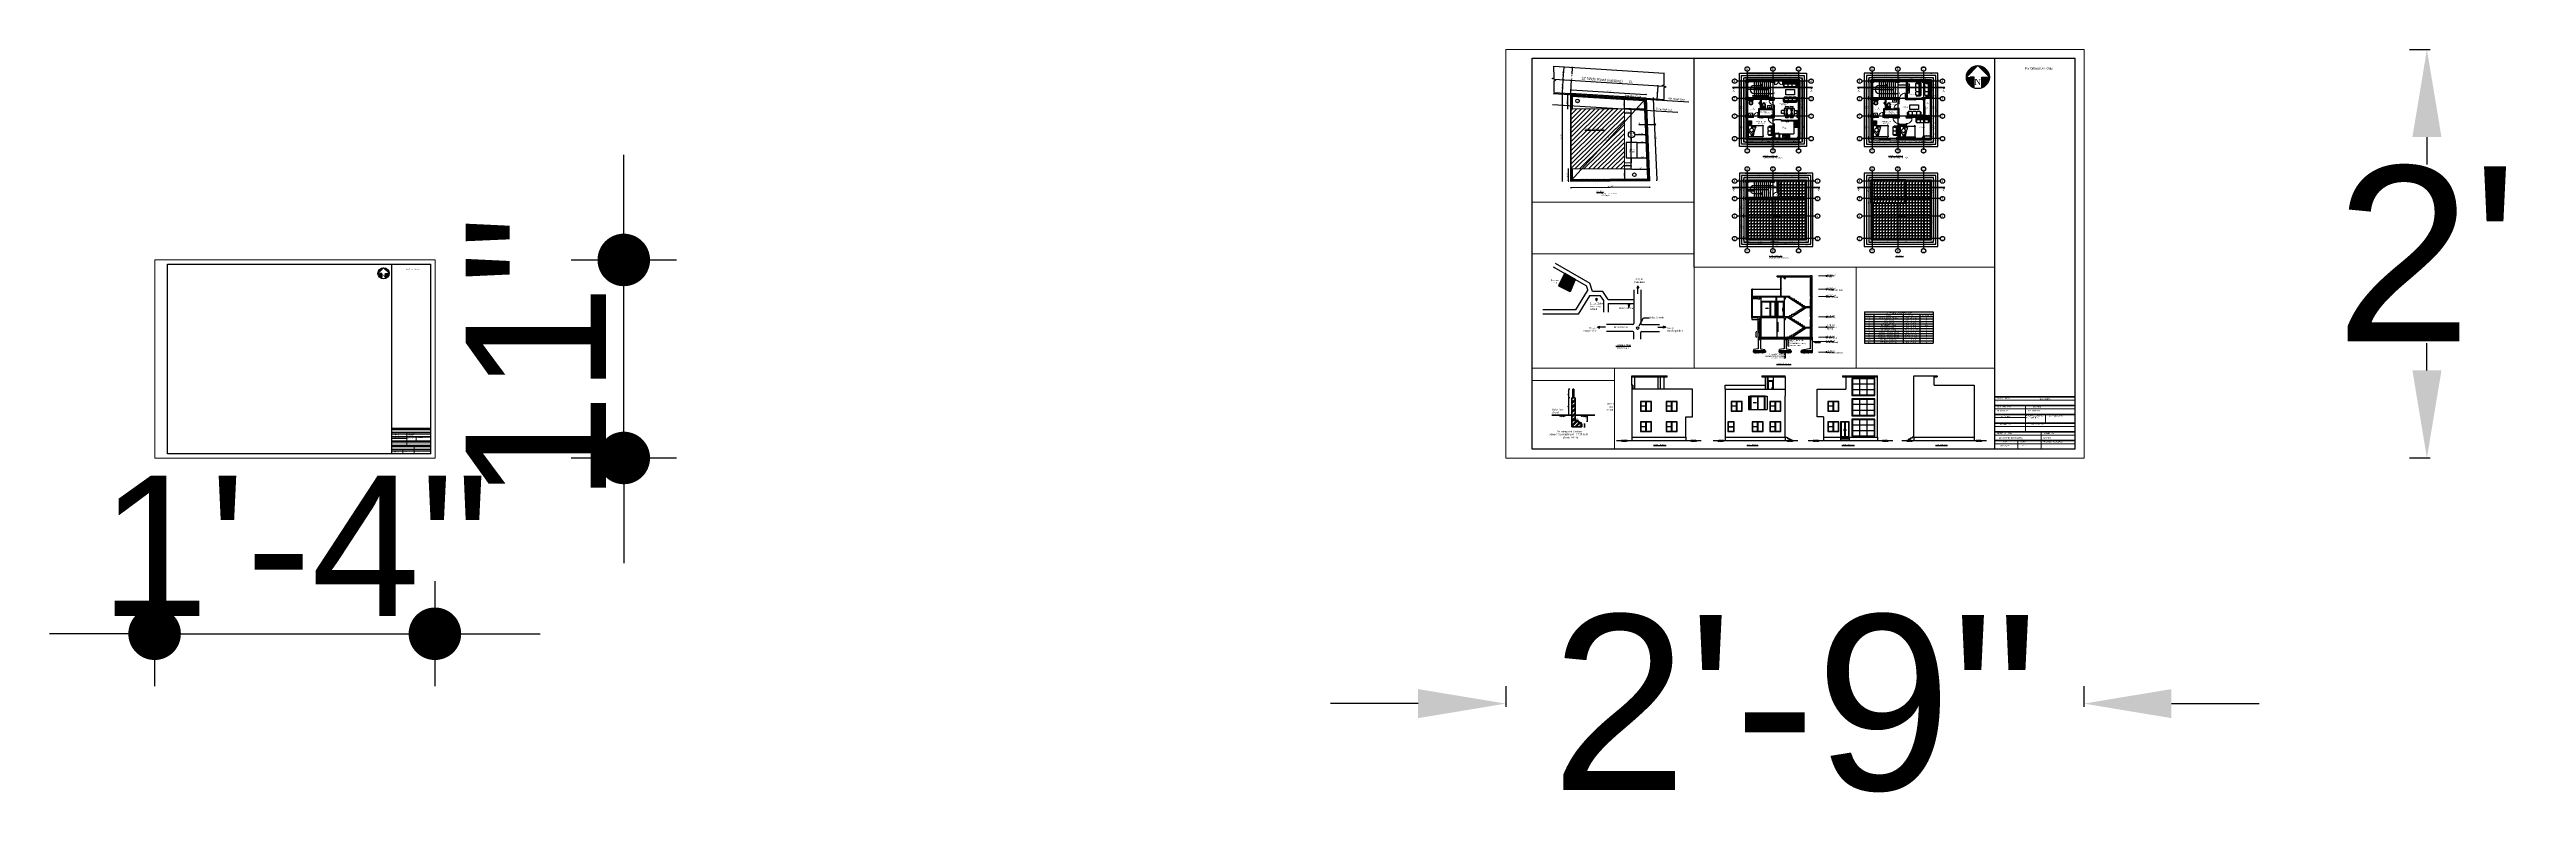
# Paper-space layout 'A-01' of a CAD drawing. Header units: inches. Extents: x 993 to 1655, y 48 to 173.
# Drawn here: x 993.2 to 1134.6, y 47.8 to 91.8 of the extents above.
# The model-space entities are those that its viewports show. They can reach past a viewport. Long polylines and large blocks are cut down to what shows.
import ezdxf
from ezdxf import colors
from ezdxf.entities.mleader import LeaderData, LeaderLine
from ezdxf.math import Vec2, Vec3

# ---------------------------------------------------------------- set-up
doc = ezdxf.new("R2010")
doc.units = ezdxf.units.IN
doc.header["$MEASUREMENT"] = 0
for name, pattern in [('ACAD_ISO08W100', [36, 24, -3, 6, -3]), ('CHAIN', [0.3543, 0.2362, -0.0295, 0.0591, -0.0295]), ('DASHDOT', [1, 0.5, -0.25, 0, -0.25]), ('DASHED', [0.75, 0.5, -0.25]), ('DOT', [0.25, 0, -0.25]), ('HIDDEN', [0.375, 0.25, -0.125])]:
    doc.linetypes.add(name, pattern=pattern)
doc.layers.get('0').update_dxf_attribs({"lineweight": 25})
for name, color, linetype in [('0 Beam Rebar', 3, 'Continuous'), ('BORDER', 202, 'Continuous'), ('doors and windows', 240, 'Continuous')]:
    doc.layers.add(name, color=color, linetype=linetype)
for name, color, linetype, lineweight in [('0 dimension lines', 4, 'Continuous', 18), ('0 Hidden Line-0.09', 34, 'HIDDEN', 9), ('0 wall', 7, 'Continuous', 40), ('DIM', 142, 'Continuous', 9), ('Dimension-0.13', 114, 'Continuous', 13), ('DL', 4, 'Continuous', 18), ('F-FURNITURE', 32, 'Continuous', 9), ('Ground', 104, 'Continuous', 35), ('hatch', 9, 'Continuous', 9), ('Section Line (ISO)', 7, 'CHAIN', 70), ('Text', 31, 'Continuous', 5), ('TEXT 1', 60, 'Continuous', 18), ('Text-0.2', 7, 'Continuous', 20), ('Wall', 10, 'Continuous', 30)]:
    doc.layers.add(name, color=color, linetype=linetype, lineweight=lineweight)
doc.layers.add('0_center line', color=4, linetype='ACAD_ISO08W100', transparency=0.5)
doc.layers.add('CL', color=4, linetype='ACAD_ISO08W100', transparency=0.5)
doc.layers.add('hide', color=7, linetype='Continuous', plot=False)
for name, color, linetype, lineweight, transparency in [('ROW', 3, 'DASHDOT', 25, 0.45), ('SBL', 2, 'DOT', 25, 0.45), ('site plan line', 5, 'Continuous', 35, 0.45)]:
    doc.layers.add(name, color=color, linetype=linetype, lineweight=lineweight, transparency=transparency)
doc.styles.add('arial', font='arial.ttf')
doc.styles.add('arial.', font='arial.ttf')
doc.styles.add('bimal', font='comic.ttf')
doc.styles.add('BIMAL1', font='comic.ttf')
doc.styles.add('BLUE', font='BKANT.TTF', dxfattribs={"height": 8})
doc.styles.add('Dims', font='arial.ttf')
doc.styles.get("Standard").update_dxf_attribs({"font": 'arial.ttf'})
doc.dimstyles.new('Arch 48', dxfattribs={"dimscale": 48, "dimtxt": 0.09375, "dimasz": 0.09375, "dimexe": 0.0625, "dimexo": 0.12, "dimgap": 0.023438, "dimtad": 1, "dimdec": 4, "dimzin": 3, "dimdsep": 46, "dimlunit": 4, "dimtxsty": 'Dims', "dimblk": 'ARCHTICK', "dimcen": 0.09, "dimadec": 0, "dimazin": 0, "dimtfac": 1, "dimtdec": 4, "dimtofl": 0, "dimtmove": 0, "dimatfit": 3, "dimfxl": 1, "dimfrac": 1, "dimtolj": 1, "dimtzin": 0, "dimarcsym": 0})
doc.dimstyles.new('boundary wall dimension line', dxfattribs={"dimscale": 0, "dimtxt": 4, "dimasz": 1, "dimexe": 0.5, "dimexo": 3, "dimgap": 1, "dimtad": 1, "dimdec": 0, "dimrnd": 0.25, "dimzin": 3, "dimdsep": 46, "dimlunit": 4, "dimtxsty": 'arial.', "dimblk": 'DOT', "dimcen": 3, "dimdle": 6, "dimclrd": 4, "dimclre": 256, "dimclrt": 7, "dimazin": 0, "dimtfac": 1, "dimtdec": 0, "dimtix": 1, "dimtmove": 2, "dimatfit": 3, "dimfxl": 3, "dimfxlon": 1, "dimtolj": 1, "dimtzin": 0, "dimlwd": -1, "dimlwe": -1, "dimarcsym": 0})
doc.dimstyles.new('d_floorplans', dxfattribs={"dimscale": 0, "dimtxt": 8, "dimasz": 3, "dimexe": 3, "dimexo": 3, "dimgap": 1, "dimtad": 1, "dimdec": 0, "dimrnd": 0.25, "dimzin": 3, "dimdsep": 46, "dimlunit": 4, "dimtxsty": 'arial.', "dimblk": 'DOT', "dimcen": 4, "dimdle": 6, "dimclrd": 4, "dimclre": 256, "dimclrt": 7, "dimazin": 0, "dimtfac": 1, "dimtdec": 0, "dimtix": 1, "dimtmove": 2, "dimatfit": 3, "dimfxl": 3, "dimfxlon": 1, "dimtolj": 1, "dimtzin": 0, "dimlwd": -1, "dimlwe": -1, "dimarcsym": 0})
doc.dimstyles.new('interior dimension', dxfattribs={"dimscale": 0, "dimtxt": 5, "dimasz": 3, "dimexe": 3, "dimexo": 3, "dimgap": 1, "dimtad": 1, "dimdec": 0, "dimrnd": 0.25, "dimzin": 3, "dimdsep": 46, "dimlunit": 4, "dimtxsty": 'arial.', "dimblk": 'DOT', "dimcen": 3, "dimdle": 6, "dimclrd": 4, "dimclre": 256, "dimclrt": 7, "dimazin": 0, "dimtfac": 1, "dimtdec": 0, "dimtix": 1, "dimtmove": 2, "dimatfit": 3, "dimfxl": 3, "dimfxlon": 1, "dimtolj": 1, "dimtzin": 0, "dimlwd": -1, "dimlwe": -1, "dimarcsym": 0})
doc.dimstyles.get("Standard").update_dxf_attribs({"dimtxt": 10, "dimasz": 5, "dimexe": 0.18, "dimexo": 0.0625, "dimgap": 0.09, "dimtad": 0, "dimtih": 1, "dimtoh": 1, "dimdec": 0, "dimzin": 0, "dimdsep": 46, "dimlunit": 3, "dimtxsty": 'Standard', "dimcen": 0.09, "dimadec": 0, "dimazin": 0, "dimtfac": 1, "dimtdec": 0, "dimtofl": 0, "dimtmove": 0, "dimatfit": 3, "dimfxl": 1, "dimfxlon": 1, "dimtolj": 1, "dimtzin": 0, "dimarcsym": 0})
pattern_1 = [(45, (35881.594, 36904.559), (-6.6291261, 6.6291261), []), (45, (35886.014, 36904.559), (-6.6291261, 6.6291261), [])]
pattern_2 = [(45, (36566.245, 36904.559), (-6.6291261, 6.6291261), []), (45, (36570.664, 36904.559), (-6.6291261, 6.6291261), [])]
pattern_3 = [(45, (35861.534, 36904.559), (-6.6291261, 6.6291261), []), (45, (35865.954, 36904.559), (-6.6291261, 6.6291261), [])]
pattern_4 = [(30, (175629.527, 39892.2696), (1.37259526, 5.12259526), [3.75, -3.75]), (30, (175628.824, 39893.4875), (1.37259526, 5.12259526), [3.75, -3.75]), (30, (175628.1208, 39894.7053), (1.37259526, 5.12259526), [3.75, -3.75]), (120, (175628.2924, 39895.3457), (-5.12259526, 1.37259526), [3.75, -3.75]), (120, (175629.5102, 39896.0488), (-5.12259526, 1.37259526), [3.75, -3.75]), (120, (175630.728, 39896.752), (-5.12259526, 1.37259526), [3.75, -3.75])]
pattern_5 = [(0, (30849.2358, 34389.3053), (2.5, 2.5), [2.5, -2.5]), (0, (30849.2358, 34390.2428), (2.5, 2.5), [2.5, -2.5]), (0, (30849.2358, 34391.1803), (2.5, 2.5), [2.5, -2.5]), (90, (30849.5483, 34391.4928), (-2.5, 2.5), [2.5, -2.5]), (90, (30850.4858, 34391.4928), (-2.5, 2.5), [2.5, -2.5]), (90, (30851.4233, 34391.4928), (-2.5, 2.5), [2.5, -2.5])]
pattern_6 = [(0, (31370.706, 34389.3053), (2.5, 2.5), [2.5, -2.5]), (0, (31370.706, 34390.2428), (2.5, 2.5), [2.5, -2.5]), (0, (31370.706, 34391.1803), (2.5, 2.5), [2.5, -2.5]), (90, (31371.0186, 34391.4928), (-2.5, 2.5), [2.5, -2.5]), (90, (31371.956, 34391.4928), (-2.5, 2.5), [2.5, -2.5]), (90, (31372.8936, 34391.4928), (-2.5, 2.5), [2.5, -2.5])]
pattern_7 = [(0, (31883.7939, 34389.3053), (2.5, 2.5), [2.5, -2.5]), (0, (31883.7939, 34390.2428), (2.5, 2.5), [2.5, -2.5]), (0, (31883.7939, 34391.1803), (2.5, 2.5), [2.5, -2.5]), (90, (31884.1064, 34391.4928), (-2.5, 2.5), [2.5, -2.5]), (90, (31885.0439, 34391.4928), (-2.5, 2.5), [2.5, -2.5]), (90, (31885.9814, 34391.4928), (-2.5, 2.5), [2.5, -2.5])]
pattern_8 = [(225, (28770.473, 34744.41), (6.6291261, -6.6291261), []), (225, (28766.053, 34744.41), (6.6291261, -6.6291261), [])]
pattern_9 = [(0, (28770.4727, 34744.41), (0, 3.75), []), (90, (28770.473, 34744.41), (-7.5, 5e-16), [3.75, -3.75]), (90, (28774.223, 34744.41), (-7.5, 5e-16), [-3.75, 3.75])]
pattern_10 = [(0, (30320.7866, 34389.3053), (2.5, 2.5), [2.5, -2.5]), (0, (30320.7866, 34390.2428), (2.5, 2.5), [2.5, -2.5]), (0, (30320.7866, 34391.1803), (2.5, 2.5), [2.5, -2.5]), (90, (30321.099, 34391.4928), (-2.5, 2.5), [2.5, -2.5]), (90, (30322.0366, 34391.4928), (-2.5, 2.5), [2.5, -2.5]), (90, (30322.974, 34391.4928), (-2.5, 2.5), [2.5, -2.5])]

# ---------------------------------------------------------------- blocks, each defined once
blk = doc.blocks.new('layout')
at = {"layer": 'BORDER'}
h = blk.add_hatch(color=256, dxfattribs=at)
h.paths.add_polyline_path([(954044, 2036178, 0.414214), (953981, 2036241)])
h.paths.add_polyline_path([(953918, 2036177, 0.000932), (953918, 2036177), (953981, 2036241, 0.413122)])
h.paths.add_polyline_path([(953960, 2036177), (953918, 2036177, 0.319256), (953960, 2036118)])
h.paths.add_polyline_path([(954044, 2036177, 0.000932), (954044, 2036178), (954002, 2036177), (954002, 2036118, 0.318847)])
for p, q in [((953918, 2036177), (953981, 2036241)), ((953981, 2036241), (954044, 2036178)), ((953960, 2036177), (953939, 2036177)), ((953960, 2036118), (953960, 2036177)), ((954002, 2036177), (954044, 2036178)), ((954002, 2036118), (954002, 2036177))]:
    blk.add_line(p, q, dxfattribs=at)
blk.add_circle((953981, 2036177), 63.1, dxfattribs=at)
at = {"layer": 'DIM', "ltscale": 0.5}
for p, q in [((954564, 2036329), (951389, 2036329)), ((951389, 2036329), (951389, 2034084)), ((954564, 2034084), (954564, 2036329)), ((951389, 2034084), (954564, 2034084))]:
    blk.add_line(p, q, dxfattribs=at)
at = {"layer": 'Ground'}
for p, q in [((954073, 2034420), (954516, 2034420)), ((954073, 2034372), (954516, 2034372)), ((954073, 2034324), (954516, 2034324)), ((954073, 2034276), (954516, 2034276)), ((954073, 2034228), (954516, 2034228)), ((954073, 2034180), (954516, 2034180))]:
    blk.add_line(p, q, dxfattribs=at)
at = {"layer": 'hatch'}
for p, q in [((954073, 2034402), (954516, 2034402)), ((954073, 2034354), (954516, 2034354)), ((954073, 2034306), (954243, 2034306)), ((954073, 2034258), (954516, 2034258)), ((954073, 2034210), (954516, 2034210)), ((954073, 2034162), (954516, 2034162))]:
    blk.add_line(p, q, dxfattribs=at)
at = {"layer": 'TEXT 1'}
for p, q in [((954243, 2034372), (954243, 2034228)), ((954352, 2034324), (954352, 2034276)), ((954201, 2034180), (954201, 2034132)), ((954329, 2034228), (954329, 2034132))]:
    blk.add_line(p, q, dxfattribs=at)
at = {"layer": 'Wall', "lineweight": 25, "ltscale": 0.5}
for p, q in [((951533, 2036281), (954516, 2036281)), ((951533, 2034132), (951533, 2036281)), ((954073, 2036281), (954073, 2034132)), ((954516, 2034132), (954516, 2036281)), ((954516, 2034132), (951533, 2034132))]:
    blk.add_line(p, q, dxfattribs=at)
at = {"attachment_point": 1}
for s, insert, char_height, width in [('{\\H0.8571x;CLIENT NAME}', (954088, 2034418), 8.5, 865.25), ('{\\H0.8571x;-}', (954088, 2034399), 8.5, 865.25), ('{\\H0.8571x;BUILDING TYPE}', (954088, 2034370), 8.5, 865.25), ('{\\H0.8571x;RESIDENTIAL}', (954088, 2034348), 8.5, 865.25), ('PLOT NO.', (954111, 2034316), 7.31, 865.25), ('AREA ACCORDING \\PTO LALPURJA', (954245, 2034321), 7.31, 865.25), ('{\\H0.8571x;KATHMANDU}', (954258, 2034348), 8.5, 865.25), ('LOCATION', (954277, 2034368), 7.31, 865.25), ('SIGNATURE', (954319, 2034413), 7.31, 865.25), ('{\\H0.8571x; SQ.M. (R-A-P-D)}', (954368, 2034318), 8.5, 865.25), ('{\\H0.8571x;DRAWING TITLE}', (954088, 2034224), 8.5, 865.25), ('DRAWN BY:', (954102, 2034273), 7.31, 865.25), ('-', (954102, 2034255), 7.31, 187.54), ('{\\H0.8571x;DATE}', (954114, 2034177), 8.5, 865.25), ('-', (954131, 2034298), 7.31, 865.25), ('{\\H0.8571x;SCALE}', (954211, 2034177), 8.5, 865.25), ('CHECKED BY:', (954272, 2034273), 7.31, 865.25), (' KMC REG. NO./CLASS', (954336, 2034178), 7.31, 519.15), ('SHEET NO.', (954345, 2034224), 7.31, 865.25), ('2022/04/08', (954102, 2034155), 7.31, 865.25), ('1"=8\'-0"', (954211, 2034155), 7.31, 865.25), ('-', (954379, 2034155), 7.31, 865.25)]:
    blk.add_mtext(s, dxfattribs=dict(at, insert=insert, char_height=char_height, width=width))
at = {"layer": 'BORDER', "insert": (953962, 2036167), "char_height": 33.06, "width": 1175.04, "attachment_point": 1, "rotation": 0.2136}
blk.add_mtext('{\\fTimes New Roman|b0|i0|c0|p18;N}', dxfattribs=at)
at = {"layer": 'Text', "style": 'BLUE'}
blk.add_text('For Official Use Only', height=12, dxfattribs=at).set_placement((954239, 2036219))
blk = doc.blocks.new('*D117')
at = {"color": 0, "lineweight": -2, "transparency": 16777216}
for p, q in [((1076.33, 55.4), (1076.33, 54.22)), ((1109.33, 55.4), (1109.33, 54.22)), ((1071.33, 54.4), (1066.33, 54.4)), ((1114.33, 54.4), (1119.33, 54.4))]:
    blk.add_line(p, q, dxfattribs=at)
at = {"color": 0, "transparency": 16777216}
for points in [[(1071.33, 55.23), (1071.33, 53.57), (1076.33, 54.4)], [(1114.33, 55.23), (1114.33, 53.57), (1109.33, 54.4)]]:
    blk.add_solid(points, dxfattribs=at)
at = {"layer": 'Defpoints', "color": 0, "transparency": 16777216}
for p in [(1076.33, 68.43), (1109.33, 68.43), (1109.33, 54.4)]:
    blk.add_point(p, dxfattribs=at)
at = {"color": 0, "transparency": 16777216, "insert": (1092.83, 54.4), "char_height": 10, "attachment_point": 5}
blk.add_mtext('\\A1;2\'-9"', dxfattribs=at)
blk = doc.blocks.new('*D118')
at = {"color": 0, "lineweight": -2, "transparency": 16777216}
for p, q in [((1127.91, 91.76), (1129.09, 91.76)), ((1128.91, 86.76), (1128.91, 85.2)), ((1128.91, 73.43), (1128.91, 74.98)), ((1127.91, 68.43), (1129.09, 68.43))]:
    blk.add_line(p, q, dxfattribs=at)
at = {"color": 0, "transparency": 16777216}
for points in [[(1128.08, 86.76), (1129.74, 86.76), (1128.91, 91.76)], [(1128.08, 73.43), (1129.74, 73.43), (1128.91, 68.43)]]:
    blk.add_solid(points, dxfattribs=at)
at = {"layer": 'Defpoints', "color": 0, "transparency": 16777216}
for p in [(1109.33, 91.76), (1109.33, 68.43), (1128.91, 68.43)]:
    blk.add_point(p, dxfattribs=at)
at = {"color": 0, "transparency": 16777216, "insert": (1128.91, 80.09), "char_height": 10, "attachment_point": 5}
blk.add_mtext("\\A1;2'", dxfattribs=at)
blk = doc.blocks.new('_Dot')
at = {"color": 0, "linetype": 'ByBlock', "lineweight": -2}
blk.add_line((-0.5, 0), (-1, 0), dxfattribs=at)
at = {"color": 0, "linetype": 'ByBlock', "const_width": 0.5}
blk.add_lwpolyline([(-0.25, 0, 1), (0.25, 0, 1)], format="xyb", close=True, dxfattribs=at)
blk = doc.blocks.new('*D305')
at = {"transparency": 16777216}
for p, q in [((999.21, 61.39), (999.21, 55.39)), ((1015.21, 61.39), (1015.21, 55.39))]:
    blk.add_line(p, q, dxfattribs=at)
at = {"color": 4, "transparency": 16777216}
for p, q in [((996.21, 58.39), (993.21, 58.39)), ((999.21, 58.39), (1015.21, 58.39)), ((1018.21, 58.39), (1021.21, 58.39))]:
    blk.add_line(p, q, dxfattribs=at)
at = {"layer": 'Defpoints', "color": 0, "transparency": 16777216}
for p in [(999.21, 68.43), (1015.21, 68.43), (1015.21, 58.39)]:
    blk.add_point(p, dxfattribs=at)
at = {"color": 4, "transparency": 16777216, "xscale": 3, "yscale": 3, "zscale": 3}
blk.add_blockref('_Dot', (999.21, 58.39), dxfattribs=at)
at = {"color": 4, "transparency": 16777216, "xscale": 3, "yscale": 3, "zscale": 3, "rotation": 180}
blk.add_blockref('_Dot', (1015.21, 58.39), dxfattribs=at)
at = {"color": 7, "transparency": 16777216, "insert": (1007.21, 63.41), "char_height": 8, "attachment_point": 5, "style": 'arial.'}
blk.add_mtext('\\A1;1\'-4"', dxfattribs=at)
blk = doc.blocks.new('*D306')
at = {"color": 4, "transparency": 16777216}
for p, q in [((1025.99, 82.74), (1025.99, 85.74)), ((1025.99, 68.43), (1025.99, 79.74)), ((1025.99, 65.43), (1025.99, 62.43))]:
    blk.add_line(p, q, dxfattribs=at)
at = {"transparency": 16777216}
for p, q in [((1022.99, 79.74), (1028.99, 79.74)), ((1022.99, 68.43), (1028.99, 68.43))]:
    blk.add_line(p, q, dxfattribs=at)
at = {"layer": 'Defpoints', "color": 0, "transparency": 16777216}
for p in [(1015.21, 79.74), (1025.99, 79.74), (1015.21, 68.43)]:
    blk.add_point(p, dxfattribs=at)
at = {"color": 4, "transparency": 16777216, "xscale": 3, "yscale": 3, "zscale": 3}
for p, rotation in [((1025.99, 79.74), 270), ((1025.99, 68.43), 90)]:
    blk.add_blockref('_Dot', p, dxfattribs=dict(at, rotation=rotation))
at = {"color": 7, "transparency": 16777216, "insert": (1020.97, 74.09), "char_height": 8, "attachment_point": 5, "rotation": 90, "style": 'arial.'}
blk.add_mtext('\\A1;11"', dxfattribs=at)
blk = doc.blocks.new('titilebox1')
at = {"color": 2, "lineweight": 35, "xscale": 0.0103946174780772, "yscale": 0.0103946174780772, "zscale": 0.0103946174780772}
blk.add_blockref('layout', (-8812.99, -21075.1), dxfattribs=at)
blk = doc.blocks.new('A$C64847A4C')
for p, q in [((10, 41), (87, 118)), ((24, 337), (101, 414)), ((53, 225), (53, 220)), ((101, 2), (178, 79)), ((232, 89), (387, 244)), ((284, 225), (284, 220)), ((321, 203), (476, 357)), ((377, 411), (372, 411)), ((377, 306), (372, 306)), ((374, 194), (452, 271)), ((427, 360), (427, 355)), ((466, 225), (466, 220)), ((550, 48), (627, 125)), ((568, 22), (722, 177)), ((587, 340), (582, 340)), ((587, 104), (582, 104)), ((651, 92), (728, 170)), ((661, 42), (739, 119)), ((702, 225), (702, 220))]:
    blk.add_line(p, q)
at = {"ltscale": 0.18}
for p, q in [((120, 225), (53, 225)), ((120, 220), (53, 220)), ((163, 340), (168, 340)), ((163, 267), (163, 340)), ((163, 177), (163, 104)), ((163, 104), (168, 104)), ((168, 267), (168, 340)), ((168, 177), (168, 104)), ((210, 225), (284, 225)), ((210, 220), (284, 220)), ((299, 100), (299, 69)), ((307, 100), (307, 69)), ((348, 360), (322, 360)), ((322, 355), (322, 360)), ((348, 355), (322, 355)), ((372, 385), (372, 411)), ((372, 330), (372, 306)), ((372, 100), (372, 69)), ((377, 385), (377, 411)), ((377, 330), (377, 306)), ((380, 100), (380, 69)), ((402, 360), (427, 360)), ((402, 355), (427, 355)), ((443, 100), (443, 69)), ((451, 100), (451, 69)), ((540, 225), (466, 225)), ((540, 220), (466, 220)), ((582, 267), (582, 340)), ((582, 177), (582, 104)), ((587, 267), (587, 340)), ((587, 177), (587, 104)), ((630, 225), (702, 225)), ((630, 220), (702, 220))]:
    blk.add_line(p, q, dxfattribs=at)
blk.add_lwpolyline([(20, 0), (730, 0, 0.4142136), (750, 20), (750, 420, 0.4142136), (730, 440), (20, 440, 0.4142136), (0, 420), (0, 20, 0.4142136)], format="xyb", close=True)
for centre in [(89, 248), (95, 261), (346, 386), (509, 248), (515, 261)]:
    blk.add_circle(centre, 3.73)
for centre, radius in [((165, 222), 39), ((303, 84), 22.5), ((375, 357), 22.4), ((376, 84), 22.5), ((447, 84), 22.5), ((585, 222), 39)]:
    blk.add_circle(centre, radius, dxfattribs=at)
for centre, radius, start, end in [((165, 222), 95, 91.59175, 178.40825), ((165, 222), 95, 181.59175, 268.40825), ((165, 222), 75, 91.91021, 178.08979), ((165, 222), 75, 181.91021, 268.08979), ((119, 222), 2.64, 288.75105, 71.24895), ((165, 267), 2.52, 186.73537, 353.26463), ((165, 222), 95, 1.59175, 88.40825), ((165, 222), 75, 1.91021, 88.08979), ((165, 222), 95, 271.59175, 358.40825), ((165, 222), 75, 271.91021, 358.08979), ((211, 222), 2.67, 110.55069, 249.44931), ((303, 84), 18.5, 111.32369, 248.67631), ((297, 100), 2, 0, 111.32369), ((297, 69), 2, 248.67631, 0), ((309, 100), 2, 68.67631, 180), ((309, 69), 2, 180, 291.32369), ((303, 84), 18.5, 291.32369, 68.67631), ((375, 357), 47.4, 93.02552, 176.97448), ((375, 357), 47.4, 183.02552, 266.97448), ((375, 357), 37.4, 93.83631, 176.16369), ((375, 357), 37.4, 183.83631, 266.16369), ((347, 357), 2.62, 287.63178, 72.36822), ((376, 84), 18.5, 111.32369, 248.67631), ((370, 100), 2, 0, 111.32369), ((370, 69), 2, 248.67631, 0), ((375, 385), 2.52, 187.95053, 352.04947), ((375, 330), 2.5, 358.33173, 181.66827), ((375, 357), 47.4, 3.02552, 86.97448), ((375, 357), 37.4, 3.83631, 86.16369), ((375, 357), 37.4, 273.83631, 356.16369), ((375, 357), 47.4, 273.02552, 356.97448), ((382, 100), 2, 68.67631, 180), ((382, 69), 2, 180, 291.32369), ((376, 84), 18.5, 291.32369, 68.67631), ((403, 357), 2.52, 97.22361, 262.77639), ((447, 84), 18.5, 111.32369, 248.67631), ((441, 100), 2, 0, 111.32369), ((441, 69), 2, 248.67631, 0), ((453, 100), 2, 68.67631, 180), ((453, 69), 2, 180, 291.32369), ((447, 84), 18.5, 291.32369, 68.67631), ((585, 222), 95, 91.59175, 178.40825), ((585, 222), 95, 181.59175, 268.40825), ((585, 222), 75, 91.91021, 178.08979), ((585, 222), 75, 181.91021, 268.08979), ((539, 222), 2.63, 288.41197, 71.58803), ((585, 267), 2.51, 183.95793, 356.04207), ((585, 176), 2.63, 17.9418, 162.0582), ((585, 222), 75, 1.91021, 88.08979), ((585, 222), 75, 271.91021, 358.08979), ((585, 222), 95, 1.59175, 88.40825), ((585, 222), 95, 271.59175, 358.40825), ((630, 222), 2.58, 104.29448, 255.70552)]:
    blk.add_arc(centre, radius, start, end, dxfattribs=at)
blk.add_arc((165, 176), 2.69, 21.78852, 158.21148)
blk = doc.blocks.new('A$C27DD639B')
for p, q in [((0, 0), (0, 450)), ((0, 450), (916, 450)), ((51, 372), (51, 400)), ((51, 400), (486, 400)), ((486, 372), (51, 372)), ((51, 307), (51, 335)), ((51, 335), (486, 335)), ((486, 307), (51, 307)), ((51, 240), (51, 268)), ((51, 268), (486, 268)), ((486, 240), (51, 240)), ((51, 175), (51, 203)), ((51, 203), (486, 203)), ((486, 175), (51, 175)), ((51, 113), (51, 141)), ((51, 141), (486, 141)), ((486, 113), (51, 113)), ((51, 48), (51, 76)), ((51, 76), (486, 76)), ((486, 48), (51, 48)), ((486, 400), (486, 372)), ((486, 335), (486, 307)), ((486, 268), (486, 240)), ((486, 203), (486, 175)), ((486, 141), (486, 113)), ((486, 76), (486, 48)), ((521, 74), (521, 364)), ((541, 118), (541, 348)), ((551, 394), (630, 394)), ((851, 44), (551, 44)), ((581, 388), (630, 388)), ((821, 78), (581, 78)), ((630, 383), (630, 423)), ((630, 423), (675, 423)), ((675, 383), (630, 383)), ((675, 423), (675, 411)), ((675, 394), (675, 383)), ((683, 319), (683, 382)), ((714, 319), (683, 319)), ((714, 380), (714, 319)), ((725, 412), (725, 423)), ((725, 423), (770, 423)), ((725, 383), (725, 394)), ((770, 383), (725, 383)), ((770, 423), (770, 383)), ((770, 394), (851, 394)), ((770, 388), (821, 388)), ((861, 348), (861, 118)), ((881, 364), (881, 74)), ((916, 0), (916, 450)), ((916, 0), (0, 0))]:
    blk.add_line(p, q)
blk.add_circle((700, 294), 20.1)
for centre, radius, start, end in [((551, 364), 30, 90, 180), ((551, 74), 30, 180, 270), ((581, 348), 40, 90, 180), ((581, 118), 40, 180, 270), ((700, 403), 26.7, 19.90934, 161.51993), ((700, 403), 26.7, 198.48007, 230.02876), ((700, 403), 26.7, 301.56379, 340.09066), ((821, 348), 40, 0, 90), ((821, 118), 40, 270, 0), ((851, 364), 30, 0, 90), ((851, 74), 30, 270, 0)]:
    blk.add_arc(centre, radius, start, end)
blk = doc.blocks.new('main door (GF)')
at = {"layer": 'hatch', "color": 8, "transparency": 33554687, "extrusion": (0, 0, -1)}
for p, q in [((1197.1, 1868.2), (1197.1, 1872.2)), ((1197.1, 1871.7), (1197.6, 1871.7)), ((1197.1, 1868.7), (1197.6, 1868.7)), ((1197.1, 1868.2), (1199.6, 1868.2)), ((1197.6, 1872.2), (1199.6, 1872.2)), ((1197.6, 1872.2), (1197.6, 1871.7)), ((1197.6, 1868.7), (1197.6, 1868.2)), ((1199.6, 1872.2), (1199.6, 1892.4)), ((1199.6, 1872.2), (1199.6, 1870.9)), ((1199.6, 1870.9), (1200.1, 1870.9)), ((1199.6, 1868.2), (1200.1, 1869.4)), ((1200.1, 1870.9), (1200.1, 1892.4)), ((1200.1, 1870.9), (1200.1, 1869.4)), ((1242.1, 1870.9), (1242.1, 1892.4)), ((1242.1, 1870.9), (1242.1, 1869.4)), ((1242.6, 1870.9), (1242.1, 1870.9)), ((1242.6, 1868.2), (1242.1, 1869.4)), ((1242.6, 1872.2), (1242.6, 1892.4)), ((1244.6, 1872.2), (1242.6, 1872.2)), ((1242.6, 1872.2), (1242.6, 1870.9)), ((1245.1, 1868.2), (1242.6, 1868.2)), ((1244.6, 1872.2), (1244.6, 1871.7)), ((1245.1, 1871.7), (1244.6, 1871.7)), ((1244.6, 1868.7), (1244.6, 1868.2)), ((1245.1, 1868.7), (1244.6, 1868.7)), ((1245.1, 1872.2), (1245.1, 1868.2)), ((1245.1, 1868.2), (1245.1, 1872.2))]:
    blk.add_line(p, q, dxfattribs=at)
at = {"layer": 'hatch', "color": 8, "transparency": 33554687}
for centre, start, end in [((1199.6, 1870.9), 0.00032, 88.6671), ((1242.6, 1870.9), 91.3329, 179.99968)]:
    blk.add_arc(centre, 21.5, start, end, dxfattribs=at)
blk = doc.blocks.new('Fridge')
at = {"color": 0, "transparency": 33554687}
blk.add_lwpolyline([(3265.8, 1882.7), (3289.8, 1882.7), (3289.8, 1856.7), (3265.8, 1856.7)], close=True, dxfattribs=at)
blk.add_lwpolyline([(3269.8, 1856.7), (3269.8, 1855.5), (3267.8, 1855.5), (3267.8, 1856.7)], dxfattribs=at)
at = {"layer": '0 wall', "transparency": 33554687}
for p, q in [((3289.8, 1858.3), (3265.8, 1858.3)), ((3289.8, 1858), (3265.8, 1858))]:
    blk.add_line(p, q, dxfattribs=at)
blk = doc.blocks.new('A$C1B254B08')
at = {"lineweight": 5}
for p, q in [((0, 20), (0, 394)), ((20, 414), (279, 414)), ((26, 88), (26, 301)), ((90, 365), (233, 365)), ((448, 24), (90, 24)), ((275, 340), (283, 262)), ((279, 414), (518, 414)), ((303, 264), (295, 341)), ((296, 365), (448, 365)), ((512, 301), (512, 88)), ((538, 394), (538, 20)), ((518, 0), (20, 0))]:
    blk.add_line(p, q, dxfattribs=at)
for centre, radius, start, end in [((20, 394), 20, 90, 180), ((20, 20), 20, 180, 270), ((90, 301), 64, 90, 180), ((90, 88), 64, 180, 270), ((218, 344), 6.64, 127.29995, 303.51976), ((60, 552), 255, 307.29995, 323.44123), ((220, 344), 4.91, 158.92924, 241.9125), ((363, 126), 255, 107.37848, 123.51976), ((274, 220), 34.6, 74.3543, 12.13808), ((190, 438), 86.6, 305.66886, 327.17012), ((298, 286), 86.6, 103.6496, 125.15085), ((274, 220), 16.8, 61.4601, 4.85789), ((280, 388), 16.2, 164.00843, 277.23501), ((281, 388), 20, 287.37848, 143.44123), ((175, 330), 100, 5.6774, 19.04527), ((247, 350), 29.3, 4.17107, 27.91331), ((183, 252), 100, 351.17496, 5.6774), ((296, 235), 13.9, 171.17496, 20.1799), ((296, 235), 8.12, 213.71984, 15.80061), ((321, 356), 29.3, 157.81042, 186.31744), ((295, 240), 7.59, 64.48838, 123.74119), ((395, 351), 100, 162.19035, 185.67746), ((403, 274), 100, 185.67746, 200.1799), ((448, 301), 64, 0, 90), ((448, 88), 64, 270, 0), ((518, 394), 20, 0, 90), ((518, 20), 20, 270, 0)]:
    blk.add_arc(centre, radius, start, end, dxfattribs=at)
blk = doc.blocks.new('d2')
at = {"layer": '0 wall'}
for p, q in [((0, 4), (0, 0)), ((30, 0), (30, 4))]:
    blk.add_line(p, q, dxfattribs=at)
at = {"layer": 'hatch', "color": 8}
for p, q in [((2.5, 4), (0, 4)), ((0.5, 3.5), (0, 3.5)), ((0.5, 0.5), (0, 0.5)), ((0.5, 4), (0.5, 3.5)), ((0.5, 0.5), (0.5, 0)), ((2.5, 0), (0.5, 0)), ((2.5, 4), (2.5, 27.2)), ((2.5, 4), (2.5, 2.8)), ((3, 2.8), (2.5, 2.8)), ((2.5, 0), (3, 1.2)), ((3, 2.8), (3, 27.3)), ((3, 2.8), (3, 1.2)), ((27, 2.8), (27.5, 2.8)), ((27, 2.8), (27, 1.2)), ((27.5, 0), (27, 1.2)), ((27.5, 4), (27.5, 2.8)), ((27.5, 4), (30, 4)), ((27.5, 0), (29.5, 0)), ((29.5, 4), (29.5, 3.5)), ((29.5, 3.5), (30, 3.5)), ((29.5, 0.5), (30, 0.5)), ((29.5, 0.5), (29.5, 0))]:
    blk.add_line(p, q, dxfattribs=at)
blk.add_arc((2.9, 2.7), 24.6, 0.2201, 90.9446, dxfattribs=at)
blk = doc.blocks.new('A$C02A636C4')
for p, q in [((0, 0.57), (0, 0.13)), ((0.07, 0.6), (0.03, 0.6)), ((0.03, 0.1), (0.11, 0.1)), ((0.07, 0.64), (0.07, 0.6)), ((0.07, 0.53), (0.07, 0.6)), ((0.07, 0.49), (0.07, 0.54)), ((1.2, 0.67), (0.1, 0.67)), ((1.2, 0.5), (0.1, 0.5)), ((0.11, 0.47), (0.1, 0.47)), ((0.14, 0.13), (0.14, 0.44)), ((1.16, 0.43), (0.14, 0.43)), ((0.16, 0), (0.55, 0)), ((0.65, 0.1), (0.65, 0.43)), ((0.75, 0), (1.13, 0)), ((1.16, 0.13), (1.16, 0.44)), ((1.19, 0.47), (1.2, 0.47)), ((1.27, 0.1), (1.19, 0.1)), ((1.23, 0.64), (1.23, 0.6)), ((1.23, 0.6), (1.27, 0.6)), ((1.23, 0.53), (1.23, 0.6)), ((1.23, 0.49), (1.23, 0.54)), ((1.3, 0.57), (1.3, 0.13))]:
    blk.add_line(p, q)
for centre, radius, start, end in [((0.03, 0.57), 0.0291, 90, 180), ((0.03, 0.13), 0.0291, 180, 270), ((0.1, 0.64), 0.0291, 90, 180), ((0.1, 0.53), 0.0291, 180, 270), ((0.1, 0.49), 0.0291, 180, 270), ((0.16, 0.1), 0.097, 180, 270), ((0.11, 0.44), 0.0291, 0, 90), ((0.11, 0.13), 0.0291, 270, 0), ((0.55, 0.1), 0.097, 270, 0), ((0.75, 0.1), 0.097, 180, 270), ((1.13, 0.1), 0.097, 270, 0), ((1.19, 0.44), 0.0291, 90, 180), ((1.19, 0.13), 0.0291, 180, 270), ((1.2, 0.64), 0.0291, 0, 90), ((1.2, 0.53), 0.0291, 270, 0), ((1.2, 0.49), 0.0291, 270, 0), ((1.27, 0.57), 0.0291, 0, 90), ((1.27, 0.13), 0.0291, 270, 0)]:
    blk.add_arc(centre, radius, start, end)
blk = doc.blocks.new('A$C7C8779AE')
at = {"linetype": 'Continuous'}
for p, q in [((0, 0.74), (0, 0.56)), ((0.5, 0.74), (0, 0.74)), ((0, 0.56), (0.08, 0.56)), ((0.47, 0.71), (0.03, 0.71)), ((0.03, 0.71), (0.03, 0.59)), ((0.03, 0.59), (0.06, 0.59)), ((0.09, 0.64), (0.06, 0.59)), ((0.11, 0.61), (0.08, 0.56)), ((0.09, 0.64), (0.41, 0.64)), ((0.11, 0.61), (0.39, 0.61)), ((0.15, 0.56), (0.15, 0.52)), ((0.15, 0.56), (0.35, 0.56)), ((0.2, 0.51), (0.2, 0.49)), ((0.2, 0.51), (0.3, 0.51)), ((0.3, 0.51), (0.3, 0.49)), ((0.35, 0.56), (0.35, 0.52)), ((0.42, 0.56), (0.39, 0.61)), ((0.44, 0.59), (0.41, 0.64)), ((0.42, 0.56), (0.5, 0.56)), ((0.44, 0.59), (0.47, 0.59)), ((0.47, 0.59), (0.47, 0.71)), ((0.5, 0.56), (0.5, 0.74))]:
    blk.add_line(p, q, dxfattribs=at)
for centre, start, end in [((-0.04, 0.46), 344.642, 68.7339), ((0.54, 0.46), 111.2661, 195.358)]:
    blk.add_arc(centre, 0.106, start, end, dxfattribs=at)
blk.add_ellipse((0.25, 0.27), major_axis=(0, 0.274), ratio=0.828948, start_param=0.459479, end_param=5.823706, dxfattribs=at)
blk.add_open_spline([(0.2, 0.49), (0.17, 0.47), (0.16, 0.47), (0.15, 0.46), (0.14, 0.45), (0.13, 0.44), (0.12, 0.43), (0.11, 0.41), (0.11, 0.4), (0.1, 0.38), (0.09, 0.37), (0.08, 0.35), (0.08, 0.34), (0.08, 0.32), (0.07, 0.31), (0.07, 0.28), (0.07, 0.27), (0.07, 0.25), (0.08, 0.23), (0.08, 0.21), (0.08, 0.2), (0.09, 0.18), (0.09, 0.17), (0.1, 0.15), (0.11, 0.14), (0.12, 0.12), (0.13, 0.11), (0.14, 0.1), (0.15, 0.09), (0.16, 0.08), (0.17, 0.07), (0.19, 0.06), (0.2, 0.06), (0.21, 0.05), (0.22, 0.05), (0.24, 0.05), (0.25, 0.05), (0.27, 0.05), (0.28, 0.05), (0.3, 0.06), (0.31, 0.06), (0.33, 0.07), (0.33, 0.08), (0.35, 0.09), (0.36, 0.1), (0.38, 0.12), (0.38, 0.13), (0.4, 0.15), (0.4, 0.16), (0.41, 0.19), (0.42, 0.2), (0.42, 0.23), (0.43, 0.24), (0.43, 0.27), (0.43, 0.28), (0.43, 0.31), (0.42, 0.32), (0.42, 0.35), (0.41, 0.36), (0.4, 0.39), (0.4, 0.4), (0.38, 0.42), (0.38, 0.43), (0.36, 0.45), (0.35, 0.46), (0.34, 0.47), (0.33, 0.47), (0.3, 0.49)], degree=3, knots=[0.459479, 0.459479, 0.459479, 0.459479, 0.567422, 0.567422, 0.720865, 0.720865, 0.874307, 0.874307, 1.02775, 1.02775, 1.181192, 1.181192, 1.334635, 1.334635, 1.488077, 1.488077, 1.64152, 1.64152, 1.794963, 1.794963, 1.948405, 1.948405, 2.101848, 2.101848, 2.25529, 2.25529, 2.408733, 2.408733, 2.562175, 2.562175, 2.715618, 2.715618, 2.86906, 2.86906, 3.022503, 3.022503, 3.175946, 3.175946, 3.356457, 3.356457, 3.536968, 3.536968, 3.717479, 3.717479, 3.89799, 3.89799, 4.078501, 4.078501, 4.259012, 4.259012, 4.439523, 4.439523, 4.620035, 4.620035, 4.800546, 4.800546, 4.981057, 4.981057, 5.161568, 5.161568, 5.342079, 5.342079, 5.52259, 5.52259, 5.703101, 5.703101, 5.823706, 5.823706, 5.823706, 5.823706], dxfattribs=at)
blk = doc.blocks.new('*D119')
at = {"transparency": 16777216}
for p, q in [((143267.4, 71627.3), (143273.4, 71627.3)), ((143267.4, 71584.3), (143273.4, 71584.3))]:
    blk.add_line(p, q, dxfattribs=at)
at = {"color": 4, "transparency": 16777216}
blk.add_line((143270.4, 71587.3), (143270.4, 71624.3), dxfattribs=at)
at = {"layer": 'Defpoints', "color": 0, "transparency": 16777216}
for p in [(143257.2, 71627.3), (143270.4, 71627.3), (143257.2, 71584.3)]:
    blk.add_point(p, dxfattribs=at)
at = {"color": 4, "transparency": 16777216, "xscale": 3, "yscale": 3, "zscale": 3}
for p, rotation in [((143270.4, 71627.3), 90), ((143270.4, 71584.3), 270)]:
    blk.add_blockref('_Dot', p, dxfattribs=dict(at, rotation=rotation))
at = {"color": 7, "transparency": 16777216, "insert": (143266.8, 71605.8), "char_height": 5, "attachment_point": 5, "rotation": 90, "style": 'arial.'}
blk.add_mtext('\\A1;3\'-7"', dxfattribs=at)
blk = doc.blocks.new('*D120')
at = {"transparency": 16777216}
for p, q in [((143267.4, 71671.3), (143273.4, 71671.3)), ((143267.4, 71627.3), (143273.4, 71627.3))]:
    blk.add_line(p, q, dxfattribs=at)
at = {"color": 4, "transparency": 16777216}
blk.add_line((143270.4, 71630.3), (143270.4, 71668.3), dxfattribs=at)
at = {"layer": 'Defpoints', "color": 0, "transparency": 16777216}
for p in [(143257.2, 71671.3), (143270.4, 71671.3), (143257.2, 71627.3)]:
    blk.add_point(p, dxfattribs=at)
at = {"color": 4, "transparency": 16777216, "xscale": 3, "yscale": 3, "zscale": 3}
for p, rotation in [((143270.4, 71671.3), 90), ((143270.4, 71627.3), 270)]:
    blk.add_blockref('_Dot', p, dxfattribs=dict(at, rotation=rotation))
at = {"color": 7, "transparency": 16777216, "insert": (143266.8, 71649.3), "char_height": 5, "attachment_point": 5, "rotation": 90, "style": 'arial.'}
blk.add_mtext('\\A1;3\'-8"', dxfattribs=at)
blk = doc.blocks.new('*D121')
at = {"transparency": 16777216}
for p, q in [((143289.9, 71463.3), (143289.9, 71457.3)), ((143328.9, 71460.3), (143328.9, 71463.3))]:
    blk.add_line(p, q, dxfattribs=at)
at = {"color": 4, "transparency": 16777216}
blk.add_line((143325.9, 71460.3), (143292.9, 71460.3), dxfattribs=at)
at = {"layer": 'Defpoints', "color": 0, "transparency": 16777216}
for p in [(143289.9, 71474.3), (143289.9, 71460.3), (143328.9, 71460.3)]:
    blk.add_point(p, dxfattribs=at)
at = {"color": 4, "transparency": 16777216, "xscale": 3, "yscale": 3, "zscale": 3, "rotation": 180}
blk.add_blockref('_Dot', (143289.9, 71460.3), dxfattribs=at)
at = {"color": 4, "transparency": 16777216, "xscale": 3, "yscale": 3, "zscale": 3}
blk.add_blockref('_Dot', (143328.9, 71460.3), dxfattribs=at)
at = {"color": 7, "transparency": 16777216, "insert": (143309.4, 71463.8), "char_height": 5, "attachment_point": 5, "style": 'arial.'}
blk.add_mtext('\\A1;3\'-3"', dxfattribs=at)
blk = doc.blocks.new('*D122')
at = {"color": 4, "transparency": 16777216}
for p, q in [((143132.2, 71338.9), (143129.2, 71338.9)), ((143135.2, 71338.9), (143149.2, 71338.9)), ((143152.2, 71338.9), (143155.2, 71338.9))]:
    blk.add_line(p, q, dxfattribs=at)
at = {"transparency": 16777216}
for p, q in [((143135.2, 71341.9), (143135.2, 71335.9)), ((143149.2, 71341.9), (143149.2, 71335.9))]:
    blk.add_line(p, q, dxfattribs=at)
at = {"layer": 'Defpoints', "color": 0, "transparency": 16777216}
for p in [(143135.2, 71350.9), (143149.2, 71350.9), (143149.2, 71338.9)]:
    blk.add_point(p, dxfattribs=at)
at = {"color": 4, "transparency": 16777216, "xscale": 3, "yscale": 3, "zscale": 3}
blk.add_blockref('_Dot', (143135.2, 71338.9), dxfattribs=at)
at = {"color": 4, "transparency": 16777216, "xscale": 3, "yscale": 3, "zscale": 3, "rotation": 180}
blk.add_blockref('_Dot', (143149.2, 71338.9), dxfattribs=at)
at = {"color": 7, "transparency": 16777216, "insert": (143142.2, 71342.4), "char_height": 5, "attachment_point": 5, "style": 'arial.'}
blk.add_mtext('\\A1;1\'-2"', dxfattribs=at)
blk = doc.blocks.new('*D123')
at = {"transparency": 16777216}
for p, q in [((143149.2, 71341.9), (143149.2, 71335.9)), ((143182.5, 71341.9), (143182.5, 71335.9))]:
    blk.add_line(p, q, dxfattribs=at)
at = {"color": 4, "transparency": 16777216}
blk.add_line((143152.2, 71338.9), (143179.5, 71338.9), dxfattribs=at)
at = {"layer": 'Defpoints', "color": 0, "transparency": 16777216}
for p in [(143149.2, 71350.9), (143182.5, 71350.9), (143182.5, 71338.9)]:
    blk.add_point(p, dxfattribs=at)
at = {"color": 4, "transparency": 16777216, "xscale": 3, "yscale": 3, "zscale": 3, "rotation": 180}
blk.add_blockref('_Dot', (143149.2, 71338.9), dxfattribs=at)
at = {"color": 4, "transparency": 16777216, "xscale": 3, "yscale": 3, "zscale": 3}
blk.add_blockref('_Dot', (143182.5, 71338.9), dxfattribs=at)
at = {"color": 7, "transparency": 16777216, "insert": (143165.9, 71342.5), "char_height": 5, "attachment_point": 5, "style": 'arial.'}
blk.add_mtext('\\A1;2\'-9"', dxfattribs=at)
blk = doc.blocks.new('*D124')
at = {"transparency": 16777216}
for p, q in [((143182.5, 71341.9), (143182.5, 71335.9)), ((143242.5, 71341.9), (143242.5, 71335.9))]:
    blk.add_line(p, q, dxfattribs=at)
at = {"color": 4, "transparency": 16777216}
blk.add_line((143185.5, 71338.9), (143239.5, 71338.9), dxfattribs=at)
at = {"layer": 'Defpoints', "color": 0, "transparency": 16777216}
for p in [(143182.5, 71350.9), (143242.5, 71350.9), (143242.5, 71338.9)]:
    blk.add_point(p, dxfattribs=at)
at = {"color": 4, "transparency": 16777216, "xscale": 3, "yscale": 3, "zscale": 3, "rotation": 180}
blk.add_blockref('_Dot', (143182.5, 71338.9), dxfattribs=at)
at = {"color": 4, "transparency": 16777216, "xscale": 3, "yscale": 3, "zscale": 3}
blk.add_blockref('_Dot', (143242.5, 71338.9), dxfattribs=at)
at = {"color": 7, "transparency": 16777216, "insert": (143212.5, 71342.5), "char_height": 5, "attachment_point": 5, "style": 'arial.'}
blk.add_mtext('\\A1;5\'-0"', dxfattribs=at)
blk = doc.blocks.new('*D125')
at = {"transparency": 16777216}
for p, q in [((143242.5, 71341.9), (143242.5, 71335.9)), ((143275.9, 71341.9), (143275.9, 71335.9))]:
    blk.add_line(p, q, dxfattribs=at)
at = {"color": 4, "transparency": 16777216}
blk.add_line((143245.5, 71338.9), (143272.9, 71338.9), dxfattribs=at)
at = {"layer": 'Defpoints', "color": 0, "transparency": 16777216}
for p in [(143242.5, 71350.9), (143275.9, 71350.9), (143275.9, 71338.9)]:
    blk.add_point(p, dxfattribs=at)
at = {"color": 4, "transparency": 16777216, "xscale": 3, "yscale": 3, "zscale": 3, "rotation": 180}
blk.add_blockref('_Dot', (143242.5, 71338.9), dxfattribs=at)
at = {"color": 4, "transparency": 16777216, "xscale": 3, "yscale": 3, "zscale": 3}
blk.add_blockref('_Dot', (143275.9, 71338.9), dxfattribs=at)
at = {"color": 7, "transparency": 16777216, "insert": (143259.2, 71342.5), "char_height": 5, "attachment_point": 5, "style": 'arial.'}
blk.add_mtext('\\A1;2\'-9"', dxfattribs=at)
blk = doc.blocks.new('*D126')
at = {"color": 4, "transparency": 16777216}
for p, q in [((143272.9, 71338.9), (143269.9, 71338.9)), ((143275.9, 71338.9), (143289.9, 71338.9)), ((143292.9, 71338.9), (143295.9, 71338.9))]:
    blk.add_line(p, q, dxfattribs=at)
at = {"transparency": 16777216}
for p, q in [((143275.9, 71341.9), (143275.9, 71335.9)), ((143289.9, 71341.9), (143289.9, 71335.9))]:
    blk.add_line(p, q, dxfattribs=at)
at = {"layer": 'Defpoints', "color": 0, "transparency": 16777216}
for p in [(143275.9, 71350.9), (143289.9, 71350.9), (143289.9, 71338.9)]:
    blk.add_point(p, dxfattribs=at)
at = {"color": 4, "transparency": 16777216, "xscale": 3, "yscale": 3, "zscale": 3}
blk.add_blockref('_Dot', (143275.9, 71338.9), dxfattribs=at)
at = {"color": 4, "transparency": 16777216, "xscale": 3, "yscale": 3, "zscale": 3, "rotation": 180}
blk.add_blockref('_Dot', (143289.9, 71338.9), dxfattribs=at)
at = {"color": 7, "transparency": 16777216, "insert": (143282.9, 71342.4), "char_height": 5, "attachment_point": 5, "style": 'arial.'}
blk.add_mtext('\\A1;1\'-2"', dxfattribs=at)
blk = doc.blocks.new('*D127')
at = {"transparency": 16777216}
for p, q in [((143289.9, 71341.9), (143289.9, 71335.9)), ((143323.3, 71341.9), (143323.3, 71335.9))]:
    blk.add_line(p, q, dxfattribs=at)
at = {"color": 4, "transparency": 16777216}
blk.add_line((143292.9, 71338.9), (143320.3, 71338.9), dxfattribs=at)
at = {"layer": 'Defpoints', "color": 0, "transparency": 16777216}
for p in [(143289.9, 71350.9), (143323.3, 71350.9), (143323.3, 71338.9)]:
    blk.add_point(p, dxfattribs=at)
at = {"color": 4, "transparency": 16777216, "xscale": 3, "yscale": 3, "zscale": 3, "rotation": 180}
blk.add_blockref('_Dot', (143289.9, 71338.9), dxfattribs=at)
at = {"color": 4, "transparency": 16777216, "xscale": 3, "yscale": 3, "zscale": 3}
blk.add_blockref('_Dot', (143323.3, 71338.9), dxfattribs=at)
at = {"color": 7, "transparency": 16777216, "insert": (143306.6, 71342.5), "char_height": 5, "attachment_point": 5, "style": 'arial.'}
blk.add_mtext('\\A1;2\'-9"', dxfattribs=at)
blk = doc.blocks.new('*D128')
at = {"transparency": 16777216}
for p, q in [((143323.3, 71341.9), (143323.3, 71335.9)), ((143383.3, 71341.9), (143383.3, 71335.9))]:
    blk.add_line(p, q, dxfattribs=at)
at = {"color": 4, "transparency": 16777216}
blk.add_line((143326.3, 71338.9), (143380.3, 71338.9), dxfattribs=at)
at = {"layer": 'Defpoints', "color": 0, "transparency": 16777216}
for p in [(143323.3, 71350.9), (143383.3, 71350.9), (143383.3, 71338.9)]:
    blk.add_point(p, dxfattribs=at)
at = {"color": 4, "transparency": 16777216, "xscale": 3, "yscale": 3, "zscale": 3, "rotation": 180}
blk.add_blockref('_Dot', (143323.3, 71338.9), dxfattribs=at)
at = {"color": 4, "transparency": 16777216, "xscale": 3, "yscale": 3, "zscale": 3}
blk.add_blockref('_Dot', (143383.3, 71338.9), dxfattribs=at)
at = {"color": 7, "transparency": 16777216, "insert": (143353.3, 71342.5), "char_height": 5, "attachment_point": 5, "style": 'arial.'}
blk.add_mtext('\\A1;5\'-0"', dxfattribs=at)
blk = doc.blocks.new('*D129')
at = {"transparency": 16777216}
for p, q in [((143383.3, 71341.9), (143383.3, 71335.9)), ((143416.7, 71341.9), (143416.7, 71335.9))]:
    blk.add_line(p, q, dxfattribs=at)
at = {"color": 4, "transparency": 16777216}
blk.add_line((143386.3, 71338.9), (143413.7, 71338.9), dxfattribs=at)
at = {"layer": 'Defpoints', "color": 0, "transparency": 16777216}
for p in [(143383.3, 71350.9), (143416.7, 71350.9), (143416.7, 71338.9)]:
    blk.add_point(p, dxfattribs=at)
at = {"color": 4, "transparency": 16777216, "xscale": 3, "yscale": 3, "zscale": 3, "rotation": 180}
blk.add_blockref('_Dot', (143383.3, 71338.9), dxfattribs=at)
at = {"color": 4, "transparency": 16777216, "xscale": 3, "yscale": 3, "zscale": 3}
blk.add_blockref('_Dot', (143416.7, 71338.9), dxfattribs=at)
at = {"color": 7, "transparency": 16777216, "insert": (143400, 71342.5), "char_height": 5, "attachment_point": 5, "style": 'arial.'}
blk.add_mtext('\\A1;2\'-9"', dxfattribs=at)
blk = doc.blocks.new('*D130')
at = {"color": 4, "transparency": 16777216}
for p, q in [((143413.7, 71338.9), (143410.7, 71338.9)), ((143416.7, 71338.9), (143430.7, 71338.9)), ((143433.7, 71338.9), (143436.7, 71338.9))]:
    blk.add_line(p, q, dxfattribs=at)
at = {"transparency": 16777216}
for p, q in [((143416.7, 71341.9), (143416.7, 71335.9)), ((143430.7, 71341.9), (143430.7, 71335.9))]:
    blk.add_line(p, q, dxfattribs=at)
at = {"layer": 'Defpoints', "color": 0, "transparency": 16777216}
for p in [(143416.7, 71350.9), (143430.7, 71350.9), (143430.7, 71338.9)]:
    blk.add_point(p, dxfattribs=at)
at = {"color": 4, "transparency": 16777216, "xscale": 3, "yscale": 3, "zscale": 3}
blk.add_blockref('_Dot', (143416.7, 71338.9), dxfattribs=at)
at = {"color": 4, "transparency": 16777216, "xscale": 3, "yscale": 3, "zscale": 3, "rotation": 180}
blk.add_blockref('_Dot', (143430.7, 71338.9), dxfattribs=at)
at = {"color": 7, "transparency": 16777216, "insert": (143423.7, 71342.4), "char_height": 5, "attachment_point": 5, "style": 'arial.'}
blk.add_mtext('\\A1;1\'-2"', dxfattribs=at)
blk = doc.blocks.new('*D131')
at = {"transparency": 16777216}
for p, q in [((143142.2, 71329.9), (143142.2, 71323.9)), ((143282.9, 71329.9), (143282.9, 71323.9))]:
    blk.add_line(p, q, dxfattribs=at)
at = {"color": 4, "transparency": 16777216}
blk.add_line((143145.2, 71326.9), (143279.9, 71326.9), dxfattribs=at)
at = {"layer": 'Defpoints', "color": 0, "transparency": 16777216}
for p in [(143142.2, 71350.9), (143282.9, 71350.9), (143282.9, 71326.9)]:
    blk.add_point(p, dxfattribs=at)
at = {"color": 4, "transparency": 16777216, "xscale": 3, "yscale": 3, "zscale": 3, "rotation": 180}
blk.add_blockref('_Dot', (143142.2, 71326.9), dxfattribs=at)
at = {"color": 4, "transparency": 16777216, "xscale": 3, "yscale": 3, "zscale": 3}
blk.add_blockref('_Dot', (143282.9, 71326.9), dxfattribs=at)
at = {"color": 7, "transparency": 16777216, "insert": (143212.5, 71330.5), "char_height": 5, "attachment_point": 5, "style": 'arial.'}
blk.add_mtext('\\A1;11\'-9"', dxfattribs=at)
blk = doc.blocks.new('*D132')
at = {"transparency": 16777216}
for p, q in [((143282.9, 71329.9), (143282.9, 71323.9)), ((143423.7, 71329.9), (143423.7, 71323.9))]:
    blk.add_line(p, q, dxfattribs=at)
at = {"color": 4, "transparency": 16777216}
blk.add_line((143285.9, 71326.9), (143420.7, 71326.9), dxfattribs=at)
at = {"layer": 'Defpoints', "color": 0, "transparency": 16777216}
for p in [(143282.9, 71350.9), (143423.7, 71350.9), (143423.7, 71326.9)]:
    blk.add_point(p, dxfattribs=at)
at = {"color": 4, "transparency": 16777216, "xscale": 3, "yscale": 3, "zscale": 3, "rotation": 180}
blk.add_blockref('_Dot', (143282.9, 71326.9), dxfattribs=at)
at = {"color": 4, "transparency": 16777216, "xscale": 3, "yscale": 3, "zscale": 3}
blk.add_blockref('_Dot', (143423.7, 71326.9), dxfattribs=at)
at = {"color": 7, "transparency": 16777216, "insert": (143353.3, 71330.5), "char_height": 5, "attachment_point": 5, "style": 'arial.'}
blk.add_mtext('\\A1;11\'-9"', dxfattribs=at)
blk = doc.blocks.new('*D133')
at = {"transparency": 16777216}
for p, q in [((143135.2, 71317.9), (143135.2, 71311.9)), ((143430.7, 71317.9), (143430.7, 71311.9))]:
    blk.add_line(p, q, dxfattribs=at)
at = {"color": 4, "transparency": 16777216}
blk.add_line((143138.2, 71314.9), (143427.7, 71314.9), dxfattribs=at)
at = {"layer": 'Defpoints', "color": 0, "transparency": 16777216}
for p in [(143135.2, 71350.9), (143430.7, 71350.9), (143430.7, 71314.9)]:
    blk.add_point(p, dxfattribs=at)
at = {"color": 4, "transparency": 16777216, "xscale": 3, "yscale": 3, "zscale": 3, "rotation": 180}
blk.add_blockref('_Dot', (143135.2, 71314.9), dxfattribs=at)
at = {"color": 4, "transparency": 16777216, "xscale": 3, "yscale": 3, "zscale": 3}
blk.add_blockref('_Dot', (143430.7, 71314.9), dxfattribs=at)
at = {"color": 7, "transparency": 16777216, "insert": (143282.9, 71318.5), "char_height": 5, "attachment_point": 5, "style": 'arial.'}
blk.add_mtext('\\A1;24\'-8"', dxfattribs=at)
blk = doc.blocks.new('*D134')
at = {"transparency": 16777216}
for p, q in [((143439.7, 71364.9), (143445.7, 71364.9)), ((143439.7, 71350.9), (143445.7, 71350.9))]:
    blk.add_line(p, q, dxfattribs=at)
at = {"color": 4, "transparency": 16777216}
for p, q in [((143442.7, 71367.9), (143442.7, 71370.9)), ((143442.7, 71350.9), (143442.7, 71364.9)), ((143442.7, 71347.9), (143442.7, 71344.9))]:
    blk.add_line(p, q, dxfattribs=at)
at = {"layer": 'Defpoints', "color": 0, "transparency": 16777216}
for p in [(143430.7, 71364.9), (143430.7, 71350.9), (143442.7, 71364.9)]:
    blk.add_point(p, dxfattribs=at)
at = {"color": 4, "transparency": 16777216, "xscale": 3, "yscale": 3, "zscale": 3}
for p, rotation in [((143442.7, 71364.9), 270), ((143442.7, 71350.9), 90)]:
    blk.add_blockref('_Dot', p, dxfattribs=dict(at, rotation=rotation))
at = {"color": 7, "transparency": 16777216, "insert": (143439.2, 71357.9), "char_height": 5, "attachment_point": 5, "rotation": 90, "style": 'arial.'}
blk.add_mtext('\\A1;1\'-2"', dxfattribs=at)
blk = doc.blocks.new('*D135')
at = {"transparency": 16777216}
for p, q in [((143439.7, 71400.9), (143445.7, 71400.9)), ((143439.7, 71364.9), (143445.7, 71364.9))]:
    blk.add_line(p, q, dxfattribs=at)
at = {"color": 4, "transparency": 16777216}
blk.add_line((143442.7, 71367.9), (143442.7, 71397.9), dxfattribs=at)
at = {"layer": 'Defpoints', "color": 0, "transparency": 16777216}
for p in [(143430.7, 71400.9), (143442.7, 71400.9), (143430.7, 71364.9)]:
    blk.add_point(p, dxfattribs=at)
at = {"color": 4, "transparency": 16777216, "xscale": 3, "yscale": 3, "zscale": 3}
for p, rotation in [((143442.7, 71400.9), 90), ((143442.7, 71364.9), 270)]:
    blk.add_blockref('_Dot', p, dxfattribs=dict(at, rotation=rotation))
at = {"color": 7, "transparency": 16777216, "insert": (143439.1, 71382.9), "char_height": 5, "attachment_point": 5, "rotation": 90, "style": 'arial.'}
blk.add_mtext('\\A1;3\'-0"', dxfattribs=at)
blk = doc.blocks.new('*D136')
at = {"transparency": 16777216}
for p, q in [((143439.7, 71474.3), (143445.7, 71474.3)), ((143439.7, 71400.9), (143445.7, 71400.9))]:
    blk.add_line(p, q, dxfattribs=at)
at = {"color": 4, "transparency": 16777216}
blk.add_line((143442.7, 71403.9), (143442.7, 71471.3), dxfattribs=at)
at = {"layer": 'Defpoints', "color": 0, "transparency": 16777216}
for p in [(143430.7, 71474.3), (143442.7, 71474.3), (143430.7, 71400.9)]:
    blk.add_point(p, dxfattribs=at)
at = {"color": 4, "transparency": 16777216, "xscale": 3, "yscale": 3, "zscale": 3}
for p, rotation in [((143442.7, 71474.3), 90), ((143442.7, 71400.9), 270)]:
    blk.add_blockref('_Dot', p, dxfattribs=dict(at, rotation=rotation))
at = {"color": 7, "transparency": 16777216, "insert": (143439.1, 71437.6), "char_height": 5, "attachment_point": 5, "rotation": 90, "style": 'arial.'}
blk.add_mtext('\\A1;6\'-1"', dxfattribs=at)
blk = doc.blocks.new('*D137')
at = {"transparency": 16777216}
for p, q in [((143439.7, 71488.3), (143445.7, 71488.3)), ((143439.7, 71474.3), (143445.7, 71474.3))]:
    blk.add_line(p, q, dxfattribs=at)
at = {"color": 4, "transparency": 16777216}
for p, q in [((143442.7, 71491.3), (143442.7, 71494.3)), ((143442.7, 71474.3), (143442.7, 71488.3)), ((143442.7, 71471.3), (143442.7, 71468.3))]:
    blk.add_line(p, q, dxfattribs=at)
at = {"layer": 'Defpoints', "color": 0, "transparency": 16777216}
for p in [(143430.7, 71488.3), (143430.7, 71474.3), (143442.7, 71488.3)]:
    blk.add_point(p, dxfattribs=at)
at = {"color": 4, "transparency": 16777216, "xscale": 3, "yscale": 3, "zscale": 3}
for p, rotation in [((143442.7, 71488.3), 270), ((143442.7, 71474.3), 90)]:
    blk.add_blockref('_Dot', p, dxfattribs=dict(at, rotation=rotation))
at = {"color": 7, "transparency": 16777216, "insert": (143439.2, 71481.3), "char_height": 5, "attachment_point": 5, "rotation": 90, "style": 'arial.'}
blk.add_mtext('\\A1;1\'-2"', dxfattribs=at)
blk = doc.blocks.new('*D138')
at = {"transparency": 16777216}
for p, q in [((143439.7, 71499.3), (143445.7, 71499.3)), ((143439.7, 71488.3), (143445.7, 71488.3))]:
    blk.add_line(p, q, dxfattribs=at)
at = {"color": 4, "transparency": 16777216}
for p, q in [((143442.7, 71502.3), (143442.7, 71505.3)), ((143442.7, 71488.3), (143442.7, 71499.3)), ((143442.7, 71485.3), (143442.7, 71482.3))]:
    blk.add_line(p, q, dxfattribs=at)
at = {"layer": 'Defpoints', "color": 0, "transparency": 16777216}
for p in [(143430.7, 71499.3), (143430.7, 71488.3), (143442.7, 71499.3)]:
    blk.add_point(p, dxfattribs=at)
at = {"color": 4, "transparency": 16777216, "xscale": 3, "yscale": 3, "zscale": 3}
for p, rotation in [((143442.7, 71499.3), 270), ((143442.7, 71488.3), 90)]:
    blk.add_blockref('_Dot', p, dxfattribs=dict(at, rotation=rotation))
at = {"color": 7, "transparency": 16777216, "insert": (143439.2, 71493.8), "char_height": 5, "attachment_point": 5, "rotation": 90, "style": 'arial.'}
blk.add_mtext('\\A1;11"', dxfattribs=at)
blk = doc.blocks.new('*D139')
at = {"transparency": 16777216}
for p, q in [((143439.7, 71559.3), (143445.7, 71559.3)), ((143439.7, 71499.3), (143445.7, 71499.3))]:
    blk.add_line(p, q, dxfattribs=at)
at = {"color": 4, "transparency": 16777216}
blk.add_line((143442.7, 71502.3), (143442.7, 71556.3), dxfattribs=at)
at = {"layer": 'Defpoints', "color": 0, "transparency": 16777216}
for p in [(143430.7, 71559.3), (143442.7, 71559.3), (143430.7, 71499.3)]:
    blk.add_point(p, dxfattribs=at)
at = {"color": 4, "transparency": 16777216, "xscale": 3, "yscale": 3, "zscale": 3}
for p, rotation in [((143442.7, 71559.3), 90), ((143442.7, 71499.3), 270)]:
    blk.add_blockref('_Dot', p, dxfattribs=dict(at, rotation=rotation))
at = {"color": 7, "transparency": 16777216, "insert": (143439.1, 71529.3), "char_height": 5, "attachment_point": 5, "rotation": 90, "style": 'arial.'}
blk.add_mtext('\\A1;5\'-0"', dxfattribs=at)
blk = doc.blocks.new('*D140')
at = {"transparency": 16777216}
for p, q in [((143439.7, 71570.3), (143445.7, 71570.3)), ((143439.7, 71559.3), (143445.7, 71559.3))]:
    blk.add_line(p, q, dxfattribs=at)
at = {"color": 4, "transparency": 16777216}
for p, q in [((143442.7, 71573.3), (143442.7, 71576.3)), ((143442.7, 71559.3), (143442.7, 71570.3)), ((143442.7, 71556.3), (143442.7, 71553.3))]:
    blk.add_line(p, q, dxfattribs=at)
at = {"layer": 'Defpoints', "color": 0, "transparency": 16777216}
for p in [(143430.7, 71570.3), (143430.7, 71559.3), (143442.7, 71570.3)]:
    blk.add_point(p, dxfattribs=at)
at = {"color": 4, "transparency": 16777216, "xscale": 3, "yscale": 3, "zscale": 3}
for p, rotation in [((143442.7, 71570.3), 270), ((143442.7, 71559.3), 90)]:
    blk.add_blockref('_Dot', p, dxfattribs=dict(at, rotation=rotation))
at = {"color": 7, "transparency": 16777216, "insert": (143439.2, 71564.8), "char_height": 5, "attachment_point": 5, "rotation": 90, "style": 'arial.'}
blk.add_mtext('\\A1;11"', dxfattribs=at)
blk = doc.blocks.new('*D141')
at = {"transparency": 16777216}
for p, q in [((143439.7, 71584.3), (143445.7, 71584.3)), ((143439.7, 71570.3), (143445.7, 71570.3))]:
    blk.add_line(p, q, dxfattribs=at)
at = {"color": 4, "transparency": 16777216}
for p, q in [((143442.7, 71587.3), (143442.7, 71590.3)), ((143442.7, 71570.3), (143442.7, 71584.3)), ((143442.7, 71567.3), (143442.7, 71564.3))]:
    blk.add_line(p, q, dxfattribs=at)
at = {"layer": 'Defpoints', "color": 0, "transparency": 16777216}
for p in [(143430.7, 71584.3), (143430.7, 71570.3), (143442.7, 71584.3)]:
    blk.add_point(p, dxfattribs=at)
at = {"color": 4, "transparency": 16777216, "xscale": 3, "yscale": 3, "zscale": 3}
for p, rotation in [((143442.7, 71584.3), 270), ((143442.7, 71570.3), 90)]:
    blk.add_blockref('_Dot', p, dxfattribs=dict(at, rotation=rotation))
at = {"color": 7, "transparency": 16777216, "insert": (143439.2, 71577.3), "char_height": 5, "attachment_point": 5, "rotation": 90, "style": 'arial.'}
blk.add_mtext('\\A1;1\'-2"', dxfattribs=at)
blk = doc.blocks.new('*D142')
at = {"transparency": 16777216}
for p, q in [((143439.7, 71595.3), (143445.7, 71595.3)), ((143439.7, 71584.3), (143445.7, 71584.3))]:
    blk.add_line(p, q, dxfattribs=at)
at = {"color": 4, "transparency": 16777216}
for p, q in [((143442.7, 71598.3), (143442.7, 71601.3)), ((143442.7, 71584.3), (143442.7, 71595.3)), ((143442.7, 71581.3), (143442.7, 71578.3))]:
    blk.add_line(p, q, dxfattribs=at)
at = {"layer": 'Defpoints', "color": 0, "transparency": 16777216}
for p in [(143430.7, 71595.3), (143442.7, 71595.3), (143430.7, 71584.3)]:
    blk.add_point(p, dxfattribs=at)
at = {"color": 4, "transparency": 16777216, "xscale": 3, "yscale": 3, "zscale": 3}
for p, rotation in [((143442.7, 71595.3), 270), ((143442.7, 71584.3), 90)]:
    blk.add_blockref('_Dot', p, dxfattribs=dict(at, rotation=rotation))
at = {"color": 7, "transparency": 16777216, "insert": (143439.2, 71589.8), "char_height": 5, "attachment_point": 5, "rotation": 90, "style": 'arial.'}
blk.add_mtext('\\A1;11"', dxfattribs=at)
blk = doc.blocks.new('*D143')
at = {"transparency": 16777216}
for p, q in [((143439.7, 71655.3), (143445.7, 71655.3)), ((143439.7, 71595.3), (143445.7, 71595.3))]:
    blk.add_line(p, q, dxfattribs=at)
at = {"color": 4, "transparency": 16777216}
blk.add_line((143442.7, 71598.3), (143442.7, 71652.3), dxfattribs=at)
at = {"layer": 'Defpoints', "color": 0, "transparency": 16777216}
for p in [(143430.7, 71655.3), (143430.7, 71595.3), (143442.7, 71655.3)]:
    blk.add_point(p, dxfattribs=at)
at = {"color": 4, "transparency": 16777216, "xscale": 3, "yscale": 3, "zscale": 3}
for p, rotation in [((143442.7, 71655.3), 90), ((143442.7, 71595.3), 270)]:
    blk.add_blockref('_Dot', p, dxfattribs=dict(at, rotation=rotation))
at = {"color": 7, "transparency": 16777216, "insert": (143439.1, 71625.3), "char_height": 5, "attachment_point": 5, "rotation": 90, "style": 'arial.'}
blk.add_mtext('\\A1;5\'-0"', dxfattribs=at)
blk = doc.blocks.new('*D144')
at = {"transparency": 16777216}
for p, q in [((143439.7, 71666.3), (143445.7, 71666.3)), ((143439.7, 71655.3), (143445.7, 71655.3))]:
    blk.add_line(p, q, dxfattribs=at)
at = {"color": 4, "transparency": 16777216}
for p, q in [((143442.7, 71669.3), (143442.7, 71672.3)), ((143442.7, 71655.3), (143442.7, 71666.3)), ((143442.7, 71652.3), (143442.7, 71649.3))]:
    blk.add_line(p, q, dxfattribs=at)
at = {"layer": 'Defpoints', "color": 0, "transparency": 16777216}
for p in [(143430.7, 71666.3), (143442.7, 71666.3), (143430.7, 71655.3)]:
    blk.add_point(p, dxfattribs=at)
at = {"color": 4, "transparency": 16777216, "xscale": 3, "yscale": 3, "zscale": 3}
for p, rotation in [((143442.7, 71666.3), 270), ((143442.7, 71655.3), 90)]:
    blk.add_blockref('_Dot', p, dxfattribs=dict(at, rotation=rotation))
at = {"color": 7, "transparency": 16777216, "insert": (143439.2, 71660.8), "char_height": 5, "attachment_point": 5, "rotation": 90, "style": 'arial.'}
blk.add_mtext('\\A1;11"', dxfattribs=at)
blk = doc.blocks.new('*D145')
at = {"transparency": 16777216}
for p, q in [((143439.7, 71680.3), (143445.7, 71680.3)), ((143439.7, 71666.3), (143445.7, 71666.3))]:
    blk.add_line(p, q, dxfattribs=at)
at = {"color": 4, "transparency": 16777216}
for p, q in [((143442.7, 71683.3), (143442.7, 71686.3)), ((143442.7, 71666.3), (143442.7, 71680.3)), ((143442.7, 71663.3), (143442.7, 71660.3))]:
    blk.add_line(p, q, dxfattribs=at)
at = {"layer": 'Defpoints', "color": 0, "transparency": 16777216}
for p in [(143430.7, 71680.3), (143430.7, 71666.3), (143442.7, 71680.3)]:
    blk.add_point(p, dxfattribs=at)
at = {"color": 4, "transparency": 16777216, "xscale": 3, "yscale": 3, "zscale": 3}
for p, rotation in [((143442.7, 71680.3), 270), ((143442.7, 71666.3), 90)]:
    blk.add_blockref('_Dot', p, dxfattribs=dict(at, rotation=rotation))
at = {"color": 7, "transparency": 16777216, "insert": (143439.2, 71673.3), "char_height": 5, "attachment_point": 5, "rotation": 90, "style": 'arial.'}
blk.add_mtext('\\A1;1\'-2"', dxfattribs=at)
blk = doc.blocks.new('*D146')
at = {"transparency": 16777216}
for p, q in [((143451.7, 71481.3), (143457.7, 71481.3)), ((143451.7, 71357.9), (143457.7, 71357.9))]:
    blk.add_line(p, q, dxfattribs=at)
at = {"color": 4, "transparency": 16777216}
blk.add_line((143454.7, 71360.9), (143454.7, 71478.3), dxfattribs=at)
at = {"layer": 'Defpoints', "color": 0, "transparency": 16777216}
for p in [(143430.7, 71481.3), (143454.7, 71481.3), (143430.7, 71357.9)]:
    blk.add_point(p, dxfattribs=at)
at = {"color": 4, "transparency": 16777216, "xscale": 3, "yscale": 3, "zscale": 3}
for p, rotation in [((143454.7, 71481.3), 90), ((143454.7, 71357.9), 270)]:
    blk.add_blockref('_Dot', p, dxfattribs=dict(at, rotation=rotation))
at = {"color": 7, "transparency": 16777216, "insert": (143451.1, 71419.6), "char_height": 5, "attachment_point": 5, "rotation": 90, "style": 'arial.'}
blk.add_mtext('\\A1;10\'-3"', dxfattribs=at)
blk = doc.blocks.new('*D147')
at = {"transparency": 16777216}
for p, q in [((143451.7, 71673.3), (143457.7, 71673.3)), ((143451.7, 71481.3), (143457.7, 71481.3))]:
    blk.add_line(p, q, dxfattribs=at)
at = {"color": 4, "transparency": 16777216}
blk.add_line((143454.7, 71484.3), (143454.7, 71670.3), dxfattribs=at)
at = {"layer": 'Defpoints', "color": 0, "transparency": 16777216}
for p in [(143430.7, 71673.3), (143454.7, 71673.3), (143430.7, 71481.3)]:
    blk.add_point(p, dxfattribs=at)
at = {"color": 4, "transparency": 16777216, "xscale": 3, "yscale": 3, "zscale": 3}
for p, rotation in [((143454.7, 71673.3), 90), ((143454.7, 71481.3), 270)]:
    blk.add_blockref('_Dot', p, dxfattribs=dict(at, rotation=rotation))
at = {"color": 7, "transparency": 16777216, "insert": (143451.1, 71577.3), "char_height": 5, "attachment_point": 5, "rotation": 90, "style": 'arial.'}
blk.add_mtext('\\A1;16\'-0"', dxfattribs=at)
blk = doc.blocks.new('*D148')
at = {"transparency": 16777216}
for p, q in [((143463.7, 71680.3), (143469.7, 71680.3)), ((143463.7, 71350.9), (143469.7, 71350.9))]:
    blk.add_line(p, q, dxfattribs=at)
at = {"color": 4, "transparency": 16777216}
blk.add_line((143466.7, 71677.3), (143466.7, 71353.9), dxfattribs=at)
at = {"layer": 'Defpoints', "color": 0, "transparency": 16777216}
for p in [(143430.7, 71680.3), (143430.7, 71350.9), (143466.7, 71350.9)]:
    blk.add_point(p, dxfattribs=at)
at = {"color": 4, "transparency": 16777216, "xscale": 3, "yscale": 3, "zscale": 3}
for p, rotation in [((143466.7, 71680.3), 90), ((143466.7, 71350.9), 270)]:
    blk.add_blockref('_Dot', p, dxfattribs=dict(at, rotation=rotation))
at = {"color": 7, "transparency": 16777216, "insert": (143463.1, 71515.6), "char_height": 5, "attachment_point": 5, "rotation": 90, "style": 'arial.'}
blk.add_mtext('\\A1;27\'-5"', dxfattribs=at)
blk = doc.blocks.new('*D149')
at = {"color": 4, "transparency": 16777216}
for p, q in [((143413.7, 71692.3), (143410.7, 71692.3)), ((143430.7, 71692.3), (143416.7, 71692.3)), ((143433.7, 71692.3), (143436.7, 71692.3))]:
    blk.add_line(p, q, dxfattribs=at)
at = {"transparency": 16777216}
for p, q in [((143416.7, 71689.3), (143416.7, 71695.3)), ((143430.7, 71689.3), (143430.7, 71695.3))]:
    blk.add_line(p, q, dxfattribs=at)
at = {"layer": 'Defpoints', "color": 0, "transparency": 16777216}
for p in [(143416.7, 71692.3), (143416.7, 71680.3), (143430.7, 71680.3)]:
    blk.add_point(p, dxfattribs=at)
at = {"color": 4, "transparency": 16777216, "xscale": 3, "yscale": 3, "zscale": 3}
blk.add_blockref('_Dot', (143416.7, 71692.3), dxfattribs=at)
at = {"color": 4, "transparency": 16777216, "xscale": 3, "yscale": 3, "zscale": 3, "rotation": 180}
blk.add_blockref('_Dot', (143430.7, 71692.3), dxfattribs=at)
at = {"color": 7, "transparency": 16777216, "insert": (143423.7, 71695.8), "char_height": 5, "attachment_point": 5, "style": 'arial.'}
blk.add_mtext('\\A1;1\'-2"', dxfattribs=at)
blk = doc.blocks.new('*D150')
at = {"transparency": 16777216}
for p, q in [((143407.3, 71689.3), (143407.3, 71695.3)), ((143416.7, 71689.3), (143416.7, 71695.3))]:
    blk.add_line(p, q, dxfattribs=at)
at = {"color": 4, "transparency": 16777216}
blk.add_line((143413.7, 71692.3), (143410.3, 71692.3), dxfattribs=at)
at = {"layer": 'Defpoints', "color": 0, "transparency": 16777216}
for p in [(143407.3, 71692.3), (143407.3, 71680.3), (143416.7, 71680.3)]:
    blk.add_point(p, dxfattribs=at)
at = {"color": 4, "transparency": 16777216, "xscale": 3, "yscale": 3, "zscale": 3, "rotation": 180}
blk.add_blockref('_Dot', (143407.3, 71692.3), dxfattribs=at)
at = {"color": 4, "transparency": 16777216, "xscale": 3, "yscale": 3, "zscale": 3}
blk.add_blockref('_Dot', (143416.7, 71692.3), dxfattribs=at)
at = {"color": 7, "transparency": 16777216, "insert": (143412, 71695.8), "char_height": 5, "attachment_point": 5, "style": 'arial.'}
blk.add_mtext('\\A1;9"', dxfattribs=at)
blk = doc.blocks.new('*D151')
at = {"transparency": 16777216}
for p, q in [((143347.3, 71689.3), (143347.3, 71695.3)), ((143407.3, 71689.3), (143407.3, 71695.3))]:
    blk.add_line(p, q, dxfattribs=at)
at = {"color": 4, "transparency": 16777216}
blk.add_line((143404.3, 71692.3), (143350.3, 71692.3), dxfattribs=at)
at = {"layer": 'Defpoints', "color": 0, "transparency": 16777216}
for p in [(143347.3, 71692.3), (143347.3, 71680.3), (143407.3, 71680.3)]:
    blk.add_point(p, dxfattribs=at)
at = {"color": 4, "transparency": 16777216, "xscale": 3, "yscale": 3, "zscale": 3, "rotation": 180}
blk.add_blockref('_Dot', (143347.3, 71692.3), dxfattribs=at)
at = {"color": 4, "transparency": 16777216, "xscale": 3, "yscale": 3, "zscale": 3}
blk.add_blockref('_Dot', (143407.3, 71692.3), dxfattribs=at)
at = {"color": 7, "transparency": 16777216, "insert": (143377.3, 71695.8), "char_height": 5, "attachment_point": 5, "style": 'arial.'}
blk.add_mtext('\\A1;5\'-0"', dxfattribs=at)
blk = doc.blocks.new('*D152')
at = {"transparency": 16777216}
for p, q in [((143337.9, 71689.3), (143337.9, 71695.3)), ((143347.3, 71689.3), (143347.3, 71695.3))]:
    blk.add_line(p, q, dxfattribs=at)
at = {"color": 4, "transparency": 16777216}
blk.add_line((143344.3, 71692.3), (143340.9, 71692.3), dxfattribs=at)
at = {"layer": 'Defpoints', "color": 0, "transparency": 16777216}
for p in [(143337.9, 71692.3), (143337.9, 71680.3), (143347.3, 71680.3)]:
    blk.add_point(p, dxfattribs=at)
at = {"color": 4, "transparency": 16777216, "xscale": 3, "yscale": 3, "zscale": 3, "rotation": 180}
blk.add_blockref('_Dot', (143337.9, 71692.3), dxfattribs=at)
at = {"color": 4, "transparency": 16777216, "xscale": 3, "yscale": 3, "zscale": 3}
blk.add_blockref('_Dot', (143347.3, 71692.3), dxfattribs=at)
at = {"color": 7, "transparency": 16777216, "insert": (143342.6, 71695.8), "char_height": 5, "attachment_point": 5, "style": 'arial.'}
blk.add_mtext('\\A1;9"', dxfattribs=at)
blk = doc.blocks.new('*D153')
at = {"transparency": 16777216}
for p, q in [((143289.9, 71689.3), (143289.9, 71695.3)), ((143337.9, 71689.3), (143337.9, 71695.3))]:
    blk.add_line(p, q, dxfattribs=at)
at = {"color": 4, "transparency": 16777216}
blk.add_line((143334.9, 71692.3), (143292.9, 71692.3), dxfattribs=at)
at = {"layer": 'Defpoints', "color": 0, "transparency": 16777216}
for p in [(143289.9, 71692.3), (143289.9, 71680.3), (143337.9, 71680.3)]:
    blk.add_point(p, dxfattribs=at)
at = {"color": 4, "transparency": 16777216, "xscale": 3, "yscale": 3, "zscale": 3, "rotation": 180}
blk.add_blockref('_Dot', (143289.9, 71692.3), dxfattribs=at)
at = {"color": 4, "transparency": 16777216, "xscale": 3, "yscale": 3, "zscale": 3}
blk.add_blockref('_Dot', (143337.9, 71692.3), dxfattribs=at)
at = {"color": 7, "transparency": 16777216, "insert": (143313.9, 71695.8), "char_height": 5, "attachment_point": 5, "style": 'arial.'}
blk.add_mtext('\\A1;4\'-0"', dxfattribs=at)
blk = doc.blocks.new('*D154')
at = {"color": 4, "transparency": 16777216}
for p, q in [((143272.9, 71692.3), (143269.9, 71692.3)), ((143289.9, 71692.3), (143275.9, 71692.3)), ((143292.9, 71692.3), (143295.9, 71692.3))]:
    blk.add_line(p, q, dxfattribs=at)
at = {"transparency": 16777216}
for p, q in [((143275.9, 71689.3), (143275.9, 71695.3)), ((143289.9, 71689.3), (143289.9, 71695.3))]:
    blk.add_line(p, q, dxfattribs=at)
at = {"layer": 'Defpoints', "color": 0, "transparency": 16777216}
for p in [(143275.9, 71692.3), (143275.9, 71680.3), (143289.9, 71680.3)]:
    blk.add_point(p, dxfattribs=at)
at = {"color": 4, "transparency": 16777216, "xscale": 3, "yscale": 3, "zscale": 3}
blk.add_blockref('_Dot', (143275.9, 71692.3), dxfattribs=at)
at = {"color": 4, "transparency": 16777216, "xscale": 3, "yscale": 3, "zscale": 3, "rotation": 180}
blk.add_blockref('_Dot', (143289.9, 71692.3), dxfattribs=at)
at = {"color": 7, "transparency": 16777216, "insert": (143282.9, 71695.8), "char_height": 5, "attachment_point": 5, "style": 'arial.'}
blk.add_mtext('\\A1;1\'-2"', dxfattribs=at)
blk = doc.blocks.new('*D155')
at = {"transparency": 16777216}
for p, q in [((143149.2, 71689.3), (143149.2, 71695.3)), ((143275.9, 71689.3), (143275.9, 71695.3))]:
    blk.add_line(p, q, dxfattribs=at)
at = {"color": 4, "transparency": 16777216}
blk.add_line((143272.9, 71692.3), (143152.2, 71692.3), dxfattribs=at)
at = {"layer": 'Defpoints', "color": 0, "transparency": 16777216}
for p in [(143149.2, 71692.3), (143149.2, 71680.3), (143275.9, 71680.3)]:
    blk.add_point(p, dxfattribs=at)
at = {"color": 4, "transparency": 16777216, "xscale": 3, "yscale": 3, "zscale": 3, "rotation": 180}
blk.add_blockref('_Dot', (143149.2, 71692.3), dxfattribs=at)
at = {"color": 4, "transparency": 16777216, "xscale": 3, "yscale": 3, "zscale": 3}
blk.add_blockref('_Dot', (143275.9, 71692.3), dxfattribs=at)
at = {"color": 7, "transparency": 16777216, "insert": (143212.5, 71695.8), "char_height": 5, "attachment_point": 5, "style": 'arial.'}
blk.add_mtext('\\A1;10\'-7"', dxfattribs=at)
blk = doc.blocks.new('*D156')
at = {"color": 4, "transparency": 16777216}
for p, q in [((143132.2, 71692.3), (143129.2, 71692.3)), ((143149.2, 71692.3), (143135.2, 71692.3)), ((143152.2, 71692.3), (143155.2, 71692.3))]:
    blk.add_line(p, q, dxfattribs=at)
at = {"transparency": 16777216}
for p, q in [((143135.2, 71689.3), (143135.2, 71695.3)), ((143149.2, 71689.3), (143149.2, 71695.3))]:
    blk.add_line(p, q, dxfattribs=at)
at = {"layer": 'Defpoints', "color": 0, "transparency": 16777216}
for p in [(143135.2, 71692.3), (143135.2, 71680.3), (143149.2, 71680.3)]:
    blk.add_point(p, dxfattribs=at)
at = {"color": 4, "transparency": 16777216, "xscale": 3, "yscale": 3, "zscale": 3}
blk.add_blockref('_Dot', (143135.2, 71692.3), dxfattribs=at)
at = {"color": 4, "transparency": 16777216, "xscale": 3, "yscale": 3, "zscale": 3, "rotation": 180}
blk.add_blockref('_Dot', (143149.2, 71692.3), dxfattribs=at)
at = {"color": 7, "transparency": 16777216, "insert": (143142.2, 71695.8), "char_height": 5, "attachment_point": 5, "style": 'arial.'}
blk.add_mtext('\\A1;1\'-2"', dxfattribs=at)
blk = doc.blocks.new('*D157')
at = {"transparency": 16777216}
for p, q in [((143282.9, 71701.3), (143282.9, 71707.3)), ((143423.7, 71701.3), (143423.7, 71707.3))]:
    blk.add_line(p, q, dxfattribs=at)
at = {"color": 4, "transparency": 16777216}
blk.add_line((143420.7, 71704.3), (143285.9, 71704.3), dxfattribs=at)
at = {"layer": 'Defpoints', "color": 0, "transparency": 16777216}
for p in [(143282.9, 71704.3), (143282.9, 71680.3), (143423.7, 71680.3)]:
    blk.add_point(p, dxfattribs=at)
at = {"color": 4, "transparency": 16777216, "xscale": 3, "yscale": 3, "zscale": 3, "rotation": 180}
blk.add_blockref('_Dot', (143282.9, 71704.3), dxfattribs=at)
at = {"color": 4, "transparency": 16777216, "xscale": 3, "yscale": 3, "zscale": 3}
blk.add_blockref('_Dot', (143423.7, 71704.3), dxfattribs=at)
at = {"color": 7, "transparency": 16777216, "insert": (143353.3, 71707.8), "char_height": 5, "attachment_point": 5, "style": 'arial.'}
blk.add_mtext('\\A1;11\'-9"', dxfattribs=at)
blk = doc.blocks.new('*D158')
at = {"transparency": 16777216}
for p, q in [((143142.2, 71701.3), (143142.2, 71707.3)), ((143282.9, 71701.3), (143282.9, 71707.3))]:
    blk.add_line(p, q, dxfattribs=at)
at = {"color": 4, "transparency": 16777216}
blk.add_line((143279.9, 71704.3), (143145.2, 71704.3), dxfattribs=at)
at = {"layer": 'Defpoints', "color": 0, "transparency": 16777216}
for p in [(143142.2, 71704.3), (143142.2, 71680.3), (143282.9, 71680.3)]:
    blk.add_point(p, dxfattribs=at)
at = {"color": 4, "transparency": 16777216, "xscale": 3, "yscale": 3, "zscale": 3, "rotation": 180}
blk.add_blockref('_Dot', (143142.2, 71704.3), dxfattribs=at)
at = {"color": 4, "transparency": 16777216, "xscale": 3, "yscale": 3, "zscale": 3}
blk.add_blockref('_Dot', (143282.9, 71704.3), dxfattribs=at)
at = {"color": 7, "transparency": 16777216, "insert": (143212.5, 71707.8), "char_height": 5, "attachment_point": 5, "style": 'arial.'}
blk.add_mtext('\\A1;11\'-9"', dxfattribs=at)
blk = doc.blocks.new('*D159')
at = {"transparency": 16777216}
for p, q in [((143135.2, 71713.3), (143135.2, 71719.3)), ((143430.7, 71713.3), (143430.7, 71719.3))]:
    blk.add_line(p, q, dxfattribs=at)
at = {"color": 4, "transparency": 16777216}
blk.add_line((143427.7, 71716.3), (143138.2, 71716.3), dxfattribs=at)
at = {"layer": 'Defpoints', "color": 0, "transparency": 16777216}
for p in [(143135.2, 71716.3), (143135.2, 71680.3), (143430.7, 71680.3)]:
    blk.add_point(p, dxfattribs=at)
at = {"color": 4, "transparency": 16777216, "xscale": 3, "yscale": 3, "zscale": 3, "rotation": 180}
blk.add_blockref('_Dot', (143135.2, 71716.3), dxfattribs=at)
at = {"color": 4, "transparency": 16777216, "xscale": 3, "yscale": 3, "zscale": 3}
blk.add_blockref('_Dot', (143430.7, 71716.3), dxfattribs=at)
at = {"color": 7, "transparency": 16777216, "insert": (143282.9, 71719.8), "char_height": 5, "attachment_point": 5, "style": 'arial.'}
blk.add_mtext('\\A1;24\'-8"', dxfattribs=at)
blk = doc.blocks.new('*D160')
at = {"transparency": 16777216}
for p, q in [((143126.2, 71680.3), (143120.2, 71680.3)), ((143126.2, 71666.3), (143120.2, 71666.3))]:
    blk.add_line(p, q, dxfattribs=at)
at = {"color": 4, "transparency": 16777216}
for p, q in [((143123.2, 71683.3), (143123.2, 71686.3)), ((143123.2, 71680.3), (143123.2, 71666.3)), ((143123.2, 71663.3), (143123.2, 71660.3))]:
    blk.add_line(p, q, dxfattribs=at)
at = {"layer": 'Defpoints', "color": 0, "transparency": 16777216}
for p in [(143123.2, 71666.3), (143135.2, 71680.3), (143135.2, 71666.3)]:
    blk.add_point(p, dxfattribs=at)
at = {"color": 4, "transparency": 16777216, "xscale": 3, "yscale": 3, "zscale": 3}
for p, rotation in [((143123.2, 71680.3), 270), ((143123.2, 71666.3), 90)]:
    blk.add_blockref('_Dot', p, dxfattribs=dict(at, rotation=rotation))
at = {"color": 7, "transparency": 16777216, "insert": (143119.7, 71673.3), "char_height": 5, "attachment_point": 5, "rotation": 90, "style": 'arial.'}
blk.add_mtext('\\A1;1\'-2"', dxfattribs=at)
blk = doc.blocks.new('*D161')
at = {"transparency": 16777216}
for p, q in [((143126.2, 71666.3), (143120.2, 71666.3)), ((143126.2, 71584.3), (143120.2, 71584.3))]:
    blk.add_line(p, q, dxfattribs=at)
at = {"color": 4, "transparency": 16777216}
blk.add_line((143123.2, 71663.3), (143123.2, 71587.3), dxfattribs=at)
at = {"layer": 'Defpoints', "color": 0, "transparency": 16777216}
for p in [(143135.2, 71666.3), (143123.2, 71584.3), (143135.2, 71584.3)]:
    blk.add_point(p, dxfattribs=at)
at = {"color": 4, "transparency": 16777216, "xscale": 3, "yscale": 3, "zscale": 3}
for p, rotation in [((143123.2, 71666.3), 90), ((143123.2, 71584.3), 270)]:
    blk.add_blockref('_Dot', p, dxfattribs=dict(at, rotation=rotation))
at = {"color": 7, "transparency": 16777216, "insert": (143119.6, 71625.3), "char_height": 5, "attachment_point": 5, "rotation": 90, "style": 'arial.'}
blk.add_mtext('\\A1;6\'-10"', dxfattribs=at)
blk = doc.blocks.new('*D162')
at = {"transparency": 16777216}
for p, q in [((143126.2, 71584.3), (143120.2, 71584.3)), ((143126.2, 71570.3), (143120.2, 71570.3))]:
    blk.add_line(p, q, dxfattribs=at)
at = {"color": 4, "transparency": 16777216}
for p, q in [((143123.2, 71587.3), (143123.2, 71590.3)), ((143123.2, 71584.3), (143123.2, 71570.3)), ((143123.2, 71567.3), (143123.2, 71564.3))]:
    blk.add_line(p, q, dxfattribs=at)
at = {"layer": 'Defpoints', "color": 0, "transparency": 16777216}
for p in [(143123.2, 71570.3), (143135.2, 71584.3), (143135.2, 71570.3)]:
    blk.add_point(p, dxfattribs=at)
at = {"color": 4, "transparency": 16777216, "xscale": 3, "yscale": 3, "zscale": 3}
for p, rotation in [((143123.2, 71584.3), 270), ((143123.2, 71570.3), 90)]:
    blk.add_blockref('_Dot', p, dxfattribs=dict(at, rotation=rotation))
at = {"color": 7, "transparency": 16777216, "insert": (143119.7, 71577.3), "char_height": 5, "attachment_point": 5, "rotation": 90, "style": 'arial.'}
blk.add_mtext('\\A1;1\'-2"', dxfattribs=at)
blk = doc.blocks.new('*D163')
at = {"transparency": 16777216}
for p, q in [((143126.2, 71570.3), (143120.2, 71570.3)), ((143126.2, 71488.3), (143120.2, 71488.3))]:
    blk.add_line(p, q, dxfattribs=at)
at = {"color": 4, "transparency": 16777216}
blk.add_line((143123.2, 71567.3), (143123.2, 71491.3), dxfattribs=at)
at = {"layer": 'Defpoints', "color": 0, "transparency": 16777216}
for p in [(143135.2, 71570.3), (143123.2, 71488.3), (143135.2, 71488.3)]:
    blk.add_point(p, dxfattribs=at)
at = {"color": 4, "transparency": 16777216, "xscale": 3, "yscale": 3, "zscale": 3}
for p, rotation in [((143123.2, 71570.3), 90), ((143123.2, 71488.3), 270)]:
    blk.add_blockref('_Dot', p, dxfattribs=dict(at, rotation=rotation))
at = {"color": 7, "transparency": 16777216, "insert": (143119.6, 71529.3), "char_height": 5, "attachment_point": 5, "rotation": 90, "style": 'arial.'}
blk.add_mtext('\\A1;6\'-10"', dxfattribs=at)
blk = doc.blocks.new('*D164')
at = {"transparency": 16777216}
for p, q in [((143126.2, 71488.3), (143120.2, 71488.3)), ((143126.2, 71474.3), (143120.2, 71474.3))]:
    blk.add_line(p, q, dxfattribs=at)
at = {"color": 4, "transparency": 16777216}
for p, q in [((143123.2, 71491.3), (143123.2, 71494.3)), ((143123.2, 71488.3), (143123.2, 71474.3)), ((143123.2, 71471.3), (143123.2, 71468.3))]:
    blk.add_line(p, q, dxfattribs=at)
at = {"layer": 'Defpoints', "color": 0, "transparency": 16777216}
for p in [(143123.2, 71474.3), (143135.2, 71488.3), (143135.2, 71474.3)]:
    blk.add_point(p, dxfattribs=at)
at = {"color": 4, "transparency": 16777216, "xscale": 3, "yscale": 3, "zscale": 3}
for p, rotation in [((143123.2, 71488.3), 270), ((143123.2, 71474.3), 90)]:
    blk.add_blockref('_Dot', p, dxfattribs=dict(at, rotation=rotation))
at = {"color": 7, "transparency": 16777216, "insert": (143119.7, 71481.3), "char_height": 5, "attachment_point": 5, "rotation": 90, "style": 'arial.'}
blk.add_mtext('\\A1;1\'-2"', dxfattribs=at)
blk = doc.blocks.new('*D165')
at = {"transparency": 16777216}
for p, q in [((143126.2, 71474.3), (143120.2, 71474.3)), ((143126.2, 71364.9), (143120.2, 71364.9))]:
    blk.add_line(p, q, dxfattribs=at)
at = {"color": 4, "transparency": 16777216}
blk.add_line((143123.2, 71471.3), (143123.2, 71367.9), dxfattribs=at)
at = {"layer": 'Defpoints', "color": 0, "transparency": 16777216}
for p in [(143135.2, 71474.3), (143123.2, 71364.9), (143135.2, 71364.9)]:
    blk.add_point(p, dxfattribs=at)
at = {"color": 4, "transparency": 16777216, "xscale": 3, "yscale": 3, "zscale": 3}
for p, rotation in [((143123.2, 71474.3), 90), ((143123.2, 71364.9), 270)]:
    blk.add_blockref('_Dot', p, dxfattribs=dict(at, rotation=rotation))
at = {"color": 7, "transparency": 16777216, "insert": (143119.6, 71419.6), "char_height": 5, "attachment_point": 5, "rotation": 90, "style": 'arial.'}
blk.add_mtext('\\A1;9\'-1"', dxfattribs=at)
blk = doc.blocks.new('*D166')
at = {"transparency": 16777216}
for p, q in [((143126.2, 71364.9), (143120.2, 71364.9)), ((143126.2, 71350.9), (143120.2, 71350.9))]:
    blk.add_line(p, q, dxfattribs=at)
at = {"color": 4, "transparency": 16777216}
for p, q in [((143123.2, 71367.9), (143123.2, 71370.9)), ((143123.2, 71364.9), (143123.2, 71350.9)), ((143123.2, 71347.9), (143123.2, 71344.9))]:
    blk.add_line(p, q, dxfattribs=at)
at = {"layer": 'Defpoints', "color": 0, "transparency": 16777216}
for p in [(143123.2, 71350.9), (143135.2, 71364.9), (143135.2, 71350.9)]:
    blk.add_point(p, dxfattribs=at)
at = {"color": 4, "transparency": 16777216, "xscale": 3, "yscale": 3, "zscale": 3}
for p, rotation in [((143123.2, 71364.9), 270), ((143123.2, 71350.9), 90)]:
    blk.add_blockref('_Dot', p, dxfattribs=dict(at, rotation=rotation))
at = {"color": 7, "transparency": 16777216, "insert": (143119.7, 71357.9), "char_height": 5, "attachment_point": 5, "rotation": 90, "style": 'arial.'}
blk.add_mtext('\\A1;1\'-2"', dxfattribs=at)
blk = doc.blocks.new('*D167')
at = {"transparency": 16777216}
for p, q in [((143114.2, 71481.3), (143108.2, 71481.3)), ((143114.2, 71357.9), (143108.2, 71357.9))]:
    blk.add_line(p, q, dxfattribs=at)
at = {"color": 4, "transparency": 16777216}
blk.add_line((143111.2, 71360.9), (143111.2, 71478.3), dxfattribs=at)
at = {"layer": 'Defpoints', "color": 0, "transparency": 16777216}
for p in [(143111.2, 71481.3), (143135.2, 71481.3), (143135.2, 71357.9)]:
    blk.add_point(p, dxfattribs=at)
at = {"color": 4, "transparency": 16777216, "xscale": 3, "yscale": 3, "zscale": 3}
for p, rotation in [((143111.2, 71481.3), 90), ((143111.2, 71357.9), 270)]:
    blk.add_blockref('_Dot', p, dxfattribs=dict(at, rotation=rotation))
at = {"color": 7, "transparency": 16777216, "insert": (143107.6, 71419.6), "char_height": 5, "attachment_point": 5, "rotation": 90, "style": 'arial.'}
blk.add_mtext('\\A1;10\'-3"', dxfattribs=at)
blk = doc.blocks.new('*D168')
at = {"transparency": 16777216}
for p, q in [((143114.2, 71577.3), (143108.2, 71577.3)), ((143114.2, 71481.3), (143108.2, 71481.3))]:
    blk.add_line(p, q, dxfattribs=at)
at = {"color": 4, "transparency": 16777216}
blk.add_line((143111.2, 71484.3), (143111.2, 71574.3), dxfattribs=at)
at = {"layer": 'Defpoints', "color": 0, "transparency": 16777216}
for p in [(143111.2, 71577.3), (143135.2, 71577.3), (143135.2, 71481.3)]:
    blk.add_point(p, dxfattribs=at)
at = {"color": 4, "transparency": 16777216, "xscale": 3, "yscale": 3, "zscale": 3}
for p, rotation in [((143111.2, 71577.3), 90), ((143111.2, 71481.3), 270)]:
    blk.add_blockref('_Dot', p, dxfattribs=dict(at, rotation=rotation))
at = {"color": 7, "transparency": 16777216, "insert": (143107.6, 71529.3), "char_height": 5, "attachment_point": 5, "rotation": 90, "style": 'arial.'}
blk.add_mtext('\\A1;8\'-0"', dxfattribs=at)
blk = doc.blocks.new('*D169')
at = {"transparency": 16777216}
for p, q in [((143102.2, 71680.3), (143096.2, 71680.3)), ((143102.2, 71350.9), (143096.2, 71350.9))]:
    blk.add_line(p, q, dxfattribs=at)
at = {"color": 4, "transparency": 16777216}
blk.add_line((143099.2, 71677.3), (143099.2, 71353.9), dxfattribs=at)
at = {"layer": 'Defpoints', "color": 0, "transparency": 16777216}
for p in [(143135.2, 71680.3), (143099.2, 71350.9), (143135.2, 71350.9)]:
    blk.add_point(p, dxfattribs=at)
at = {"color": 4, "transparency": 16777216, "xscale": 3, "yscale": 3, "zscale": 3}
for p, rotation in [((143099.2, 71680.3), 90), ((143099.2, 71350.9), 270)]:
    blk.add_blockref('_Dot', p, dxfattribs=dict(at, rotation=rotation))
at = {"color": 7, "transparency": 16777216, "insert": (143095.6, 71515.6), "char_height": 5, "attachment_point": 5, "rotation": 90, "style": 'arial.'}
blk.add_mtext('\\A1;27\'-5"', dxfattribs=at)
blk = doc.blocks.new('*D170')
at = {"transparency": 16777216}
for p, q in [((143952, 71627.3), (143958, 71627.3)), ((143952, 71584.3), (143958, 71584.3))]:
    blk.add_line(p, q, dxfattribs=at)
at = {"color": 4, "transparency": 16777216}
blk.add_line((143955, 71587.3), (143955, 71624.3), dxfattribs=at)
at = {"layer": 'Defpoints', "color": 0, "transparency": 16777216}
for p in [(143941.8, 71627.3), (143955, 71627.3), (143941.8, 71584.3)]:
    blk.add_point(p, dxfattribs=at)
at = {"color": 4, "transparency": 16777216, "xscale": 3, "yscale": 3, "zscale": 3}
for p, rotation in [((143955, 71627.3), 90), ((143955, 71584.3), 270)]:
    blk.add_blockref('_Dot', p, dxfattribs=dict(at, rotation=rotation))
at = {"color": 7, "transparency": 16777216, "insert": (143951.5, 71605.8), "char_height": 5, "attachment_point": 5, "rotation": 90, "style": 'arial.'}
blk.add_mtext('\\A1;3\'-7"', dxfattribs=at)
blk = doc.blocks.new('*D171')
at = {"transparency": 16777216}
for p, q in [((143952, 71671.3), (143958, 71671.3)), ((143952, 71627.3), (143958, 71627.3))]:
    blk.add_line(p, q, dxfattribs=at)
at = {"color": 4, "transparency": 16777216}
blk.add_line((143955, 71630.3), (143955, 71668.3), dxfattribs=at)
at = {"layer": 'Defpoints', "color": 0, "transparency": 16777216}
for p in [(143941.8, 71671.3), (143955, 71671.3), (143941.8, 71627.3)]:
    blk.add_point(p, dxfattribs=at)
at = {"color": 4, "transparency": 16777216, "xscale": 3, "yscale": 3, "zscale": 3}
for p, rotation in [((143955, 71671.3), 90), ((143955, 71627.3), 270)]:
    blk.add_blockref('_Dot', p, dxfattribs=dict(at, rotation=rotation))
at = {"color": 7, "transparency": 16777216, "insert": (143951.5, 71649.3), "char_height": 5, "attachment_point": 5, "rotation": 90, "style": 'arial.'}
blk.add_mtext('\\A1;3\'-8"', dxfattribs=at)
blk = doc.blocks.new('*D174')
at = {"transparency": 16777216}
for p, q in [((144115.3, 71481.5), (144115.3, 71487.5)), ((144147.3, 71481.5), (144147.3, 71487.5))]:
    blk.add_line(p, q, dxfattribs=at)
at = {"color": 4, "transparency": 16777216}
blk.add_line((144118.3, 71484.5), (144144.3, 71484.5), dxfattribs=at)
at = {"layer": 'Defpoints', "color": 0, "transparency": 16777216}
for p in [(144115.3, 71478.3), (144147.3, 71484.5), (144147.3, 71478.3)]:
    blk.add_point(p, dxfattribs=at)
at = {"color": 4, "transparency": 16777216, "xscale": 3, "yscale": 3, "zscale": 3, "rotation": 180}
blk.add_blockref('_Dot', (144115.3, 71484.5), dxfattribs=at)
at = {"color": 4, "transparency": 16777216, "xscale": 3, "yscale": 3, "zscale": 3}
blk.add_blockref('_Dot', (144147.3, 71484.5), dxfattribs=at)
at = {"color": 7, "transparency": 16777216, "insert": (144131.3, 71488), "char_height": 5, "attachment_point": 5, "style": 'arial.'}
blk.add_mtext('\\A1;2\'-8"', dxfattribs=at)
blk = doc.blocks.new('*D175')
at = {"color": 4, "transparency": 16777216}
for p, q in [((143816.8, 71338.9), (143813.8, 71338.9)), ((143819.8, 71338.9), (143833.8, 71338.9)), ((143836.8, 71338.9), (143839.8, 71338.9))]:
    blk.add_line(p, q, dxfattribs=at)
at = {"transparency": 16777216}
for p, q in [((143819.8, 71341.9), (143819.8, 71335.9)), ((143833.8, 71341.9), (143833.8, 71335.9))]:
    blk.add_line(p, q, dxfattribs=at)
at = {"layer": 'Defpoints', "color": 0, "transparency": 16777216}
for p in [(143819.8, 71350.9), (143833.8, 71350.9), (143833.8, 71338.9)]:
    blk.add_point(p, dxfattribs=at)
at = {"color": 4, "transparency": 16777216, "xscale": 3, "yscale": 3, "zscale": 3}
blk.add_blockref('_Dot', (143819.8, 71338.9), dxfattribs=at)
at = {"color": 4, "transparency": 16777216, "xscale": 3, "yscale": 3, "zscale": 3, "rotation": 180}
blk.add_blockref('_Dot', (143833.8, 71338.9), dxfattribs=at)
at = {"color": 7, "transparency": 16777216, "insert": (143826.8, 71342.4), "char_height": 5, "attachment_point": 5, "style": 'arial.'}
blk.add_mtext('\\A1;1\'-2"', dxfattribs=at)
blk = doc.blocks.new('*D176')
at = {"transparency": 16777216}
for p, q in [((143833.8, 71341.9), (143833.8, 71335.9)), ((143867.2, 71341.9), (143867.2, 71335.9))]:
    blk.add_line(p, q, dxfattribs=at)
at = {"color": 4, "transparency": 16777216}
blk.add_line((143836.8, 71338.9), (143864.2, 71338.9), dxfattribs=at)
at = {"layer": 'Defpoints', "color": 0, "transparency": 16777216}
for p in [(143833.8, 71350.9), (143867.2, 71350.9), (143867.2, 71338.9)]:
    blk.add_point(p, dxfattribs=at)
at = {"color": 4, "transparency": 16777216, "xscale": 3, "yscale": 3, "zscale": 3, "rotation": 180}
blk.add_blockref('_Dot', (143833.8, 71338.9), dxfattribs=at)
at = {"color": 4, "transparency": 16777216, "xscale": 3, "yscale": 3, "zscale": 3}
blk.add_blockref('_Dot', (143867.2, 71338.9), dxfattribs=at)
at = {"color": 7, "transparency": 16777216, "insert": (143850.5, 71342.5), "char_height": 5, "attachment_point": 5, "style": 'arial.'}
blk.add_mtext('\\A1;2\'-9"', dxfattribs=at)
blk = doc.blocks.new('*D177')
at = {"transparency": 16777216}
for p, q in [((143867.2, 71341.9), (143867.2, 71335.9)), ((143927.2, 71341.9), (143927.2, 71335.9))]:
    blk.add_line(p, q, dxfattribs=at)
at = {"color": 4, "transparency": 16777216}
blk.add_line((143870.2, 71338.9), (143924.2, 71338.9), dxfattribs=at)
at = {"layer": 'Defpoints', "color": 0, "transparency": 16777216}
for p in [(143867.2, 71350.9), (143927.2, 71350.9), (143927.2, 71338.9)]:
    blk.add_point(p, dxfattribs=at)
at = {"color": 4, "transparency": 16777216, "xscale": 3, "yscale": 3, "zscale": 3, "rotation": 180}
blk.add_blockref('_Dot', (143867.2, 71338.9), dxfattribs=at)
at = {"color": 4, "transparency": 16777216, "xscale": 3, "yscale": 3, "zscale": 3}
blk.add_blockref('_Dot', (143927.2, 71338.9), dxfattribs=at)
at = {"color": 7, "transparency": 16777216, "insert": (143897.2, 71342.5), "char_height": 5, "attachment_point": 5, "style": 'arial.'}
blk.add_mtext('\\A1;5\'-0"', dxfattribs=at)
blk = doc.blocks.new('*D178')
at = {"transparency": 16777216}
for p, q in [((143927.2, 71341.9), (143927.2, 71335.9)), ((143960.6, 71341.9), (143960.6, 71335.9))]:
    blk.add_line(p, q, dxfattribs=at)
at = {"color": 4, "transparency": 16777216}
blk.add_line((143930.2, 71338.9), (143957.6, 71338.9), dxfattribs=at)
at = {"layer": 'Defpoints', "color": 0, "transparency": 16777216}
for p in [(143927.2, 71350.9), (143960.6, 71350.9), (143960.6, 71338.9)]:
    blk.add_point(p, dxfattribs=at)
at = {"color": 4, "transparency": 16777216, "xscale": 3, "yscale": 3, "zscale": 3, "rotation": 180}
blk.add_blockref('_Dot', (143927.2, 71338.9), dxfattribs=at)
at = {"color": 4, "transparency": 16777216, "xscale": 3, "yscale": 3, "zscale": 3}
blk.add_blockref('_Dot', (143960.6, 71338.9), dxfattribs=at)
at = {"color": 7, "transparency": 16777216, "insert": (143943.9, 71342.5), "char_height": 5, "attachment_point": 5, "style": 'arial.'}
blk.add_mtext('\\A1;2\'-9"', dxfattribs=at)
blk = doc.blocks.new('*D179')
at = {"color": 4, "transparency": 16777216}
for p, q in [((143957.6, 71338.9), (143954.6, 71338.9)), ((143960.6, 71338.9), (143974.6, 71338.9)), ((143977.6, 71338.9), (143980.6, 71338.9))]:
    blk.add_line(p, q, dxfattribs=at)
at = {"transparency": 16777216}
for p, q in [((143960.6, 71341.9), (143960.6, 71335.9)), ((143974.6, 71341.9), (143974.6, 71335.9))]:
    blk.add_line(p, q, dxfattribs=at)
at = {"layer": 'Defpoints', "color": 0, "transparency": 16777216}
for p in [(143960.6, 71350.9), (143974.6, 71350.9), (143974.6, 71338.9)]:
    blk.add_point(p, dxfattribs=at)
at = {"color": 4, "transparency": 16777216, "xscale": 3, "yscale": 3, "zscale": 3}
blk.add_blockref('_Dot', (143960.6, 71338.9), dxfattribs=at)
at = {"color": 4, "transparency": 16777216, "xscale": 3, "yscale": 3, "zscale": 3, "rotation": 180}
blk.add_blockref('_Dot', (143974.6, 71338.9), dxfattribs=at)
at = {"color": 7, "transparency": 16777216, "insert": (143967.6, 71342.4), "char_height": 5, "attachment_point": 5, "style": 'arial.'}
blk.add_mtext('\\A1;1\'-2"', dxfattribs=at)
blk = doc.blocks.new('*D180')
at = {"transparency": 16777216}
for p, q in [((143974.6, 71341.9), (143974.6, 71335.9)), ((144007.9, 71341.9), (144007.9, 71335.9))]:
    blk.add_line(p, q, dxfattribs=at)
at = {"color": 4, "transparency": 16777216}
blk.add_line((143977.6, 71338.9), (144004.9, 71338.9), dxfattribs=at)
at = {"layer": 'Defpoints', "color": 0, "transparency": 16777216}
for p in [(143974.6, 71350.9), (144007.9, 71350.9), (144007.9, 71338.9)]:
    blk.add_point(p, dxfattribs=at)
at = {"color": 4, "transparency": 16777216, "xscale": 3, "yscale": 3, "zscale": 3, "rotation": 180}
blk.add_blockref('_Dot', (143974.6, 71338.9), dxfattribs=at)
at = {"color": 4, "transparency": 16777216, "xscale": 3, "yscale": 3, "zscale": 3}
blk.add_blockref('_Dot', (144007.9, 71338.9), dxfattribs=at)
at = {"color": 7, "transparency": 16777216, "insert": (143991.3, 71342.5), "char_height": 5, "attachment_point": 5, "style": 'arial.'}
blk.add_mtext('\\A1;2\'-9"', dxfattribs=at)
blk = doc.blocks.new('*D181')
at = {"transparency": 16777216}
for p, q in [((144007.9, 71341.9), (144007.9, 71335.9)), ((144067.9, 71341.9), (144067.9, 71335.9))]:
    blk.add_line(p, q, dxfattribs=at)
at = {"color": 4, "transparency": 16777216}
blk.add_line((144010.9, 71338.9), (144064.9, 71338.9), dxfattribs=at)
at = {"layer": 'Defpoints', "color": 0, "transparency": 16777216}
for p in [(144007.9, 71350.9), (144067.9, 71350.9), (144067.9, 71338.9)]:
    blk.add_point(p, dxfattribs=at)
at = {"color": 4, "transparency": 16777216, "xscale": 3, "yscale": 3, "zscale": 3, "rotation": 180}
blk.add_blockref('_Dot', (144007.9, 71338.9), dxfattribs=at)
at = {"color": 4, "transparency": 16777216, "xscale": 3, "yscale": 3, "zscale": 3}
blk.add_blockref('_Dot', (144067.9, 71338.9), dxfattribs=at)
at = {"color": 7, "transparency": 16777216, "insert": (144037.9, 71342.5), "char_height": 5, "attachment_point": 5, "style": 'arial.'}
blk.add_mtext('\\A1;5\'-0"', dxfattribs=at)
blk = doc.blocks.new('*D182')
at = {"transparency": 16777216}
for p, q in [((144067.9, 71341.9), (144067.9, 71335.9)), ((144101.3, 71341.9), (144101.3, 71335.9))]:
    blk.add_line(p, q, dxfattribs=at)
at = {"color": 4, "transparency": 16777216}
blk.add_line((144070.9, 71338.9), (144098.3, 71338.9), dxfattribs=at)
at = {"layer": 'Defpoints', "color": 0, "transparency": 16777216}
for p in [(144067.9, 71350.9), (144101.3, 71350.9), (144101.3, 71338.9)]:
    blk.add_point(p, dxfattribs=at)
at = {"color": 4, "transparency": 16777216, "xscale": 3, "yscale": 3, "zscale": 3, "rotation": 180}
blk.add_blockref('_Dot', (144067.9, 71338.9), dxfattribs=at)
at = {"color": 4, "transparency": 16777216, "xscale": 3, "yscale": 3, "zscale": 3}
blk.add_blockref('_Dot', (144101.3, 71338.9), dxfattribs=at)
at = {"color": 7, "transparency": 16777216, "insert": (144084.6, 71342.5), "char_height": 5, "attachment_point": 5, "style": 'arial.'}
blk.add_mtext('\\A1;2\'-9"', dxfattribs=at)
blk = doc.blocks.new('*D183')
at = {"color": 4, "transparency": 16777216}
for p, q in [((144098.3, 71338.9), (144095.3, 71338.9)), ((144101.3, 71338.9), (144115.3, 71338.9)), ((144118.3, 71338.9), (144121.3, 71338.9))]:
    blk.add_line(p, q, dxfattribs=at)
at = {"transparency": 16777216}
for p, q in [((144101.3, 71341.9), (144101.3, 71335.9)), ((144115.3, 71341.9), (144115.3, 71335.9))]:
    blk.add_line(p, q, dxfattribs=at)
at = {"layer": 'Defpoints', "color": 0, "transparency": 16777216}
for p in [(144101.3, 71350.9), (144115.3, 71350.9), (144115.3, 71338.9)]:
    blk.add_point(p, dxfattribs=at)
at = {"color": 4, "transparency": 16777216, "xscale": 3, "yscale": 3, "zscale": 3}
blk.add_blockref('_Dot', (144101.3, 71338.9), dxfattribs=at)
at = {"color": 4, "transparency": 16777216, "xscale": 3, "yscale": 3, "zscale": 3, "rotation": 180}
blk.add_blockref('_Dot', (144115.3, 71338.9), dxfattribs=at)
at = {"color": 7, "transparency": 16777216, "insert": (144108.3, 71342.4), "char_height": 5, "attachment_point": 5, "style": 'arial.'}
blk.add_mtext('\\A1;1\'-2"', dxfattribs=at)
blk = doc.blocks.new('*D184')
at = {"transparency": 16777216}
for p, q in [((144108.3, 71341.9), (144108.3, 71335.9)), ((144151.3, 71341.9), (144151.3, 71335.9))]:
    blk.add_line(p, q, dxfattribs=at)
at = {"color": 4, "transparency": 16777216}
blk.add_line((144111.3, 71338.9), (144148.3, 71338.9), dxfattribs=at)
at = {"layer": 'Defpoints', "color": 0, "transparency": 16777216}
for p in [(144108.3, 71350.9), (144151.3, 71350.9), (144151.3, 71338.9)]:
    blk.add_point(p, dxfattribs=at)
at = {"color": 4, "transparency": 16777216, "xscale": 3, "yscale": 3, "zscale": 3, "rotation": 180}
blk.add_blockref('_Dot', (144108.3, 71338.9), dxfattribs=at)
at = {"color": 4, "transparency": 16777216, "xscale": 3, "yscale": 3, "zscale": 3}
blk.add_blockref('_Dot', (144151.3, 71338.9), dxfattribs=at)
at = {"color": 7, "transparency": 16777216, "insert": (144129.8, 71342.5), "char_height": 5, "attachment_point": 5, "style": 'arial.'}
blk.add_mtext('\\A1;3\'-7"', dxfattribs=at)
blk = doc.blocks.new('*D185')
at = {"transparency": 16777216}
for p, q in [((143826.8, 71329.9), (143826.8, 71323.9)), ((143967.6, 71329.9), (143967.6, 71323.9))]:
    blk.add_line(p, q, dxfattribs=at)
at = {"color": 4, "transparency": 16777216}
blk.add_line((143829.8, 71326.9), (143964.6, 71326.9), dxfattribs=at)
at = {"layer": 'Defpoints', "color": 0, "transparency": 16777216}
for p in [(143826.8, 71350.9), (143967.6, 71350.9), (143967.6, 71326.9)]:
    blk.add_point(p, dxfattribs=at)
at = {"color": 4, "transparency": 16777216, "xscale": 3, "yscale": 3, "zscale": 3, "rotation": 180}
blk.add_blockref('_Dot', (143826.8, 71326.9), dxfattribs=at)
at = {"color": 4, "transparency": 16777216, "xscale": 3, "yscale": 3, "zscale": 3}
blk.add_blockref('_Dot', (143967.6, 71326.9), dxfattribs=at)
at = {"color": 7, "transparency": 16777216, "insert": (143897.2, 71330.5), "char_height": 5, "attachment_point": 5, "style": 'arial.'}
blk.add_mtext('\\A1;11\'-9"', dxfattribs=at)
blk = doc.blocks.new('*D186')
at = {"transparency": 16777216}
for p, q in [((143967.6, 71329.9), (143967.6, 71323.9)), ((144108.3, 71329.9), (144108.3, 71323.9))]:
    blk.add_line(p, q, dxfattribs=at)
at = {"color": 4, "transparency": 16777216}
blk.add_line((143970.6, 71326.9), (144105.3, 71326.9), dxfattribs=at)
at = {"layer": 'Defpoints', "color": 0, "transparency": 16777216}
for p in [(143967.6, 71350.9), (144108.3, 71350.9), (144108.3, 71326.9)]:
    blk.add_point(p, dxfattribs=at)
at = {"color": 4, "transparency": 16777216, "xscale": 3, "yscale": 3, "zscale": 3, "rotation": 180}
blk.add_blockref('_Dot', (143967.6, 71326.9), dxfattribs=at)
at = {"color": 4, "transparency": 16777216, "xscale": 3, "yscale": 3, "zscale": 3}
blk.add_blockref('_Dot', (144108.3, 71326.9), dxfattribs=at)
at = {"color": 7, "transparency": 16777216, "insert": (144037.9, 71330.5), "char_height": 5, "attachment_point": 5, "style": 'arial.'}
blk.add_mtext('\\A1;11\'-9"', dxfattribs=at)
blk = doc.blocks.new('*D187')
at = {"transparency": 16777216}
for p, q in [((143819.8, 71317.9), (143819.8, 71311.9)), ((144151.3, 71317.9), (144151.3, 71311.9))]:
    blk.add_line(p, q, dxfattribs=at)
at = {"color": 4, "transparency": 16777216}
blk.add_line((144148.3, 71314.9), (143822.8, 71314.9), dxfattribs=at)
at = {"layer": 'Defpoints', "color": 0, "transparency": 16777216}
for p in [(143819.8, 71350.9), (144151.3, 71350.9), (143819.8, 71314.9)]:
    blk.add_point(p, dxfattribs=at)
at = {"color": 4, "transparency": 16777216, "xscale": 3, "yscale": 3, "zscale": 3, "rotation": 180}
blk.add_blockref('_Dot', (143819.8, 71314.9), dxfattribs=at)
at = {"color": 4, "transparency": 16777216, "xscale": 3, "yscale": 3, "zscale": 3}
blk.add_blockref('_Dot', (144151.3, 71314.9), dxfattribs=at)
at = {"color": 7, "transparency": 16777216, "insert": (143985.6, 71318.5), "char_height": 5, "attachment_point": 5, "style": 'arial.'}
blk.add_mtext('\\A1;27\'-8"', dxfattribs=at)
blk = doc.blocks.new('*D188')
at = {"transparency": 16777216}
for p, q in [((144160.3, 71384.6), (144166.3, 71384.6)), ((144160.3, 71350.9), (144166.3, 71350.9))]:
    blk.add_line(p, q, dxfattribs=at)
at = {"color": 4, "transparency": 16777216}
blk.add_line((144163.3, 71353.9), (144163.3, 71381.6), dxfattribs=at)
at = {"layer": 'Defpoints', "color": 0, "transparency": 16777216}
for p in [(144151.3, 71384.6), (144151.3, 71350.9), (144163.3, 71384.6)]:
    blk.add_point(p, dxfattribs=at)
at = {"color": 4, "transparency": 16777216, "xscale": 3, "yscale": 3, "zscale": 3}
for p, rotation in [((144163.3, 71384.6), 90), ((144163.3, 71350.9), 270)]:
    blk.add_blockref('_Dot', p, dxfattribs=dict(at, rotation=rotation))
at = {"color": 7, "transparency": 16777216, "insert": (144159.8, 71367.8), "char_height": 5, "attachment_point": 5, "rotation": 90, "style": 'arial.'}
blk.add_mtext('\\A1;2\'-10"', dxfattribs=at)
blk = doc.blocks.new('*D189')
at = {"transparency": 16777216}
for p, q in [((144160.3, 71444.6), (144166.3, 71444.6)), ((144160.3, 71384.6), (144166.3, 71384.6))]:
    blk.add_line(p, q, dxfattribs=at)
at = {"color": 4, "transparency": 16777216}
blk.add_line((144163.3, 71387.6), (144163.3, 71441.6), dxfattribs=at)
at = {"layer": 'Defpoints', "color": 0, "transparency": 16777216}
for p in [(144151.3, 71444.6), (144163.3, 71444.6), (144151.3, 71384.6)]:
    blk.add_point(p, dxfattribs=at)
at = {"color": 4, "transparency": 16777216, "xscale": 3, "yscale": 3, "zscale": 3}
for p, rotation in [((144163.3, 71444.6), 90), ((144163.3, 71384.6), 270)]:
    blk.add_blockref('_Dot', p, dxfattribs=dict(at, rotation=rotation))
at = {"color": 7, "transparency": 16777216, "insert": (144159.8, 71414.6), "char_height": 5, "attachment_point": 5, "rotation": 90, "style": 'arial.'}
blk.add_mtext('\\A1;5\'-0"', dxfattribs=at)
blk = doc.blocks.new('*D190')
at = {"transparency": 16777216}
for p, q in [((144160.3, 71478.3), (144166.3, 71478.3)), ((144160.3, 71444.6), (144166.3, 71444.6))]:
    blk.add_line(p, q, dxfattribs=at)
at = {"color": 4, "transparency": 16777216}
blk.add_line((144163.3, 71447.6), (144163.3, 71475.3), dxfattribs=at)
at = {"layer": 'Defpoints', "color": 0, "transparency": 16777216}
for p in [(144151.3, 71478.3), (144163.3, 71478.3), (144151.3, 71444.6)]:
    blk.add_point(p, dxfattribs=at)
at = {"color": 4, "transparency": 16777216, "xscale": 3, "yscale": 3, "zscale": 3}
for p, rotation in [((144163.3, 71478.3), 90), ((144163.3, 71444.6), 270)]:
    blk.add_blockref('_Dot', p, dxfattribs=dict(at, rotation=rotation))
at = {"color": 7, "transparency": 16777216, "insert": (144159.8, 71461.4), "char_height": 5, "attachment_point": 5, "rotation": 90, "style": 'arial.'}
blk.add_mtext('\\A1;2\'-10"', dxfattribs=at)
blk = doc.blocks.new('*D191')
at = {"transparency": 16777216}
for p, q in [((144160.3, 71580.3), (144166.3, 71580.3)), ((144160.3, 71478.3), (144166.3, 71478.3))]:
    blk.add_line(p, q, dxfattribs=at)
at = {"color": 4, "transparency": 16777216}
blk.add_line((144163.3, 71481.3), (144163.3, 71577.3), dxfattribs=at)
at = {"layer": 'Defpoints', "color": 0, "transparency": 16777216}
for p in [(144151.3, 71580.3), (144163.3, 71580.3), (144151.3, 71478.3)]:
    blk.add_point(p, dxfattribs=at)
at = {"color": 4, "transparency": 16777216, "xscale": 3, "yscale": 3, "zscale": 3}
for p, rotation in [((144163.3, 71580.3), 90), ((144163.3, 71478.3), 270)]:
    blk.add_blockref('_Dot', p, dxfattribs=dict(at, rotation=rotation))
at = {"color": 7, "transparency": 16777216, "insert": (144159.8, 71529.3), "char_height": 5, "attachment_point": 5, "rotation": 90, "style": 'arial.'}
blk.add_mtext('\\A1;8\'-6"', dxfattribs=at)
blk = doc.blocks.new('*D192')
at = {"transparency": 16777216}
for p, q in [((144160.3, 71595.3), (144166.3, 71595.3)), ((144160.3, 71580.3), (144166.3, 71580.3))]:
    blk.add_line(p, q, dxfattribs=at)
at = {"color": 4, "transparency": 16777216}
blk.add_line((144163.3, 71583.3), (144163.3, 71592.3), dxfattribs=at)
at = {"layer": 'Defpoints', "color": 0, "transparency": 16777216}
for p in [(144151.3, 71595.3), (144163.3, 71595.3), (144151.3, 71580.3)]:
    blk.add_point(p, dxfattribs=at)
at = {"color": 4, "transparency": 16777216, "xscale": 3, "yscale": 3, "zscale": 3}
for p, rotation in [((144163.3, 71595.3), 90), ((144163.3, 71580.3), 270)]:
    blk.add_blockref('_Dot', p, dxfattribs=dict(at, rotation=rotation))
at = {"color": 7, "transparency": 16777216, "insert": (144159.8, 71587.8), "char_height": 5, "attachment_point": 5, "rotation": 90, "style": 'arial.'}
blk.add_mtext('\\A1;1\'-3"', dxfattribs=at)
blk = doc.blocks.new('*D193')
at = {"transparency": 16777216}
for p, q in [((144160.3, 71655.3), (144166.3, 71655.3)), ((144160.3, 71595.3), (144166.3, 71595.3))]:
    blk.add_line(p, q, dxfattribs=at)
at = {"color": 4, "transparency": 16777216}
blk.add_line((144163.3, 71598.3), (144163.3, 71652.3), dxfattribs=at)
at = {"layer": 'Defpoints', "color": 0, "transparency": 16777216}
for p in [(144151.3, 71655.3), (144151.3, 71595.3), (144163.3, 71655.3)]:
    blk.add_point(p, dxfattribs=at)
at = {"color": 4, "transparency": 16777216, "xscale": 3, "yscale": 3, "zscale": 3}
for p, rotation in [((144163.3, 71655.3), 90), ((144163.3, 71595.3), 270)]:
    blk.add_blockref('_Dot', p, dxfattribs=dict(at, rotation=rotation))
at = {"color": 7, "transparency": 16777216, "insert": (144159.8, 71625.3), "char_height": 5, "attachment_point": 5, "rotation": 90, "style": 'arial.'}
blk.add_mtext('\\A1;5\'-0"', dxfattribs=at)
blk = doc.blocks.new('*D194')
at = {"transparency": 16777216}
for p, q in [((144160.3, 71680.3), (144166.3, 71680.3)), ((144160.3, 71655.3), (144166.3, 71655.3))]:
    blk.add_line(p, q, dxfattribs=at)
at = {"color": 4, "transparency": 16777216}
blk.add_line((144163.3, 71658.3), (144163.3, 71677.3), dxfattribs=at)
at = {"layer": 'Defpoints', "color": 0, "transparency": 16777216}
for p in [(144151.3, 71680.3), (144163.3, 71680.3), (144151.3, 71655.3)]:
    blk.add_point(p, dxfattribs=at)
at = {"color": 4, "transparency": 16777216, "xscale": 3, "yscale": 3, "zscale": 3}
for p, rotation in [((144163.3, 71680.3), 90), ((144163.3, 71655.3), 270)]:
    blk.add_blockref('_Dot', p, dxfattribs=dict(at, rotation=rotation))
at = {"color": 7, "transparency": 16777216, "insert": (144159.8, 71667.8), "char_height": 5, "attachment_point": 5, "rotation": 90, "style": 'arial.'}
blk.add_mtext('\\A1;2\'-1"', dxfattribs=at)
blk = doc.blocks.new('*D195')
at = {"transparency": 16777216}
for p, q in [((144172.3, 71673.3), (144178.3, 71673.3)), ((144172.3, 71577.3), (144178.3, 71577.3))]:
    blk.add_line(p, q, dxfattribs=at)
at = {"color": 4, "transparency": 16777216}
blk.add_line((144175.3, 71670.3), (144175.3, 71580.3), dxfattribs=at)
at = {"layer": 'Defpoints', "color": 0, "transparency": 16777216}
for p in [(144115.3, 71673.3), (144115.3, 71577.3), (144175.3, 71577.3)]:
    blk.add_point(p, dxfattribs=at)
at = {"color": 4, "transparency": 16777216, "xscale": 3, "yscale": 3, "zscale": 3}
for p, rotation in [((144175.3, 71673.3), 90), ((144175.3, 71577.3), 270)]:
    blk.add_blockref('_Dot', p, dxfattribs=dict(at, rotation=rotation))
at = {"color": 7, "transparency": 16777216, "insert": (144171.8, 71625.3), "char_height": 5, "attachment_point": 5, "rotation": 90, "style": 'arial.'}
blk.add_mtext('\\A1;8\'-0"', dxfattribs=at)
blk = doc.blocks.new('*D196')
at = {"transparency": 16777216}
for p, q in [((144172.3, 71577.3), (144178.3, 71577.3)), ((144172.3, 71481.3), (144178.3, 71481.3))]:
    blk.add_line(p, q, dxfattribs=at)
at = {"color": 4, "transparency": 16777216}
blk.add_line((144175.3, 71574.3), (144175.3, 71484.3), dxfattribs=at)
at = {"layer": 'Defpoints', "color": 0, "transparency": 16777216}
for p in [(144115.3, 71577.3), (144115.3, 71481.3), (144175.3, 71481.3)]:
    blk.add_point(p, dxfattribs=at)
at = {"color": 4, "transparency": 16777216, "xscale": 3, "yscale": 3, "zscale": 3}
for p, rotation in [((144175.3, 71577.3), 90), ((144175.3, 71481.3), 270)]:
    blk.add_blockref('_Dot', p, dxfattribs=dict(at, rotation=rotation))
at = {"color": 7, "transparency": 16777216, "insert": (144171.8, 71529.3), "char_height": 5, "attachment_point": 5, "rotation": 90, "style": 'arial.'}
blk.add_mtext('\\A1;8\'-0"', dxfattribs=at)
blk = doc.blocks.new('*D197')
at = {"transparency": 16777216}
for p, q in [((144172.3, 71481.3), (144178.3, 71481.3)), ((144172.3, 71357.9), (144178.3, 71357.9))]:
    blk.add_line(p, q, dxfattribs=at)
at = {"color": 4, "transparency": 16777216}
blk.add_line((144175.3, 71478.3), (144175.3, 71360.9), dxfattribs=at)
at = {"layer": 'Defpoints', "color": 0, "transparency": 16777216}
for p in [(144115.3, 71481.3), (144115.3, 71357.9), (144175.3, 71357.9)]:
    blk.add_point(p, dxfattribs=at)
at = {"color": 4, "transparency": 16777216, "xscale": 3, "yscale": 3, "zscale": 3}
for p, rotation in [((144175.3, 71481.3), 90), ((144175.3, 71357.9), 270)]:
    blk.add_blockref('_Dot', p, dxfattribs=dict(at, rotation=rotation))
at = {"color": 7, "transparency": 16777216, "insert": (144171.8, 71419.6), "char_height": 5, "attachment_point": 5, "rotation": 90, "style": 'arial.'}
blk.add_mtext('\\A1;10\'-3"', dxfattribs=at)
blk = doc.blocks.new('*D198')
at = {"transparency": 16777216}
for p, q in [((144184.3, 71680.3), (144190.3, 71680.3)), ((144184.3, 71350.9), (144190.3, 71350.9))]:
    blk.add_line(p, q, dxfattribs=at)
at = {"color": 4, "transparency": 16777216}
blk.add_line((144187.3, 71353.9), (144187.3, 71677.3), dxfattribs=at)
at = {"layer": 'Defpoints', "color": 0, "transparency": 16777216}
for p in [(144151.3, 71680.3), (144187.3, 71680.3), (144151.3, 71350.9)]:
    blk.add_point(p, dxfattribs=at)
at = {"color": 4, "transparency": 16777216, "xscale": 3, "yscale": 3, "zscale": 3}
for p, rotation in [((144187.3, 71680.3), 90), ((144187.3, 71350.9), 270)]:
    blk.add_blockref('_Dot', p, dxfattribs=dict(at, rotation=rotation))
at = {"color": 7, "transparency": 16777216, "insert": (144183.8, 71515.6), "char_height": 5, "attachment_point": 5, "rotation": 90, "style": 'arial.'}
blk.add_mtext('\\A1;27\'-5"', dxfattribs=at)
blk = doc.blocks.new('*D199')
at = {"transparency": 16777216}
for p, q in [((144115.3, 71689.3), (144115.3, 71695.3)), ((144151.3, 71689.3), (144151.3, 71695.3))]:
    blk.add_line(p, q, dxfattribs=at)
at = {"color": 4, "transparency": 16777216}
blk.add_line((144148.3, 71692.3), (144118.3, 71692.3), dxfattribs=at)
at = {"layer": 'Defpoints', "color": 0, "transparency": 16777216}
for p in [(144115.3, 71692.3), (144115.3, 71680.3), (144151.3, 71680.3)]:
    blk.add_point(p, dxfattribs=at)
at = {"color": 4, "transparency": 16777216, "xscale": 3, "yscale": 3, "zscale": 3, "rotation": 180}
blk.add_blockref('_Dot', (144115.3, 71692.3), dxfattribs=at)
at = {"color": 4, "transparency": 16777216, "xscale": 3, "yscale": 3, "zscale": 3}
blk.add_blockref('_Dot', (144151.3, 71692.3), dxfattribs=at)
at = {"color": 7, "transparency": 16777216, "insert": (144133.3, 71695.8), "char_height": 5, "attachment_point": 5, "style": 'arial.'}
blk.add_mtext('\\A1;3\'-0"', dxfattribs=at)
blk = doc.blocks.new('*D200')
at = {"color": 4, "transparency": 16777216}
for p, q in [((144098.3, 71692.3), (144095.3, 71692.3)), ((144115.3, 71692.3), (144101.3, 71692.3)), ((144118.3, 71692.3), (144121.3, 71692.3))]:
    blk.add_line(p, q, dxfattribs=at)
at = {"transparency": 16777216}
for p, q in [((144101.3, 71689.3), (144101.3, 71695.3)), ((144115.3, 71689.3), (144115.3, 71695.3))]:
    blk.add_line(p, q, dxfattribs=at)
at = {"layer": 'Defpoints', "color": 0, "transparency": 16777216}
for p in [(144101.3, 71692.3), (144101.3, 71680.3), (144115.3, 71680.3)]:
    blk.add_point(p, dxfattribs=at)
at = {"color": 4, "transparency": 16777216, "xscale": 3, "yscale": 3, "zscale": 3}
blk.add_blockref('_Dot', (144101.3, 71692.3), dxfattribs=at)
at = {"color": 4, "transparency": 16777216, "xscale": 3, "yscale": 3, "zscale": 3, "rotation": 180}
blk.add_blockref('_Dot', (144115.3, 71692.3), dxfattribs=at)
at = {"color": 7, "transparency": 16777216, "insert": (144108.3, 71695.8), "char_height": 5, "attachment_point": 5, "style": 'arial.'}
blk.add_mtext('\\A1;1\'-2"', dxfattribs=at)
blk = doc.blocks.new('*D201')
at = {"transparency": 16777216}
for p, q in [((144091.9, 71689.3), (144091.9, 71695.3)), ((144101.3, 71689.3), (144101.3, 71695.3))]:
    blk.add_line(p, q, dxfattribs=at)
at = {"color": 4, "transparency": 16777216}
blk.add_line((144098.3, 71692.3), (144094.9, 71692.3), dxfattribs=at)
at = {"layer": 'Defpoints', "color": 0, "transparency": 16777216}
for p in [(144091.9, 71692.3), (144091.9, 71680.3), (144101.3, 71680.3)]:
    blk.add_point(p, dxfattribs=at)
at = {"color": 4, "transparency": 16777216, "xscale": 3, "yscale": 3, "zscale": 3, "rotation": 180}
blk.add_blockref('_Dot', (144091.9, 71692.3), dxfattribs=at)
at = {"color": 4, "transparency": 16777216, "xscale": 3, "yscale": 3, "zscale": 3}
blk.add_blockref('_Dot', (144101.3, 71692.3), dxfattribs=at)
at = {"color": 7, "transparency": 16777216, "insert": (144096.6, 71695.8), "char_height": 5, "attachment_point": 5, "style": 'arial.'}
blk.add_mtext('\\A1;9"', dxfattribs=at)
blk = doc.blocks.new('*D202')
at = {"transparency": 16777216}
for p, q in [((144031.9, 71689.3), (144031.9, 71695.3)), ((144091.9, 71689.3), (144091.9, 71695.3))]:
    blk.add_line(p, q, dxfattribs=at)
at = {"color": 4, "transparency": 16777216}
blk.add_line((144088.9, 71692.3), (144034.9, 71692.3), dxfattribs=at)
at = {"layer": 'Defpoints', "color": 0, "transparency": 16777216}
for p in [(144031.9, 71692.3), (144031.9, 71680.3), (144091.9, 71680.3)]:
    blk.add_point(p, dxfattribs=at)
at = {"color": 4, "transparency": 16777216, "xscale": 3, "yscale": 3, "zscale": 3, "rotation": 180}
blk.add_blockref('_Dot', (144031.9, 71692.3), dxfattribs=at)
at = {"color": 4, "transparency": 16777216, "xscale": 3, "yscale": 3, "zscale": 3}
blk.add_blockref('_Dot', (144091.9, 71692.3), dxfattribs=at)
at = {"color": 7, "transparency": 16777216, "insert": (144061.9, 71695.8), "char_height": 5, "attachment_point": 5, "style": 'arial.'}
blk.add_mtext('\\A1;5\'-0"', dxfattribs=at)
blk = doc.blocks.new('*D203')
at = {"transparency": 16777216}
for p, q in [((143974.6, 71689.3), (143974.6, 71695.3)), ((144031.9, 71689.3), (144031.9, 71695.3))]:
    blk.add_line(p, q, dxfattribs=at)
at = {"color": 4, "transparency": 16777216}
blk.add_line((144028.9, 71692.3), (143977.6, 71692.3), dxfattribs=at)
at = {"layer": 'Defpoints', "color": 0, "transparency": 16777216}
for p in [(143974.6, 71692.3), (143974.6, 71680.3), (144031.9, 71680.3)]:
    blk.add_point(p, dxfattribs=at)
at = {"color": 4, "transparency": 16777216, "xscale": 3, "yscale": 3, "zscale": 3, "rotation": 180}
blk.add_blockref('_Dot', (143974.6, 71692.3), dxfattribs=at)
at = {"color": 4, "transparency": 16777216, "xscale": 3, "yscale": 3, "zscale": 3}
blk.add_blockref('_Dot', (144031.9, 71692.3), dxfattribs=at)
at = {"color": 7, "transparency": 16777216, "insert": (144003.3, 71695.8), "char_height": 5, "attachment_point": 5, "style": 'arial.'}
blk.add_mtext('\\A1;4\'-9"', dxfattribs=at)
blk = doc.blocks.new('*D204')
at = {"color": 4, "transparency": 16777216}
for p, q in [((143957.6, 71692.3), (143954.6, 71692.3)), ((143974.6, 71692.3), (143960.6, 71692.3)), ((143977.6, 71692.3), (143980.6, 71692.3))]:
    blk.add_line(p, q, dxfattribs=at)
at = {"transparency": 16777216}
for p, q in [((143960.6, 71689.3), (143960.6, 71695.3)), ((143974.6, 71689.3), (143974.6, 71695.3))]:
    blk.add_line(p, q, dxfattribs=at)
at = {"layer": 'Defpoints', "color": 0, "transparency": 16777216}
for p in [(143960.6, 71692.3), (143960.6, 71680.3), (143974.6, 71680.3)]:
    blk.add_point(p, dxfattribs=at)
at = {"color": 4, "transparency": 16777216, "xscale": 3, "yscale": 3, "zscale": 3}
blk.add_blockref('_Dot', (143960.6, 71692.3), dxfattribs=at)
at = {"color": 4, "transparency": 16777216, "xscale": 3, "yscale": 3, "zscale": 3, "rotation": 180}
blk.add_blockref('_Dot', (143974.6, 71692.3), dxfattribs=at)
at = {"color": 7, "transparency": 16777216, "insert": (143967.6, 71695.8), "char_height": 5, "attachment_point": 5, "style": 'arial.'}
blk.add_mtext('\\A1;1\'-2"', dxfattribs=at)
blk = doc.blocks.new('*D205')
at = {"transparency": 16777216}
for p, q in [((143833.8, 71689.3), (143833.8, 71695.3)), ((143960.6, 71689.3), (143960.6, 71695.3))]:
    blk.add_line(p, q, dxfattribs=at)
at = {"color": 4, "transparency": 16777216}
blk.add_line((143957.6, 71692.3), (143836.8, 71692.3), dxfattribs=at)
at = {"layer": 'Defpoints', "color": 0, "transparency": 16777216}
for p in [(143833.8, 71692.3), (143833.8, 71680.3), (143960.6, 71680.3)]:
    blk.add_point(p, dxfattribs=at)
at = {"color": 4, "transparency": 16777216, "xscale": 3, "yscale": 3, "zscale": 3, "rotation": 180}
blk.add_blockref('_Dot', (143833.8, 71692.3), dxfattribs=at)
at = {"color": 4, "transparency": 16777216, "xscale": 3, "yscale": 3, "zscale": 3}
blk.add_blockref('_Dot', (143960.6, 71692.3), dxfattribs=at)
at = {"color": 7, "transparency": 16777216, "insert": (143897.2, 71695.8), "char_height": 5, "attachment_point": 5, "style": 'arial.'}
blk.add_mtext('\\A1;10\'-7"', dxfattribs=at)
blk = doc.blocks.new('*D206')
at = {"color": 4, "transparency": 16777216}
for p, q in [((143816.8, 71692.3), (143813.8, 71692.3)), ((143833.8, 71692.3), (143819.8, 71692.3)), ((143836.8, 71692.3), (143839.8, 71692.3))]:
    blk.add_line(p, q, dxfattribs=at)
at = {"transparency": 16777216}
for p, q in [((143819.8, 71689.3), (143819.8, 71695.3)), ((143833.8, 71689.3), (143833.8, 71695.3))]:
    blk.add_line(p, q, dxfattribs=at)
at = {"layer": 'Defpoints', "color": 0, "transparency": 16777216}
for p in [(143819.8, 71692.3), (143819.8, 71680.3), (143833.8, 71680.3)]:
    blk.add_point(p, dxfattribs=at)
at = {"color": 4, "transparency": 16777216, "xscale": 3, "yscale": 3, "zscale": 3}
blk.add_blockref('_Dot', (143819.8, 71692.3), dxfattribs=at)
at = {"color": 4, "transparency": 16777216, "xscale": 3, "yscale": 3, "zscale": 3, "rotation": 180}
blk.add_blockref('_Dot', (143833.8, 71692.3), dxfattribs=at)
at = {"color": 7, "transparency": 16777216, "insert": (143826.8, 71695.8), "char_height": 5, "attachment_point": 5, "style": 'arial.'}
blk.add_mtext('\\A1;1\'-2"', dxfattribs=at)
blk = doc.blocks.new('*D207')
at = {"transparency": 16777216}
for p, q in [((143826.8, 71701.3), (143826.8, 71707.3)), ((143967.6, 71701.3), (143967.6, 71707.3))]:
    blk.add_line(p, q, dxfattribs=at)
at = {"color": 4, "transparency": 16777216}
blk.add_line((143829.8, 71704.3), (143964.6, 71704.3), dxfattribs=at)
at = {"layer": 'Defpoints', "color": 0, "transparency": 16777216}
for p in [(143826.8, 71680.3), (143967.6, 71704.3), (143967.6, 71680.3)]:
    blk.add_point(p, dxfattribs=at)
at = {"color": 4, "transparency": 16777216, "xscale": 3, "yscale": 3, "zscale": 3, "rotation": 180}
blk.add_blockref('_Dot', (143826.8, 71704.3), dxfattribs=at)
at = {"color": 4, "transparency": 16777216, "xscale": 3, "yscale": 3, "zscale": 3}
blk.add_blockref('_Dot', (143967.6, 71704.3), dxfattribs=at)
at = {"color": 7, "transparency": 16777216, "insert": (143897.2, 71707.8), "char_height": 5, "attachment_point": 5, "style": 'arial.'}
blk.add_mtext('\\A1;11\'-9"', dxfattribs=at)
blk = doc.blocks.new('*D208')
at = {"transparency": 16777216}
for p, q in [((143967.6, 71701.3), (143967.6, 71707.3)), ((144108.3, 71701.3), (144108.3, 71707.3))]:
    blk.add_line(p, q, dxfattribs=at)
at = {"color": 4, "transparency": 16777216}
blk.add_line((143970.6, 71704.3), (144105.3, 71704.3), dxfattribs=at)
at = {"layer": 'Defpoints', "color": 0, "transparency": 16777216}
for p in [(143967.6, 71680.3), (144108.3, 71704.3), (144108.3, 71680.3)]:
    blk.add_point(p, dxfattribs=at)
at = {"color": 4, "transparency": 16777216, "xscale": 3, "yscale": 3, "zscale": 3, "rotation": 180}
blk.add_blockref('_Dot', (143967.6, 71704.3), dxfattribs=at)
at = {"color": 4, "transparency": 16777216, "xscale": 3, "yscale": 3, "zscale": 3}
blk.add_blockref('_Dot', (144108.3, 71704.3), dxfattribs=at)
at = {"color": 7, "transparency": 16777216, "insert": (144037.9, 71707.8), "char_height": 5, "attachment_point": 5, "style": 'arial.'}
blk.add_mtext('\\A1;11\'-9"', dxfattribs=at)
blk = doc.blocks.new('*D209')
at = {"transparency": 16777216}
for p, q in [((143819.8, 71713.3), (143819.8, 71719.3)), ((144151.3, 71713.3), (144151.3, 71719.3))]:
    blk.add_line(p, q, dxfattribs=at)
at = {"color": 4, "transparency": 16777216}
blk.add_line((144148.3, 71716.3), (143822.8, 71716.3), dxfattribs=at)
at = {"layer": 'Defpoints', "color": 0, "transparency": 16777216}
for p in [(143819.8, 71716.3), (143819.8, 71680.3), (144151.3, 71680.3)]:
    blk.add_point(p, dxfattribs=at)
at = {"color": 4, "transparency": 16777216, "xscale": 3, "yscale": 3, "zscale": 3, "rotation": 180}
blk.add_blockref('_Dot', (143819.8, 71716.3), dxfattribs=at)
at = {"color": 4, "transparency": 16777216, "xscale": 3, "yscale": 3, "zscale": 3}
blk.add_blockref('_Dot', (144151.3, 71716.3), dxfattribs=at)
at = {"color": 7, "transparency": 16777216, "insert": (143985.6, 71719.8), "char_height": 5, "attachment_point": 5, "style": 'arial.'}
blk.add_mtext('\\A1;27\'-8"', dxfattribs=at)
blk = doc.blocks.new('*D210')
at = {"transparency": 16777216}
for p, q in [((143810.8, 71680.3), (143804.8, 71680.3)), ((143810.8, 71666.3), (143804.8, 71666.3))]:
    blk.add_line(p, q, dxfattribs=at)
at = {"color": 4, "transparency": 16777216}
for p, q in [((143807.8, 71683.3), (143807.8, 71686.3)), ((143807.8, 71680.3), (143807.8, 71666.3)), ((143807.8, 71663.3), (143807.8, 71660.3))]:
    blk.add_line(p, q, dxfattribs=at)
at = {"layer": 'Defpoints', "color": 0, "transparency": 16777216}
for p in [(143807.8, 71666.3), (143819.8, 71680.3), (143819.8, 71666.3)]:
    blk.add_point(p, dxfattribs=at)
at = {"color": 4, "transparency": 16777216, "xscale": 3, "yscale": 3, "zscale": 3}
for p, rotation in [((143807.8, 71680.3), 270), ((143807.8, 71666.3), 90)]:
    blk.add_blockref('_Dot', p, dxfattribs=dict(at, rotation=rotation))
at = {"color": 7, "transparency": 16777216, "insert": (143804.3, 71673.3), "char_height": 5, "attachment_point": 5, "rotation": 90, "style": 'arial.'}
blk.add_mtext('\\A1;1\'-2"', dxfattribs=at)
blk = doc.blocks.new('*D211')
at = {"transparency": 16777216}
for p, q in [((143810.8, 71666.3), (143804.8, 71666.3)), ((143810.8, 71584.3), (143804.8, 71584.3))]:
    blk.add_line(p, q, dxfattribs=at)
at = {"color": 4, "transparency": 16777216}
blk.add_line((143807.8, 71663.3), (143807.8, 71587.3), dxfattribs=at)
at = {"layer": 'Defpoints', "color": 0, "transparency": 16777216}
for p in [(143819.8, 71666.3), (143807.8, 71584.3), (143819.8, 71584.3)]:
    blk.add_point(p, dxfattribs=at)
at = {"color": 4, "transparency": 16777216, "xscale": 3, "yscale": 3, "zscale": 3}
for p, rotation in [((143807.8, 71666.3), 90), ((143807.8, 71584.3), 270)]:
    blk.add_blockref('_Dot', p, dxfattribs=dict(at, rotation=rotation))
at = {"color": 7, "transparency": 16777216, "insert": (143804.3, 71625.3), "char_height": 5, "attachment_point": 5, "rotation": 90, "style": 'arial.'}
blk.add_mtext('\\A1;6\'-10"', dxfattribs=at)
blk = doc.blocks.new('*D212')
at = {"transparency": 16777216}
for p, q in [((143810.8, 71584.3), (143804.8, 71584.3)), ((143810.8, 71570.3), (143804.8, 71570.3))]:
    blk.add_line(p, q, dxfattribs=at)
at = {"color": 4, "transparency": 16777216}
for p, q in [((143807.8, 71587.3), (143807.8, 71590.3)), ((143807.8, 71584.3), (143807.8, 71570.3)), ((143807.8, 71567.3), (143807.8, 71564.3))]:
    blk.add_line(p, q, dxfattribs=at)
at = {"layer": 'Defpoints', "color": 0, "transparency": 16777216}
for p in [(143807.8, 71570.3), (143819.8, 71584.3), (143819.8, 71570.3)]:
    blk.add_point(p, dxfattribs=at)
at = {"color": 4, "transparency": 16777216, "xscale": 3, "yscale": 3, "zscale": 3}
for p, rotation in [((143807.8, 71584.3), 270), ((143807.8, 71570.3), 90)]:
    blk.add_blockref('_Dot', p, dxfattribs=dict(at, rotation=rotation))
at = {"color": 7, "transparency": 16777216, "insert": (143804.3, 71577.3), "char_height": 5, "attachment_point": 5, "rotation": 90, "style": 'arial.'}
blk.add_mtext('\\A1;1\'-2"', dxfattribs=at)
blk = doc.blocks.new('*D213')
at = {"transparency": 16777216}
for p, q in [((143810.8, 71570.3), (143804.8, 71570.3)), ((143810.8, 71488.3), (143804.8, 71488.3))]:
    blk.add_line(p, q, dxfattribs=at)
at = {"color": 4, "transparency": 16777216}
blk.add_line((143807.8, 71567.3), (143807.8, 71491.3), dxfattribs=at)
at = {"layer": 'Defpoints', "color": 0, "transparency": 16777216}
for p in [(143819.8, 71570.3), (143807.8, 71488.3), (143819.8, 71488.3)]:
    blk.add_point(p, dxfattribs=at)
at = {"color": 4, "transparency": 16777216, "xscale": 3, "yscale": 3, "zscale": 3}
for p, rotation in [((143807.8, 71570.3), 90), ((143807.8, 71488.3), 270)]:
    blk.add_blockref('_Dot', p, dxfattribs=dict(at, rotation=rotation))
at = {"color": 7, "transparency": 16777216, "insert": (143804.3, 71529.3), "char_height": 5, "attachment_point": 5, "rotation": 90, "style": 'arial.'}
blk.add_mtext('\\A1;6\'-10"', dxfattribs=at)
blk = doc.blocks.new('*D214')
at = {"transparency": 16777216}
for p, q in [((143810.8, 71488.3), (143804.8, 71488.3)), ((143810.8, 71474.3), (143804.8, 71474.3))]:
    blk.add_line(p, q, dxfattribs=at)
at = {"color": 4, "transparency": 16777216}
for p, q in [((143807.8, 71491.3), (143807.8, 71494.3)), ((143807.8, 71488.3), (143807.8, 71474.3)), ((143807.8, 71471.3), (143807.8, 71468.3))]:
    blk.add_line(p, q, dxfattribs=at)
at = {"layer": 'Defpoints', "color": 0, "transparency": 16777216}
for p in [(143807.8, 71474.3), (143819.8, 71488.3), (143819.8, 71474.3)]:
    blk.add_point(p, dxfattribs=at)
at = {"color": 4, "transparency": 16777216, "xscale": 3, "yscale": 3, "zscale": 3}
for p, rotation in [((143807.8, 71488.3), 270), ((143807.8, 71474.3), 90)]:
    blk.add_blockref('_Dot', p, dxfattribs=dict(at, rotation=rotation))
at = {"color": 7, "transparency": 16777216, "insert": (143804.3, 71481.3), "char_height": 5, "attachment_point": 5, "rotation": 90, "style": 'arial.'}
blk.add_mtext('\\A1;1\'-2"', dxfattribs=at)
blk = doc.blocks.new('*D215')
at = {"transparency": 16777216}
for p, q in [((143810.8, 71474.3), (143804.8, 71474.3)), ((143810.8, 71364.9), (143804.8, 71364.9))]:
    blk.add_line(p, q, dxfattribs=at)
at = {"color": 4, "transparency": 16777216}
blk.add_line((143807.8, 71471.3), (143807.8, 71367.9), dxfattribs=at)
at = {"layer": 'Defpoints', "color": 0, "transparency": 16777216}
for p in [(143819.8, 71474.3), (143807.8, 71364.9), (143819.8, 71364.9)]:
    blk.add_point(p, dxfattribs=at)
at = {"color": 4, "transparency": 16777216, "xscale": 3, "yscale": 3, "zscale": 3}
for p, rotation in [((143807.8, 71474.3), 90), ((143807.8, 71364.9), 270)]:
    blk.add_blockref('_Dot', p, dxfattribs=dict(at, rotation=rotation))
at = {"color": 7, "transparency": 16777216, "insert": (143804.3, 71419.6), "char_height": 5, "attachment_point": 5, "rotation": 90, "style": 'arial.'}
blk.add_mtext('\\A1;9\'-1"', dxfattribs=at)
blk = doc.blocks.new('*D216')
at = {"transparency": 16777216}
for p, q in [((143810.8, 71364.9), (143804.8, 71364.9)), ((143810.8, 71350.9), (143804.8, 71350.9))]:
    blk.add_line(p, q, dxfattribs=at)
at = {"color": 4, "transparency": 16777216}
for p, q in [((143807.8, 71367.9), (143807.8, 71370.9)), ((143807.8, 71364.9), (143807.8, 71350.9)), ((143807.8, 71347.9), (143807.8, 71344.9))]:
    blk.add_line(p, q, dxfattribs=at)
at = {"layer": 'Defpoints', "color": 0, "transparency": 16777216}
for p in [(143807.8, 71350.9), (143819.8, 71364.9), (143819.8, 71350.9)]:
    blk.add_point(p, dxfattribs=at)
at = {"color": 4, "transparency": 16777216, "xscale": 3, "yscale": 3, "zscale": 3}
for p, rotation in [((143807.8, 71364.9), 270), ((143807.8, 71350.9), 90)]:
    blk.add_blockref('_Dot', p, dxfattribs=dict(at, rotation=rotation))
at = {"color": 7, "transparency": 16777216, "insert": (143804.3, 71357.9), "char_height": 5, "attachment_point": 5, "rotation": 90, "style": 'arial.'}
blk.add_mtext('\\A1;1\'-2"', dxfattribs=at)
blk = doc.blocks.new('*D217')
at = {"transparency": 16777216}
for p, q in [((143798.8, 71481.3), (143792.8, 71481.3)), ((143798.8, 71357.9), (143792.8, 71357.9))]:
    blk.add_line(p, q, dxfattribs=at)
at = {"color": 4, "transparency": 16777216}
blk.add_line((143795.8, 71360.9), (143795.8, 71478.3), dxfattribs=at)
at = {"layer": 'Defpoints', "color": 0, "transparency": 16777216}
for p in [(143795.8, 71481.3), (143819.8, 71481.3), (143819.8, 71357.9)]:
    blk.add_point(p, dxfattribs=at)
at = {"color": 4, "transparency": 16777216, "xscale": 3, "yscale": 3, "zscale": 3}
for p, rotation in [((143795.8, 71481.3), 90), ((143795.8, 71357.9), 270)]:
    blk.add_blockref('_Dot', p, dxfattribs=dict(at, rotation=rotation))
at = {"color": 7, "transparency": 16777216, "insert": (143792.3, 71419.6), "char_height": 5, "attachment_point": 5, "rotation": 90, "style": 'arial.'}
blk.add_mtext('\\A1;10\'-3"', dxfattribs=at)
blk = doc.blocks.new('*D218')
at = {"transparency": 16777216}
for p, q in [((143798.8, 71577.3), (143792.8, 71577.3)), ((143798.8, 71481.3), (143792.8, 71481.3))]:
    blk.add_line(p, q, dxfattribs=at)
at = {"color": 4, "transparency": 16777216}
blk.add_line((143795.8, 71484.3), (143795.8, 71574.3), dxfattribs=at)
at = {"layer": 'Defpoints', "color": 0, "transparency": 16777216}
for p in [(143795.8, 71577.3), (143819.8, 71577.3), (143819.8, 71481.3)]:
    blk.add_point(p, dxfattribs=at)
at = {"color": 4, "transparency": 16777216, "xscale": 3, "yscale": 3, "zscale": 3}
for p, rotation in [((143795.8, 71577.3), 90), ((143795.8, 71481.3), 270)]:
    blk.add_blockref('_Dot', p, dxfattribs=dict(at, rotation=rotation))
at = {"color": 7, "transparency": 16777216, "insert": (143792.3, 71529.3), "char_height": 5, "attachment_point": 5, "rotation": 90, "style": 'arial.'}
blk.add_mtext('\\A1;8\'-0"', dxfattribs=at)
blk = doc.blocks.new('*D219')
at = {"transparency": 16777216}
for p, q in [((143798.8, 71673.3), (143792.8, 71673.3)), ((143798.8, 71577.3), (143792.8, 71577.3))]:
    blk.add_line(p, q, dxfattribs=at)
at = {"color": 4, "transparency": 16777216}
blk.add_line((143795.8, 71580.3), (143795.8, 71670.3), dxfattribs=at)
at = {"layer": 'Defpoints', "color": 0, "transparency": 16777216}
for p in [(143795.8, 71673.3), (143819.8, 71673.3), (143819.8, 71577.3)]:
    blk.add_point(p, dxfattribs=at)
at = {"color": 4, "transparency": 16777216, "xscale": 3, "yscale": 3, "zscale": 3}
for p, rotation in [((143795.8, 71673.3), 90), ((143795.8, 71577.3), 270)]:
    blk.add_blockref('_Dot', p, dxfattribs=dict(at, rotation=rotation))
at = {"color": 7, "transparency": 16777216, "insert": (143792.3, 71625.3), "char_height": 5, "attachment_point": 5, "rotation": 90, "style": 'arial.'}
blk.add_mtext('\\A1;8\'-0"', dxfattribs=at)
blk = doc.blocks.new('*D220')
at = {"transparency": 16777216}
for p, q in [((143786.8, 71680.3), (143780.8, 71680.3)), ((143786.8, 71350.9), (143780.8, 71350.9))]:
    blk.add_line(p, q, dxfattribs=at)
at = {"color": 4, "transparency": 16777216}
blk.add_line((143783.8, 71677.3), (143783.8, 71353.9), dxfattribs=at)
at = {"layer": 'Defpoints', "color": 0, "transparency": 16777216}
for p in [(143819.8, 71680.3), (143783.8, 71350.9), (143819.8, 71350.9)]:
    blk.add_point(p, dxfattribs=at)
at = {"color": 4, "transparency": 16777216, "xscale": 3, "yscale": 3, "zscale": 3}
for p, rotation in [((143783.8, 71680.3), 90), ((143783.8, 71350.9), 270)]:
    blk.add_blockref('_Dot', p, dxfattribs=dict(at, rotation=rotation))
at = {"color": 7, "transparency": 16777216, "insert": (143780.3, 71515.6), "char_height": 5, "attachment_point": 5, "rotation": 90, "style": 'arial.'}
blk.add_mtext('\\A1;27\'-5"', dxfattribs=at)
blk = doc.blocks.new('*D221')
at = {"transparency": 16777216}
for p, q in [((143267.4, 71079.3), (143273.4, 71079.3)), ((143267.4, 71036.3), (143273.4, 71036.3))]:
    blk.add_line(p, q, dxfattribs=at)
at = {"color": 4, "transparency": 16777216}
blk.add_line((143270.4, 71039.3), (143270.4, 71076.3), dxfattribs=at)
at = {"layer": 'Defpoints', "color": 0, "transparency": 16777216}
for p in [(143257.2, 71079.3), (143270.4, 71079.3), (143257.2, 71036.3)]:
    blk.add_point(p, dxfattribs=at)
at = {"color": 4, "transparency": 16777216, "xscale": 3, "yscale": 3, "zscale": 3}
for p, rotation in [((143270.4, 71079.3), 90), ((143270.4, 71036.3), 270)]:
    blk.add_blockref('_Dot', p, dxfattribs=dict(at, rotation=rotation))
at = {"color": 7, "transparency": 16777216, "insert": (143266.8, 71057.8), "char_height": 5, "attachment_point": 5, "rotation": 90, "style": 'arial.'}
blk.add_mtext('\\A1;3\'-7"', dxfattribs=at)
blk = doc.blocks.new('*D222')
at = {"transparency": 16777216}
for p, q in [((143267.4, 71123.3), (143273.4, 71123.3)), ((143267.4, 71079.3), (143273.4, 71079.3))]:
    blk.add_line(p, q, dxfattribs=at)
at = {"color": 4, "transparency": 16777216}
blk.add_line((143270.4, 71082.3), (143270.4, 71120.3), dxfattribs=at)
at = {"layer": 'Defpoints', "color": 0, "transparency": 16777216}
for p in [(143257.2, 71123.3), (143270.4, 71123.3), (143257.2, 71079.3)]:
    blk.add_point(p, dxfattribs=at)
at = {"color": 4, "transparency": 16777216, "xscale": 3, "yscale": 3, "zscale": 3}
for p, rotation in [((143270.4, 71123.3), 90), ((143270.4, 71079.3), 270)]:
    blk.add_blockref('_Dot', p, dxfattribs=dict(at, rotation=rotation))
at = {"color": 7, "transparency": 16777216, "insert": (143266.8, 71101.3), "char_height": 5, "attachment_point": 5, "rotation": 90, "style": 'arial.'}
blk.add_mtext('\\A1;3\'-8"', dxfattribs=at)
blk = doc.blocks.new('*D223')
at = {"transparency": 16777216}
for p, q in [((143144.2, 71073.7), (143144.2, 71067.7)), ((143180.2, 71073.7), (143180.2, 71067.7))]:
    blk.add_line(p, q, dxfattribs=at)
at = {"color": 4, "transparency": 16777216}
blk.add_line((143177.2, 71070.7), (143147.2, 71070.7), dxfattribs=at)
at = {"layer": 'Defpoints', "color": 0, "transparency": 16777216}
for p in [(143144.2, 71079.3), (143144.2, 71070.7), (143180.2, 71079.3)]:
    blk.add_point(p, dxfattribs=at)
at = {"color": 4, "transparency": 16777216, "xscale": 3, "yscale": 3, "zscale": 3, "rotation": 180}
blk.add_blockref('_Dot', (143144.2, 71070.7), dxfattribs=at)
at = {"color": 4, "transparency": 16777216, "xscale": 3, "yscale": 3, "zscale": 3}
blk.add_blockref('_Dot', (143180.2, 71070.7), dxfattribs=at)
at = {"color": 7, "transparency": 16777216, "insert": (143162.2, 71074.2), "char_height": 5, "attachment_point": 5, "style": 'arial.'}
blk.add_mtext('\\A1;3\'-0"', dxfattribs=at)
blk = doc.blocks.new('*D224')
at = {"transparency": 16777216}
for p, q in [((143819.8, 70794), (143819.8, 70788)), ((144011.8, 70794), (144011.8, 70788))]:
    blk.add_line(p, q, dxfattribs=at)
at = {"color": 4, "transparency": 16777216}
blk.add_line((143822.8, 70791), (144008.8, 70791), dxfattribs=at)
at = {"layer": 'Defpoints', "color": 0, "transparency": 16777216}
for p in [(143819.8, 71004.3), (144011.8, 71004.3), (144011.8, 70791)]:
    blk.add_point(p, dxfattribs=at)
at = {"color": 4, "transparency": 16777216, "xscale": 3, "yscale": 3, "zscale": 3, "rotation": 180}
blk.add_blockref('_Dot', (143819.8, 70791), dxfattribs=at)
at = {"color": 4, "transparency": 16777216, "xscale": 3, "yscale": 3, "zscale": 3}
blk.add_blockref('_Dot', (144011.8, 70791), dxfattribs=at)
at = {"color": 7, "transparency": 16777216, "insert": (143915.8, 70794.6), "char_height": 5, "attachment_point": 5, "style": 'arial.'}
blk.add_mtext('\\A1;16\'-0"', dxfattribs=at)
blk = doc.blocks.new('*D225')
at = {"transparency": 16777216}
for p, q in [((144011.8, 70794), (144011.8, 70788)), ((144151.3, 70794), (144151.3, 70788))]:
    blk.add_line(p, q, dxfattribs=at)
at = {"color": 4, "transparency": 16777216}
blk.add_line((144014.8, 70791), (144148.3, 70791), dxfattribs=at)
at = {"layer": 'Defpoints', "color": 0, "transparency": 16777216}
for p in [(144011.8, 71004.3), (144151.3, 70803), (144151.3, 70791)]:
    blk.add_point(p, dxfattribs=at)
at = {"color": 4, "transparency": 16777216, "xscale": 3, "yscale": 3, "zscale": 3, "rotation": 180}
blk.add_blockref('_Dot', (144011.8, 70791), dxfattribs=at)
at = {"color": 4, "transparency": 16777216, "xscale": 3, "yscale": 3, "zscale": 3}
blk.add_blockref('_Dot', (144151.3, 70791), dxfattribs=at)
at = {"color": 7, "transparency": 16777216, "insert": (144081.6, 70794.6), "char_height": 5, "attachment_point": 5, "style": 'arial.'}
blk.add_mtext('\\A1;11\'-8"', dxfattribs=at)
blk = doc.blocks.new('*D226')
at = {"transparency": 16777216}
for p, q in [((144160.3, 71132.3), (144166.3, 71132.3)), ((144160.3, 71004.3), (144166.3, 71004.3))]:
    blk.add_line(p, q, dxfattribs=at)
at = {"color": 4, "transparency": 16777216}
blk.add_line((144163.3, 71129.3), (144163.3, 71007.3), dxfattribs=at)
at = {"layer": 'Defpoints', "color": 0, "transparency": 16777216}
for p in [(144023.8, 71132.3), (144023.8, 71004.3), (144163.3, 71004.3)]:
    blk.add_point(p, dxfattribs=at)
at = {"color": 4, "transparency": 16777216, "xscale": 3, "yscale": 3, "zscale": 3}
for p, rotation in [((144163.3, 71132.3), 90), ((144163.3, 71004.3), 270)]:
    blk.add_blockref('_Dot', p, dxfattribs=dict(at, rotation=rotation))
at = {"color": 7, "transparency": 16777216, "insert": (144159.8, 71068.3), "char_height": 5, "attachment_point": 5, "rotation": 90, "style": 'arial.'}
blk.add_mtext('\\A1;10\'-8"', dxfattribs=at)
blk = doc.blocks.new('*D227')
at = {"transparency": 16777216}
for p, q in [((144160.3, 71004.3), (144166.3, 71004.3)), ((144160.3, 70803), (144166.3, 70803))]:
    blk.add_line(p, q, dxfattribs=at)
at = {"color": 4, "transparency": 16777216}
blk.add_line((144163.3, 71001.3), (144163.3, 70806), dxfattribs=at)
at = {"layer": 'Defpoints', "color": 0, "transparency": 16777216}
for p in [(144023.8, 71004.3), (144151.3, 70803), (144163.3, 70803)]:
    blk.add_point(p, dxfattribs=at)
at = {"color": 4, "transparency": 16777216, "xscale": 3, "yscale": 3, "zscale": 3}
for p, rotation in [((144163.3, 71004.3), 90), ((144163.3, 70803), 270)]:
    blk.add_blockref('_Dot', p, dxfattribs=dict(at, rotation=rotation))
at = {"color": 7, "transparency": 16777216, "insert": (144159.8, 70903.7), "char_height": 5, "attachment_point": 5, "rotation": 90, "style": 'arial.'}
blk.add_mtext('\\A1;16\'-9"', dxfattribs=at)
blk = doc.blocks.new('*D228')
at = {"transparency": 16777216}
for p, q in [((143819.8, 71141.1), (143819.8, 71147.1)), ((144011.8, 71141.1), (144011.8, 71147.1))]:
    blk.add_line(p, q, dxfattribs=at)
at = {"color": 4, "transparency": 16777216}
blk.add_line((143822.8, 71144.1), (144008.8, 71144.1), dxfattribs=at)
at = {"layer": 'Defpoints', "color": 0, "transparency": 16777216}
for p in [(143819.8, 71132.3), (144011.8, 71144.1), (144011.8, 71132.3)]:
    blk.add_point(p, dxfattribs=at)
at = {"color": 4, "transparency": 16777216, "xscale": 3, "yscale": 3, "zscale": 3, "rotation": 180}
blk.add_blockref('_Dot', (143819.8, 71144.1), dxfattribs=at)
at = {"color": 4, "transparency": 16777216, "xscale": 3, "yscale": 3, "zscale": 3}
blk.add_blockref('_Dot', (144011.8, 71144.1), dxfattribs=at)
at = {"color": 7, "transparency": 16777216, "insert": (143915.8, 71147.6), "char_height": 5, "attachment_point": 5, "style": 'arial.'}
blk.add_mtext('\\A1;16\'-0"', dxfattribs=at)
blk = doc.blocks.new('*D229')
at = {"transparency": 16777216}
for p, q in [((144011.8, 71141.1), (144011.8, 71147.1)), ((144151.3, 71141.1), (144151.3, 71147.1))]:
    blk.add_line(p, q, dxfattribs=at)
at = {"color": 4, "transparency": 16777216}
blk.add_line((144014.8, 71144.1), (144148.3, 71144.1), dxfattribs=at)
at = {"layer": 'Defpoints', "color": 0, "transparency": 16777216}
for p in [(144011.8, 71132.3), (144151.3, 71144.1), (144151.3, 71132.3)]:
    blk.add_point(p, dxfattribs=at)
at = {"color": 4, "transparency": 16777216, "xscale": 3, "yscale": 3, "zscale": 3, "rotation": 180}
blk.add_blockref('_Dot', (144011.8, 71144.1), dxfattribs=at)
at = {"color": 4, "transparency": 16777216, "xscale": 3, "yscale": 3, "zscale": 3}
blk.add_blockref('_Dot', (144151.3, 71144.1), dxfattribs=at)
at = {"color": 7, "transparency": 16777216, "insert": (144081.6, 71147.6), "char_height": 5, "attachment_point": 5, "style": 'arial.'}
blk.add_mtext('\\A1;11\'-8"', dxfattribs=at)
blk = doc.blocks.new('*D230')
at = {"transparency": 16777216}
for p, q in [((143810.8, 71132.3), (143804.8, 71132.3)), ((143810.8, 71004.3), (143804.8, 71004.3))]:
    blk.add_line(p, q, dxfattribs=at)
at = {"color": 4, "transparency": 16777216}
blk.add_line((143807.8, 71129.3), (143807.8, 71007.3), dxfattribs=at)
at = {"layer": 'Defpoints', "color": 0, "transparency": 16777216}
for p in [(143819.8, 71132.3), (143807.8, 71004.3), (143819.8, 71004.3)]:
    blk.add_point(p, dxfattribs=at)
at = {"color": 4, "transparency": 16777216, "xscale": 3, "yscale": 3, "zscale": 3}
for p, rotation in [((143807.8, 71132.3), 90), ((143807.8, 71004.3), 270)]:
    blk.add_blockref('_Dot', p, dxfattribs=dict(at, rotation=rotation))
at = {"color": 7, "transparency": 16777216, "insert": (143804.3, 71068.3), "char_height": 5, "attachment_point": 5, "rotation": 90, "style": 'arial.'}
blk.add_mtext('\\A1;10\'-8"', dxfattribs=at)
blk = doc.blocks.new('*D231')
at = {"color": 4, "transparency": 16777216}
for p, q in [((143132.2, 71144.3), (143129.2, 71144.3)), ((143135.2, 71144.3), (143149.2, 71144.3)), ((143152.2, 71144.3), (143155.2, 71144.3))]:
    blk.add_line(p, q, dxfattribs=at)
at = {"transparency": 16777216}
for p, q in [((143135.2, 71141.3), (143135.2, 71147.3)), ((143149.2, 71141.3), (143149.2, 71147.3))]:
    blk.add_line(p, q, dxfattribs=at)
at = {"layer": 'Defpoints', "color": 0, "transparency": 16777216}
for p in [(143135.2, 71132.3), (143149.2, 71144.3), (143149.2, 71132.3)]:
    blk.add_point(p, dxfattribs=at)
at = {"color": 4, "transparency": 16777216, "xscale": 3, "yscale": 3, "zscale": 3}
blk.add_blockref('_Dot', (143135.2, 71144.3), dxfattribs=at)
at = {"color": 4, "transparency": 16777216, "xscale": 3, "yscale": 3, "zscale": 3, "rotation": 180}
blk.add_blockref('_Dot', (143149.2, 71144.3), dxfattribs=at)
at = {"color": 7, "transparency": 16777216, "insert": (143142.2, 71147.9), "char_height": 5, "attachment_point": 5, "style": 'arial.'}
blk.add_mtext('\\A1;1\'-2"', dxfattribs=at)
blk = doc.blocks.new('*D232')
at = {"transparency": 16777216}
for p, q in [((143149.2, 71141.3), (143149.2, 71147.3)), ((143275.9, 71141.3), (143275.9, 71147.3))]:
    blk.add_line(p, q, dxfattribs=at)
at = {"color": 4, "transparency": 16777216}
blk.add_line((143152.2, 71144.3), (143272.9, 71144.3), dxfattribs=at)
at = {"layer": 'Defpoints', "color": 0, "transparency": 16777216}
for p in [(143149.2, 71132.3), (143275.9, 71144.3), (143275.9, 71132.3)]:
    blk.add_point(p, dxfattribs=at)
at = {"color": 4, "transparency": 16777216, "xscale": 3, "yscale": 3, "zscale": 3, "rotation": 180}
blk.add_blockref('_Dot', (143149.2, 71144.3), dxfattribs=at)
at = {"color": 4, "transparency": 16777216, "xscale": 3, "yscale": 3, "zscale": 3}
blk.add_blockref('_Dot', (143275.9, 71144.3), dxfattribs=at)
at = {"color": 7, "transparency": 16777216, "insert": (143212.5, 71147.9), "char_height": 5, "attachment_point": 5, "style": 'arial.'}
blk.add_mtext('\\A1;10\'-7"', dxfattribs=at)
blk = doc.blocks.new('*D233')
at = {"color": 4, "transparency": 16777216}
for p, q in [((143272.9, 71144.3), (143269.9, 71144.3)), ((143275.9, 71144.3), (143289.9, 71144.3)), ((143292.9, 71144.3), (143295.9, 71144.3))]:
    blk.add_line(p, q, dxfattribs=at)
at = {"transparency": 16777216}
for p, q in [((143275.9, 71141.3), (143275.9, 71147.3)), ((143289.9, 71141.3), (143289.9, 71147.3))]:
    blk.add_line(p, q, dxfattribs=at)
at = {"layer": 'Defpoints', "color": 0, "transparency": 16777216}
for p in [(143275.9, 71132.3), (143289.9, 71144.3), (143289.9, 71132.3)]:
    blk.add_point(p, dxfattribs=at)
at = {"color": 4, "transparency": 16777216, "xscale": 3, "yscale": 3, "zscale": 3}
blk.add_blockref('_Dot', (143275.9, 71144.3), dxfattribs=at)
at = {"color": 4, "transparency": 16777216, "xscale": 3, "yscale": 3, "zscale": 3, "rotation": 180}
blk.add_blockref('_Dot', (143289.9, 71144.3), dxfattribs=at)
at = {"color": 7, "transparency": 16777216, "insert": (143282.9, 71147.9), "char_height": 5, "attachment_point": 5, "style": 'arial.'}
blk.add_mtext('\\A1;1\'-2"', dxfattribs=at)
blk = doc.blocks.new('*D234')
at = {"transparency": 16777216}
for p, q in [((143289.9, 71141.3), (143289.9, 71147.3)), ((143309.2, 71141.3), (143309.2, 71147.3))]:
    blk.add_line(p, q, dxfattribs=at)
at = {"color": 4, "transparency": 16777216}
blk.add_line((143292.9, 71144.3), (143306.2, 71144.3), dxfattribs=at)
at = {"layer": 'Defpoints', "color": 0, "transparency": 16777216}
for p in [(143289.9, 71132.3), (143309.2, 71144.3), (143309.2, 71132.3)]:
    blk.add_point(p, dxfattribs=at)
at = {"color": 4, "transparency": 16777216, "xscale": 3, "yscale": 3, "zscale": 3, "rotation": 180}
blk.add_blockref('_Dot', (143289.9, 71144.3), dxfattribs=at)
at = {"color": 4, "transparency": 16777216, "xscale": 3, "yscale": 3, "zscale": 3}
blk.add_blockref('_Dot', (143309.2, 71144.3), dxfattribs=at)
at = {"color": 7, "transparency": 16777216, "insert": (143299.5, 71147.9), "char_height": 5, "attachment_point": 5, "style": 'arial.'}
blk.add_mtext('\\A1;1\'-7"', dxfattribs=at)
blk = doc.blocks.new('*D235')
at = {"transparency": 16777216}
for p, q in [((143309.2, 71141.3), (143309.2, 71147.3)), ((143466.7, 71141.3), (143466.7, 71147.3))]:
    blk.add_line(p, q, dxfattribs=at)
at = {"color": 4, "transparency": 16777216}
blk.add_line((143312.2, 71144.3), (143463.7, 71144.3), dxfattribs=at)
at = {"layer": 'Defpoints', "color": 0, "transparency": 16777216}
for p in [(143309.2, 71132.3), (143466.7, 71144.3), (143466.7, 71132.3)]:
    blk.add_point(p, dxfattribs=at)
at = {"color": 4, "transparency": 16777216, "xscale": 3, "yscale": 3, "zscale": 3, "rotation": 180}
blk.add_blockref('_Dot', (143309.2, 71144.3), dxfattribs=at)
at = {"color": 4, "transparency": 16777216, "xscale": 3, "yscale": 3, "zscale": 3}
blk.add_blockref('_Dot', (143466.7, 71144.3), dxfattribs=at)
at = {"color": 7, "transparency": 16777216, "insert": (143387.9, 71147.9), "char_height": 5, "attachment_point": 5, "style": 'arial.'}
blk.add_mtext('\\A1;13\'-2"', dxfattribs=at)
blk = doc.blocks.new('*D236')
at = {"transparency": 16777216}
for p, q in [((143282.9, 71153.3), (143282.9, 71159.3)), ((143423.7, 71153.3), (143423.7, 71159.3))]:
    blk.add_line(p, q, dxfattribs=at)
at = {"color": 4, "transparency": 16777216}
blk.add_line((143420.7, 71156.3), (143285.9, 71156.3), dxfattribs=at)
at = {"layer": 'Defpoints', "color": 0, "transparency": 16777216}
for p in [(143282.9, 71156.3), (143282.9, 71132.3), (143423.7, 71132.3)]:
    blk.add_point(p, dxfattribs=at)
at = {"color": 4, "transparency": 16777216, "xscale": 3, "yscale": 3, "zscale": 3, "rotation": 180}
blk.add_blockref('_Dot', (143282.9, 71156.3), dxfattribs=at)
at = {"color": 4, "transparency": 16777216, "xscale": 3, "yscale": 3, "zscale": 3}
blk.add_blockref('_Dot', (143423.7, 71156.3), dxfattribs=at)
at = {"color": 7, "transparency": 16777216, "insert": (143353.3, 71159.9), "char_height": 5, "attachment_point": 5, "style": 'arial.'}
blk.add_mtext('\\A1;11\'-9"', dxfattribs=at)
blk = doc.blocks.new('*D237')
at = {"transparency": 16777216}
for p, q in [((143142.2, 71156.3), (143142.2, 71159.3)), ((143282.9, 71153.3), (143282.9, 71159.3))]:
    blk.add_line(p, q, dxfattribs=at)
at = {"color": 4, "transparency": 16777216}
blk.add_line((143279.9, 71156.3), (143145.2, 71156.3), dxfattribs=at)
at = {"layer": 'Defpoints', "color": 0, "transparency": 16777216}
for p in [(143142.2, 71156.3), (143142.2, 71156.3), (143282.9, 71132.3)]:
    blk.add_point(p, dxfattribs=at)
at = {"color": 4, "transparency": 16777216, "xscale": 3, "yscale": 3, "zscale": 3, "rotation": 180}
blk.add_blockref('_Dot', (143142.2, 71156.3), dxfattribs=at)
at = {"color": 4, "transparency": 16777216, "xscale": 3, "yscale": 3, "zscale": 3}
blk.add_blockref('_Dot', (143282.9, 71156.3), dxfattribs=at)
at = {"color": 7, "transparency": 16777216, "insert": (143212.5, 71159.9), "char_height": 5, "attachment_point": 5, "style": 'arial.'}
blk.add_mtext('\\A1;11\'-9"', dxfattribs=at)
blk = doc.blocks.new('*D238')
at = {"transparency": 16777216}
for p, q in [((143135.2, 71165.3), (143135.2, 71171.3)), ((143466.7, 71165.3), (143466.7, 71171.3))]:
    blk.add_line(p, q, dxfattribs=at)
at = {"color": 4, "transparency": 16777216}
blk.add_line((143138.2, 71168.3), (143463.7, 71168.3), dxfattribs=at)
at = {"layer": 'Defpoints', "color": 0, "transparency": 16777216}
for p in [(143135.2, 71132.3), (143466.7, 71168.3), (143466.7, 71132.3)]:
    blk.add_point(p, dxfattribs=at)
at = {"color": 4, "transparency": 16777216, "xscale": 3, "yscale": 3, "zscale": 3, "rotation": 180}
blk.add_blockref('_Dot', (143135.2, 71168.3), dxfattribs=at)
at = {"color": 4, "transparency": 16777216, "xscale": 3, "yscale": 3, "zscale": 3}
blk.add_blockref('_Dot', (143466.7, 71168.3), dxfattribs=at)
at = {"color": 7, "transparency": 16777216, "insert": (143300.9, 71171.9), "char_height": 5, "attachment_point": 5, "style": 'arial.'}
blk.add_mtext('\\A1;27\'-8"', dxfattribs=at)
blk = doc.blocks.new('*D239')
at = {"transparency": 16777216}
for p, q in [((143475.7, 71132.3), (143481.7, 71132.3)), ((143475.7, 71066.3), (143481.7, 71066.3))]:
    blk.add_line(p, q, dxfattribs=at)
at = {"color": 4, "transparency": 16777216}
blk.add_line((143478.7, 71129.3), (143478.7, 71069.3), dxfattribs=at)
at = {"layer": 'Defpoints', "color": 0, "transparency": 16777216}
for p in [(143289.9, 71132.3), (143309.2, 71066.3), (143478.7, 71066.3)]:
    blk.add_point(p, dxfattribs=at)
at = {"color": 4, "transparency": 16777216, "xscale": 3, "yscale": 3, "zscale": 3}
for p, rotation in [((143478.7, 71132.3), 90), ((143478.7, 71066.3), 270)]:
    blk.add_blockref('_Dot', p, dxfattribs=dict(at, rotation=rotation))
at = {"color": 7, "transparency": 16777216, "insert": (143475.1, 71099.3), "char_height": 5, "attachment_point": 5, "rotation": 90, "style": 'arial.'}
blk.add_mtext('\\A1;5\'-6"', dxfattribs=at)
blk = doc.blocks.new('*D240')
at = {"transparency": 16777216}
for p, q in [((143475.7, 71066.3), (143481.7, 71066.3)), ((143475.7, 71036.3), (143481.7, 71036.3))]:
    blk.add_line(p, q, dxfattribs=at)
at = {"color": 4, "transparency": 16777216}
blk.add_line((143478.7, 71063.3), (143478.7, 71039.3), dxfattribs=at)
at = {"layer": 'Defpoints', "color": 0, "transparency": 16777216}
for p in [(143309.2, 71066.3), (143309.1, 71036.3), (143478.7, 71036.3)]:
    blk.add_point(p, dxfattribs=at)
at = {"color": 4, "transparency": 16777216, "xscale": 3, "yscale": 3, "zscale": 3}
for p, rotation in [((143478.7, 71066.3), 90), ((143478.7, 71036.3), 270)]:
    blk.add_blockref('_Dot', p, dxfattribs=dict(at, rotation=rotation))
at = {"color": 7, "transparency": 16777216, "insert": (143475.1, 71051.3), "char_height": 5, "attachment_point": 5, "rotation": 90, "style": 'arial.'}
blk.add_mtext('\\A1;2\'-6"', dxfattribs=at)
blk = doc.blocks.new('*D241')
at = {"transparency": 16777216}
for p, q in [((143475.7, 71036.3), (143481.7, 71036.3)), ((143475.7, 71032.3), (143481.7, 71032.3))]:
    blk.add_line(p, q, dxfattribs=at)
at = {"color": 4, "transparency": 16777216}
for p, q in [((143478.7, 71039.3), (143478.7, 71042.3)), ((143478.7, 71036.3), (143478.7, 71032.3)), ((143478.7, 71029.3), (143478.7, 71026.3))]:
    blk.add_line(p, q, dxfattribs=at)
at = {"layer": 'Defpoints', "color": 0, "transparency": 16777216}
for p in [(143309.1, 71036.3), (143309.2, 71032.3), (143478.7, 71032.3)]:
    blk.add_point(p, dxfattribs=at)
at = {"color": 4, "transparency": 16777216, "xscale": 3, "yscale": 3, "zscale": 3}
for p, rotation in [((143478.7, 71036.3), 270), ((143478.7, 71032.3), 90)]:
    blk.add_blockref('_Dot', p, dxfattribs=dict(at, rotation=rotation))
at = {"color": 7, "transparency": 16777216, "insert": (143475.2, 71034.3), "char_height": 5, "attachment_point": 5, "rotation": 90, "style": 'arial.'}
blk.add_mtext('\\A1;4"', dxfattribs=at)
blk = doc.blocks.new('*D242')
at = {"transparency": 16777216}
for p, q in [((143487.7, 71125.3), (143493.7, 71125.3)), ((143487.7, 71029.3), (143493.7, 71029.3))]:
    blk.add_line(p, q, dxfattribs=at)
at = {"color": 4, "transparency": 16777216}
blk.add_line((143490.7, 71122.3), (143490.7, 71032.3), dxfattribs=at)
at = {"layer": 'Defpoints', "color": 0, "transparency": 16777216}
for p in [(143466.7, 71125.3), (143466.7, 71029.3), (143490.7, 71029.3)]:
    blk.add_point(p, dxfattribs=at)
at = {"color": 4, "transparency": 16777216, "xscale": 3, "yscale": 3, "zscale": 3}
for p, rotation in [((143490.7, 71125.3), 90), ((143490.7, 71029.3), 270)]:
    blk.add_blockref('_Dot', p, dxfattribs=dict(at, rotation=rotation))
at = {"color": 7, "transparency": 16777216, "insert": (143487.1, 71077.3), "char_height": 5, "attachment_point": 5, "rotation": 90, "style": 'arial.'}
blk.add_mtext('\\A1;8\'-0"', dxfattribs=at)
blk = doc.blocks.new('*D243')
at = {"transparency": 16777216}
for p, q in [((143487.7, 71029.3), (143493.7, 71029.3)), ((143487.7, 70933.3), (143493.7, 70933.3))]:
    blk.add_line(p, q, dxfattribs=at)
at = {"color": 4, "transparency": 16777216}
blk.add_line((143490.7, 71026.3), (143490.7, 70936.3), dxfattribs=at)
at = {"layer": 'Defpoints', "color": 0, "transparency": 16777216}
for p in [(143466.7, 71029.3), (143466.7, 70933.3), (143490.7, 70933.3)]:
    blk.add_point(p, dxfattribs=at)
at = {"color": 4, "transparency": 16777216, "xscale": 3, "yscale": 3, "zscale": 3}
for p, rotation in [((143490.7, 71029.3), 90), ((143490.7, 70933.3), 270)]:
    blk.add_blockref('_Dot', p, dxfattribs=dict(at, rotation=rotation))
at = {"color": 7, "transparency": 16777216, "insert": (143487.1, 70981.3), "char_height": 5, "attachment_point": 5, "rotation": 90, "style": 'arial.'}
blk.add_mtext('\\A1;8\'-0"', dxfattribs=at)
blk = doc.blocks.new('*D244')
at = {"transparency": 16777216}
for p, q in [((143487.7, 70933.3), (143493.7, 70933.3)), ((143487.7, 70810), (143493.7, 70810))]:
    blk.add_line(p, q, dxfattribs=at)
at = {"color": 4, "transparency": 16777216}
blk.add_line((143490.7, 70930.3), (143490.7, 70813), dxfattribs=at)
at = {"layer": 'Defpoints', "color": 0, "transparency": 16777216}
for p in [(143466.7, 70933.3), (143466.7, 70810), (143490.7, 70810)]:
    blk.add_point(p, dxfattribs=at)
at = {"color": 4, "transparency": 16777216, "xscale": 3, "yscale": 3, "zscale": 3}
for p, rotation in [((143490.7, 70933.3), 90), ((143490.7, 70810), 270)]:
    blk.add_blockref('_Dot', p, dxfattribs=dict(at, rotation=rotation))
at = {"color": 7, "transparency": 16777216, "insert": (143487.1, 70871.7), "char_height": 5, "attachment_point": 5, "rotation": 90, "style": 'arial.'}
blk.add_mtext('\\A1;10\'-3"', dxfattribs=at)
blk = doc.blocks.new('*D245')
at = {"transparency": 16777216}
for p, q in [((143499.7, 71132.3), (143505.7, 71132.3)), ((143499.7, 70803), (143505.7, 70803))]:
    blk.add_line(p, q, dxfattribs=at)
at = {"color": 4, "transparency": 16777216}
blk.add_line((143502.7, 70806), (143502.7, 71129.3), dxfattribs=at)
at = {"layer": 'Defpoints', "color": 0, "transparency": 16777216}
for p in [(143466.7, 71132.3), (143502.7, 71132.3), (143466.7, 70803)]:
    blk.add_point(p, dxfattribs=at)
at = {"color": 4, "transparency": 16777216, "xscale": 3, "yscale": 3, "zscale": 3}
for p, rotation in [((143502.7, 71132.3), 90), ((143502.7, 70803), 270)]:
    blk.add_blockref('_Dot', p, dxfattribs=dict(at, rotation=rotation))
at = {"color": 7, "transparency": 16777216, "insert": (143499.1, 70967.7), "char_height": 5, "attachment_point": 5, "rotation": 90, "style": 'arial.'}
blk.add_mtext('\\A1;27\'-5"', dxfattribs=at)
blk = doc.blocks.new('*D246')
at = {"color": 4, "transparency": 16777216}
for p, q in [((143132.2, 70791), (143129.2, 70791)), ((143135.2, 70791), (143149.2, 70791)), ((143152.2, 70791), (143155.2, 70791))]:
    blk.add_line(p, q, dxfattribs=at)
at = {"transparency": 16777216}
for p, q in [((143135.2, 70794), (143135.2, 70788)), ((143149.2, 70794), (143149.2, 70788))]:
    blk.add_line(p, q, dxfattribs=at)
at = {"layer": 'Defpoints', "color": 0, "transparency": 16777216}
for p in [(143135.2, 71022.3), (143149.2, 71022.3), (143149.2, 70791)]:
    blk.add_point(p, dxfattribs=at)
at = {"color": 4, "transparency": 16777216, "xscale": 3, "yscale": 3, "zscale": 3}
blk.add_blockref('_Dot', (143135.2, 70791), dxfattribs=at)
at = {"color": 4, "transparency": 16777216, "xscale": 3, "yscale": 3, "zscale": 3, "rotation": 180}
blk.add_blockref('_Dot', (143149.2, 70791), dxfattribs=at)
at = {"color": 7, "transparency": 16777216, "insert": (143142.2, 70794.5), "char_height": 5, "attachment_point": 5, "style": 'arial.'}
blk.add_mtext('\\A1;1\'-2"', dxfattribs=at)
blk = doc.blocks.new('*D247')
at = {"transparency": 16777216}
for p, q in [((143149.2, 70794), (143149.2, 70788)), ((143275.9, 70794), (143275.9, 70788))]:
    blk.add_line(p, q, dxfattribs=at)
at = {"color": 4, "transparency": 16777216}
blk.add_line((143152.2, 70791), (143272.9, 70791), dxfattribs=at)
at = {"layer": 'Defpoints', "color": 0, "transparency": 16777216}
for p in [(143149.2, 71022.3), (143275.9, 71022.3), (143275.9, 70791)]:
    blk.add_point(p, dxfattribs=at)
at = {"color": 4, "transparency": 16777216, "xscale": 3, "yscale": 3, "zscale": 3, "rotation": 180}
blk.add_blockref('_Dot', (143149.2, 70791), dxfattribs=at)
at = {"color": 4, "transparency": 16777216, "xscale": 3, "yscale": 3, "zscale": 3}
blk.add_blockref('_Dot', (143275.9, 70791), dxfattribs=at)
at = {"color": 7, "transparency": 16777216, "insert": (143212.5, 70794.6), "char_height": 5, "attachment_point": 5, "style": 'arial.'}
blk.add_mtext('\\A1;10\'-7"', dxfattribs=at)
blk = doc.blocks.new('*D248')
at = {"color": 4, "transparency": 16777216}
for p, q in [((143272.9, 70791), (143269.9, 70791)), ((143275.9, 70791), (143289.9, 70791)), ((143292.9, 70791), (143295.9, 70791))]:
    blk.add_line(p, q, dxfattribs=at)
at = {"transparency": 16777216}
for p, q in [((143275.9, 70794), (143275.9, 70788)), ((143289.9, 70794), (143289.9, 70788))]:
    blk.add_line(p, q, dxfattribs=at)
at = {"layer": 'Defpoints', "color": 0, "transparency": 16777216}
for p in [(143275.9, 71022.3), (143289.9, 71022.3), (143289.9, 70791)]:
    blk.add_point(p, dxfattribs=at)
at = {"color": 4, "transparency": 16777216, "xscale": 3, "yscale": 3, "zscale": 3}
blk.add_blockref('_Dot', (143275.9, 70791), dxfattribs=at)
at = {"color": 4, "transparency": 16777216, "xscale": 3, "yscale": 3, "zscale": 3, "rotation": 180}
blk.add_blockref('_Dot', (143289.9, 70791), dxfattribs=at)
at = {"color": 7, "transparency": 16777216, "insert": (143282.9, 70794.5), "char_height": 5, "attachment_point": 5, "style": 'arial.'}
blk.add_mtext('\\A1;1\'-2"', dxfattribs=at)
blk = doc.blocks.new('*D249')
at = {"transparency": 16777216}
for p, q in [((143289.9, 70794), (143289.9, 70788)), ((143309.2, 70794), (143309.2, 70788))]:
    blk.add_line(p, q, dxfattribs=at)
at = {"color": 4, "transparency": 16777216}
blk.add_line((143292.9, 70791), (143306.2, 70791), dxfattribs=at)
at = {"layer": 'Defpoints', "color": 0, "transparency": 16777216}
for p in [(143289.9, 71022.3), (143309.2, 71032.3), (143309.2, 70791)]:
    blk.add_point(p, dxfattribs=at)
at = {"color": 4, "transparency": 16777216, "xscale": 3, "yscale": 3, "zscale": 3, "rotation": 180}
blk.add_blockref('_Dot', (143289.9, 70791), dxfattribs=at)
at = {"color": 4, "transparency": 16777216, "xscale": 3, "yscale": 3, "zscale": 3}
blk.add_blockref('_Dot', (143309.2, 70791), dxfattribs=at)
at = {"color": 7, "transparency": 16777216, "insert": (143299.5, 70794.5), "char_height": 5, "attachment_point": 5, "style": 'arial.'}
blk.add_mtext('\\A1;1\'-7"', dxfattribs=at)
blk = doc.blocks.new('*D250')
at = {"transparency": 16777216}
for p, q in [((143309.2, 70794), (143309.2, 70788)), ((143466.7, 70794), (143466.7, 70788))]:
    blk.add_line(p, q, dxfattribs=at)
at = {"color": 4, "transparency": 16777216}
blk.add_line((143312.2, 70791), (143463.7, 70791), dxfattribs=at)
at = {"layer": 'Defpoints', "color": 0, "transparency": 16777216}
for p in [(143309.2, 71032.3), (143466.7, 70803), (143466.7, 70791)]:
    blk.add_point(p, dxfattribs=at)
at = {"color": 4, "transparency": 16777216, "xscale": 3, "yscale": 3, "zscale": 3, "rotation": 180}
blk.add_blockref('_Dot', (143309.2, 70791), dxfattribs=at)
at = {"color": 4, "transparency": 16777216, "xscale": 3, "yscale": 3, "zscale": 3}
blk.add_blockref('_Dot', (143466.7, 70791), dxfattribs=at)
at = {"color": 7, "transparency": 16777216, "insert": (143387.9, 70794.6), "char_height": 5, "attachment_point": 5, "style": 'arial.'}
blk.add_mtext('\\A1;13\'-2"', dxfattribs=at)
blk = doc.blocks.new('*D251')
at = {"transparency": 16777216}
for p, q in [((143282.9, 70782), (143282.9, 70776)), ((143423.7, 70782), (143423.7, 70776))]:
    blk.add_line(p, q, dxfattribs=at)
at = {"color": 4, "transparency": 16777216}
blk.add_line((143420.7, 70779), (143285.9, 70779), dxfattribs=at)
at = {"layer": 'Defpoints', "color": 0, "transparency": 16777216}
for p in [(143282.9, 70803), (143423.7, 70803), (143282.9, 70779)]:
    blk.add_point(p, dxfattribs=at)
at = {"color": 4, "transparency": 16777216, "xscale": 3, "yscale": 3, "zscale": 3, "rotation": 180}
blk.add_blockref('_Dot', (143282.9, 70779), dxfattribs=at)
at = {"color": 4, "transparency": 16777216, "xscale": 3, "yscale": 3, "zscale": 3}
blk.add_blockref('_Dot', (143423.7, 70779), dxfattribs=at)
at = {"color": 7, "transparency": 16777216, "insert": (143353.3, 70782.6), "char_height": 5, "attachment_point": 5, "style": 'arial.'}
blk.add_mtext('\\A1;11\'-9"', dxfattribs=at)
blk = doc.blocks.new('*D252')
at = {"transparency": 16777216}
for p, q in [((143142.2, 70779), (143142.2, 70782)), ((143282.9, 70782), (143282.9, 70776))]:
    blk.add_line(p, q, dxfattribs=at)
at = {"color": 4, "transparency": 16777216}
blk.add_line((143279.9, 70779), (143145.2, 70779), dxfattribs=at)
at = {"layer": 'Defpoints', "color": 0, "transparency": 16777216}
for p in [(143282.9, 70803), (143142.2, 70779), (143142.2, 70779)]:
    blk.add_point(p, dxfattribs=at)
at = {"color": 4, "transparency": 16777216, "xscale": 3, "yscale": 3, "zscale": 3, "rotation": 180}
blk.add_blockref('_Dot', (143142.2, 70779), dxfattribs=at)
at = {"color": 4, "transparency": 16777216, "xscale": 3, "yscale": 3, "zscale": 3}
blk.add_blockref('_Dot', (143282.9, 70779), dxfattribs=at)
at = {"color": 7, "transparency": 16777216, "insert": (143212.5, 70782.6), "char_height": 5, "attachment_point": 5, "style": 'arial.'}
blk.add_mtext('\\A1;11\'-9"', dxfattribs=at)
blk = doc.blocks.new('*D253')
at = {"transparency": 16777216}
for p, q in [((143135.2, 70770), (143135.2, 70764)), ((143466.7, 70770), (143466.7, 70764))]:
    blk.add_line(p, q, dxfattribs=at)
at = {"color": 4, "transparency": 16777216}
blk.add_line((143138.2, 70767), (143463.7, 70767), dxfattribs=at)
at = {"layer": 'Defpoints', "color": 0, "transparency": 16777216}
for p in [(143135.2, 71022.3), (143466.7, 70803), (143466.7, 70767)]:
    blk.add_point(p, dxfattribs=at)
at = {"color": 4, "transparency": 16777216, "xscale": 3, "yscale": 3, "zscale": 3, "rotation": 180}
blk.add_blockref('_Dot', (143135.2, 70767), dxfattribs=at)
at = {"color": 4, "transparency": 16777216, "xscale": 3, "yscale": 3, "zscale": 3}
blk.add_blockref('_Dot', (143466.7, 70767), dxfattribs=at)
at = {"color": 7, "transparency": 16777216, "insert": (143300.9, 70770.6), "char_height": 5, "attachment_point": 5, "style": 'arial.'}
blk.add_mtext('\\A1;27\'-8"', dxfattribs=at)
blk = doc.blocks.new('*D254')
at = {"transparency": 16777216}
for p, q in [((143126.2, 71132.3), (143120.2, 71132.3)), ((143126.2, 71118.3), (143120.2, 71118.3))]:
    blk.add_line(p, q, dxfattribs=at)
at = {"color": 4, "transparency": 16777216}
for p, q in [((143123.2, 71135.3), (143123.2, 71138.3)), ((143123.2, 71132.3), (143123.2, 71118.3)), ((143123.2, 71115.3), (143123.2, 71112.3))]:
    blk.add_line(p, q, dxfattribs=at)
at = {"layer": 'Defpoints', "color": 0, "transparency": 16777216}
for p in [(143135.2, 71132.3), (143123.2, 71118.3), (143135.2, 71118.3)]:
    blk.add_point(p, dxfattribs=at)
at = {"color": 4, "transparency": 16777216, "xscale": 3, "yscale": 3, "zscale": 3}
for p, rotation in [((143123.2, 71132.3), 270), ((143123.2, 71118.3), 90)]:
    blk.add_blockref('_Dot', p, dxfattribs=dict(at, rotation=rotation))
at = {"color": 7, "transparency": 16777216, "insert": (143119.7, 71125.3), "char_height": 5, "attachment_point": 5, "rotation": 90, "style": 'arial.'}
blk.add_mtext('\\A1;1\'-2"', dxfattribs=at)
blk = doc.blocks.new('*D255')
at = {"transparency": 16777216}
for p, q in [((143126.2, 71118.3), (143120.2, 71118.3)), ((143126.2, 71036.3), (143120.2, 71036.3))]:
    blk.add_line(p, q, dxfattribs=at)
at = {"color": 4, "transparency": 16777216}
blk.add_line((143123.2, 71115.3), (143123.2, 71039.3), dxfattribs=at)
at = {"layer": 'Defpoints', "color": 0, "transparency": 16777216}
for p in [(143135.2, 71118.3), (143123.2, 71036.3), (143135.2, 71036.3)]:
    blk.add_point(p, dxfattribs=at)
at = {"color": 4, "transparency": 16777216, "xscale": 3, "yscale": 3, "zscale": 3}
for p, rotation in [((143123.2, 71118.3), 90), ((143123.2, 71036.3), 270)]:
    blk.add_blockref('_Dot', p, dxfattribs=dict(at, rotation=rotation))
at = {"color": 7, "transparency": 16777216, "insert": (143119.6, 71077.3), "char_height": 5, "attachment_point": 5, "rotation": 90, "style": 'arial.'}
blk.add_mtext('\\A1;6\'-10"', dxfattribs=at)
blk = doc.blocks.new('*D256')
at = {"transparency": 16777216}
for p, q in [((143126.2, 71022.3), (143120.2, 71022.3)), ((143126.2, 70940.3), (143120.2, 70940.3))]:
    blk.add_line(p, q, dxfattribs=at)
at = {"color": 4, "transparency": 16777216}
blk.add_line((143123.2, 71019.3), (143123.2, 70943.3), dxfattribs=at)
at = {"layer": 'Defpoints', "color": 0, "transparency": 16777216}
for p in [(143135.2, 71022.3), (143123.2, 70940.3), (143135.2, 70940.3)]:
    blk.add_point(p, dxfattribs=at)
at = {"color": 4, "transparency": 16777216, "xscale": 3, "yscale": 3, "zscale": 3}
for p, rotation in [((143123.2, 71022.3), 90), ((143123.2, 70940.3), 270)]:
    blk.add_blockref('_Dot', p, dxfattribs=dict(at, rotation=rotation))
at = {"color": 7, "transparency": 16777216, "insert": (143119.6, 70981.3), "char_height": 5, "attachment_point": 5, "rotation": 90, "style": 'arial.'}
blk.add_mtext('\\A1;6\'-10"', dxfattribs=at)
blk = doc.blocks.new('*D257')
at = {"transparency": 16777216}
for p, q in [((143126.2, 70940.3), (143120.2, 70940.3)), ((143126.2, 70926.3), (143120.2, 70926.3))]:
    blk.add_line(p, q, dxfattribs=at)
at = {"color": 4, "transparency": 16777216}
for p, q in [((143123.2, 70943.3), (143123.2, 70946.3)), ((143123.2, 70940.3), (143123.2, 70926.3)), ((143123.2, 70923.3), (143123.2, 70920.3))]:
    blk.add_line(p, q, dxfattribs=at)
at = {"layer": 'Defpoints', "color": 0, "transparency": 16777216}
for p in [(143123.2, 70926.3), (143135.2, 70940.3), (143135.2, 70926.3)]:
    blk.add_point(p, dxfattribs=at)
at = {"color": 4, "transparency": 16777216, "xscale": 3, "yscale": 3, "zscale": 3}
for p, rotation in [((143123.2, 70940.3), 270), ((143123.2, 70926.3), 90)]:
    blk.add_blockref('_Dot', p, dxfattribs=dict(at, rotation=rotation))
at = {"color": 7, "transparency": 16777216, "insert": (143119.7, 70933.3), "char_height": 5, "attachment_point": 5, "rotation": 90, "style": 'arial.'}
blk.add_mtext('\\A1;1\'-2"', dxfattribs=at)
blk = doc.blocks.new('*D258')
at = {"transparency": 16777216}
for p, q in [((143126.2, 70926.3), (143120.2, 70926.3)), ((143126.2, 70817), (143120.2, 70817))]:
    blk.add_line(p, q, dxfattribs=at)
at = {"color": 4, "transparency": 16777216}
blk.add_line((143123.2, 70923.3), (143123.2, 70820), dxfattribs=at)
at = {"layer": 'Defpoints', "color": 0, "transparency": 16777216}
for p in [(143135.2, 70926.3), (143123.2, 70817), (143135.2, 70817)]:
    blk.add_point(p, dxfattribs=at)
at = {"color": 4, "transparency": 16777216, "xscale": 3, "yscale": 3, "zscale": 3}
for p, rotation in [((143123.2, 70926.3), 90), ((143123.2, 70817), 270)]:
    blk.add_blockref('_Dot', p, dxfattribs=dict(at, rotation=rotation))
at = {"color": 7, "transparency": 16777216, "insert": (143119.6, 70871.7), "char_height": 5, "attachment_point": 5, "rotation": 90, "style": 'arial.'}
blk.add_mtext('\\A1;9\'-1"', dxfattribs=at)
blk = doc.blocks.new('*D259')
at = {"transparency": 16777216}
for p, q in [((143126.2, 70817), (143120.2, 70817)), ((143126.2, 70803), (143120.2, 70803))]:
    blk.add_line(p, q, dxfattribs=at)
at = {"color": 4, "transparency": 16777216}
for p, q in [((143123.2, 70820), (143123.2, 70823)), ((143123.2, 70817), (143123.2, 70803)), ((143123.2, 70800), (143123.2, 70797))]:
    blk.add_line(p, q, dxfattribs=at)
at = {"layer": 'Defpoints', "color": 0, "transparency": 16777216}
for p in [(143123.2, 70803), (143135.2, 70817), (143135.2, 70803)]:
    blk.add_point(p, dxfattribs=at)
at = {"color": 4, "transparency": 16777216, "xscale": 3, "yscale": 3, "zscale": 3}
for p, rotation in [((143123.2, 70817), 270), ((143123.2, 70803), 90)]:
    blk.add_blockref('_Dot', p, dxfattribs=dict(at, rotation=rotation))
at = {"color": 7, "transparency": 16777216, "insert": (143119.7, 70810), "char_height": 5, "attachment_point": 5, "rotation": 90, "style": 'arial.'}
blk.add_mtext('\\A1;1\'-2"', dxfattribs=at)
blk = doc.blocks.new('*D260')
at = {"transparency": 16777216}
for p, q in [((143114.2, 70933.3), (143108.2, 70933.3)), ((143114.2, 70810), (143108.2, 70810))]:
    blk.add_line(p, q, dxfattribs=at)
at = {"color": 4, "transparency": 16777216}
blk.add_line((143111.2, 70813), (143111.2, 70930.3), dxfattribs=at)
at = {"layer": 'Defpoints', "color": 0, "transparency": 16777216}
for p in [(143111.2, 70933.3), (143135.2, 70933.3), (143135.2, 70810)]:
    blk.add_point(p, dxfattribs=at)
at = {"color": 4, "transparency": 16777216, "xscale": 3, "yscale": 3, "zscale": 3}
for p, rotation in [((143111.2, 70933.3), 90), ((143111.2, 70810), 270)]:
    blk.add_blockref('_Dot', p, dxfattribs=dict(at, rotation=rotation))
at = {"color": 7, "transparency": 16777216, "insert": (143107.6, 70871.7), "char_height": 5, "attachment_point": 5, "rotation": 90, "style": 'arial.'}
blk.add_mtext('\\A1;10\'-3"', dxfattribs=at)
blk = doc.blocks.new('*D261')
at = {"transparency": 16777216}
for p, q in [((143114.2, 71029.3), (143108.2, 71029.3)), ((143114.2, 70933.3), (143108.2, 70933.3))]:
    blk.add_line(p, q, dxfattribs=at)
at = {"color": 4, "transparency": 16777216}
blk.add_line((143111.2, 70936.3), (143111.2, 71026.3), dxfattribs=at)
at = {"layer": 'Defpoints', "color": 0, "transparency": 16777216}
for p in [(143111.2, 71029.3), (143135.2, 71029.3), (143135.2, 70933.3)]:
    blk.add_point(p, dxfattribs=at)
at = {"color": 4, "transparency": 16777216, "xscale": 3, "yscale": 3, "zscale": 3}
for p, rotation in [((143111.2, 71029.3), 90), ((143111.2, 70933.3), 270)]:
    blk.add_blockref('_Dot', p, dxfattribs=dict(at, rotation=rotation))
at = {"color": 7, "transparency": 16777216, "insert": (143107.6, 70981.3), "char_height": 5, "attachment_point": 5, "rotation": 90, "style": 'arial.'}
blk.add_mtext('\\A1;8\'-0"', dxfattribs=at)
blk = doc.blocks.new('*D262')
at = {"transparency": 16777216}
for p, q in [((143114.2, 71125.3), (143108.2, 71125.3)), ((143114.2, 71029.3), (143108.2, 71029.3))]:
    blk.add_line(p, q, dxfattribs=at)
at = {"color": 4, "transparency": 16777216}
blk.add_line((143111.2, 71032.3), (143111.2, 71122.3), dxfattribs=at)
at = {"layer": 'Defpoints', "color": 0, "transparency": 16777216}
for p in [(143111.2, 71125.3), (143135.2, 71125.3), (143135.2, 71029.3)]:
    blk.add_point(p, dxfattribs=at)
at = {"color": 4, "transparency": 16777216, "xscale": 3, "yscale": 3, "zscale": 3}
for p, rotation in [((143111.2, 71125.3), 90), ((143111.2, 71029.3), 270)]:
    blk.add_blockref('_Dot', p, dxfattribs=dict(at, rotation=rotation))
at = {"color": 7, "transparency": 16777216, "insert": (143107.6, 71077.3), "char_height": 5, "attachment_point": 5, "rotation": 90, "style": 'arial.'}
blk.add_mtext('\\A1;8\'-0"', dxfattribs=at)
blk = doc.blocks.new('*D263')
at = {"transparency": 16777216}
for p, q in [((143102.2, 71132.3), (143096.2, 71132.3)), ((143102.2, 70803), (143096.2, 70803))]:
    blk.add_line(p, q, dxfattribs=at)
at = {"color": 4, "transparency": 16777216}
blk.add_line((143099.2, 71129.3), (143099.2, 70806), dxfattribs=at)
at = {"layer": 'Defpoints', "color": 0, "transparency": 16777216}
for p in [(143135.2, 71132.3), (143099.2, 70803), (143135.2, 70803)]:
    blk.add_point(p, dxfattribs=at)
at = {"color": 4, "transparency": 16777216, "xscale": 3, "yscale": 3, "zscale": 3}
for p, rotation in [((143099.2, 71132.3), 90), ((143099.2, 70803), 270)]:
    blk.add_blockref('_Dot', p, dxfattribs=dict(at, rotation=rotation))
at = {"color": 7, "transparency": 16777216, "insert": (143095.6, 70967.7), "char_height": 5, "attachment_point": 5, "rotation": 90, "style": 'arial.'}
blk.add_mtext('\\A1;27\'-5"', dxfattribs=at)
blk = doc.blocks.new('*D264')
at = {"transparency": 16777216}
for p, q in [((143135.2, 71013.1), (143135.2, 71007.1)), ((143309.2, 71013.1), (143309.2, 71007.1))]:
    blk.add_line(p, q, dxfattribs=at)
at = {"color": 4, "transparency": 16777216}
blk.add_line((143138.2, 71010.1), (143306.2, 71010.1), dxfattribs=at)
at = {"layer": 'Defpoints', "color": 0, "transparency": 16777216}
for p in [(143135.2, 71022.3), (143309.2, 71032.3), (143309.2, 71010.1)]:
    blk.add_point(p, dxfattribs=at)
at = {"color": 4, "transparency": 16777216, "xscale": 3, "yscale": 3, "zscale": 3, "rotation": 180}
blk.add_blockref('_Dot', (143135.2, 71010.1), dxfattribs=at)
at = {"color": 4, "transparency": 16777216, "xscale": 3, "yscale": 3, "zscale": 3}
blk.add_blockref('_Dot', (143309.2, 71010.1), dxfattribs=at)
at = {"color": 7, "transparency": 16777216, "insert": (143222.2, 71013.6), "char_height": 5, "attachment_point": 5, "style": 'arial.'}
blk.add_mtext('\\A1;14\'-6"', dxfattribs=at)
blk = doc.blocks.new('*D265')
at = {"transparency": 16777216}
for p, q in [((143319.7, 71128.3), (143325.7, 71128.3)), ((143319.7, 71032.3), (143325.7, 71032.3))]:
    blk.add_line(p, q, dxfattribs=at)
at = {"color": 4, "transparency": 16777216}
blk.add_line((143322.7, 71035.3), (143322.7, 71125.3), dxfattribs=at)
at = {"layer": 'Defpoints', "color": 0, "transparency": 16777216}
for p in [(143309.2, 71128.3), (143322.7, 71128.3), (143309.2, 71032.3)]:
    blk.add_point(p, dxfattribs=at)
at = {"color": 4, "transparency": 16777216, "xscale": 3, "yscale": 3, "zscale": 3}
for p, rotation in [((143322.7, 71128.3), 90), ((143322.7, 71032.3), 270)]:
    blk.add_blockref('_Dot', p, dxfattribs=dict(at, rotation=rotation))
at = {"color": 7, "transparency": 16777216, "insert": (143319.1, 71080.3), "char_height": 5, "attachment_point": 5, "rotation": 90, "style": 'arial.'}
blk.add_mtext('\\A1;8\'-0"', dxfattribs=at)
blk = doc.blocks.new('*D266')
at = {"transparency": 16777216}
for p, q in [((143256.2, 70165.3), (143253.2, 70165.5)), ((143247.2, 70021.6), (143244.2, 70021.8))]:
    blk.add_line(p, q, dxfattribs=at)
at = {"color": 4, "transparency": 16777216}
for p, q in [((143256, 70162.3), (143253.8, 70127.4)), ((143247.4, 70024.6), (143252, 70098.7))]:
    blk.add_line(p, q, dxfattribs=at)
at = {"layer": 'Defpoints', "color": 0, "transparency": 16777216}
for p in [(143256.2, 70165.3), (143256.2, 70165.3), (143247.2, 70021.6)]:
    blk.add_point(p, dxfattribs=at)
at = {"color": 4, "transparency": 16777216, "xscale": 3, "yscale": 3, "zscale": 3}
for p, rotation in [((143256.2, 70165.3), 86.42245606182587), ((143247.2, 70021.6), 266.4224560618259)]:
    blk.add_blockref('_Dot', p, dxfattribs=dict(at, rotation=rotation))
at = {"color": 7, "transparency": 16777216, "insert": (143252.9, 70113.1), "char_height": 8, "attachment_point": 5, "rotation": 86.42246, "style": 'arial.'}
blk.add_mtext('\\A1;12\'-0"', dxfattribs=at)
blk = doc.blocks.new('*D267')
at = {"transparency": 16777216}
for p, q in [((143696.7, 69997.3), (143702.7, 69997.5)), ((143715.5, 69545.6), (143721.5, 69545.9))]:
    blk.add_line(p, q, dxfattribs=at)
at = {"color": 4, "transparency": 16777216}
blk.add_line((143699.8, 69994.4), (143718.4, 69548.8), dxfattribs=at)
at = {"layer": 'Defpoints', "color": 0, "transparency": 16777216}
for p in [(143660.4, 69995.7), (143679.2, 69544.1), (143718.5, 69545.8)]:
    blk.add_point(p, dxfattribs=at)
at = {"color": 4, "transparency": 16777216, "xscale": 3, "yscale": 3, "zscale": 3}
for p, rotation in [((143699.7, 69997.4), 92.38368567081034), ((143718.5, 69545.8), 272.3836856708103)]:
    blk.add_blockref('_Dot', p, dxfattribs=dict(at, rotation=rotation))
at = {"color": 7, "transparency": 16777216, "insert": (143714.2, 69771.8), "char_height": 8, "attachment_point": 5, "rotation": 272.38369, "style": 'arial.'}
blk.add_mtext('\\A1;37\'-8"', dxfattribs=at)
blk = doc.blocks.new('*D268')
at = {"transparency": 16777216}
for p, q in [((143247.4, 69507.8), (143247.4, 69501.8)), ((143679.4, 69510.4), (143679.4, 69504.4))]:
    blk.add_line(p, q, dxfattribs=at)
at = {"color": 4, "transparency": 16777216}
blk.add_line((143676.4, 69507.4), (143250.4, 69504.8), dxfattribs=at)
at = {"layer": 'Defpoints', "color": 0, "transparency": 16777216}
for p in [(143247.2, 69541.6), (143247.4, 69504.8), (143679.2, 69544.1)]:
    blk.add_point(p, dxfattribs=at)
at = {"color": 4, "transparency": 16777216, "xscale": 3, "yscale": 3, "zscale": 3}
for p, rotation in [((143247.4, 69504.8), 180.3392375982137), ((143679.4, 69507.4), 0.3392375982136464)]:
    blk.add_blockref('_Dot', p, dxfattribs=dict(at, rotation=rotation))
at = {"color": 7, "transparency": 16777216, "insert": (143463.4, 69511.2), "char_height": 8, "attachment_point": 5, "rotation": 0.33924, "style": 'arial.'}
blk.add_mtext('\\A1;36\'-0"', dxfattribs=at)
blk = doc.blocks.new('*D269')
at = {"transparency": 16777216}
for p, q in [((143204.8, 70021.6), (143198.8, 70021.6)), ((143204.8, 69541.6), (143198.8, 69541.6))]:
    blk.add_line(p, q, dxfattribs=at)
at = {"color": 4, "transparency": 16777216}
blk.add_line((143201.8, 69544.6), (143201.8, 70018.6), dxfattribs=at)
at = {"layer": 'Defpoints', "color": 0, "transparency": 16777216}
for p in [(143201.8, 70021.6), (143247.2, 70021.6), (143247.2, 69541.6)]:
    blk.add_point(p, dxfattribs=at)
at = {"color": 4, "transparency": 16777216, "xscale": 3, "yscale": 3, "zscale": 3}
for p, rotation in [((143201.8, 70021.6), 90), ((143201.8, 69541.6), 270)]:
    blk.add_blockref('_Dot', p, dxfattribs=dict(at, rotation=rotation))
at = {"color": 7, "transparency": 16777216, "insert": (143196.7, 69781.6), "char_height": 8, "attachment_point": 5, "rotation": 90, "style": 'arial.'}
blk.add_mtext('\\A1;40\'-0"', dxfattribs=at)
blk = doc.blocks.new('*D270')
at = {"transparency": 16777216}
for p, q in [((143248.3, 70039.4), (143248.7, 70045.4)), ((143661.5, 70013.6), (143661.9, 70019.6))]:
    blk.add_line(p, q, dxfattribs=at)
at = {"color": 4, "transparency": 16777216}
blk.add_line((143251.5, 70042.3), (143658.7, 70016.8), dxfattribs=at)
at = {"layer": 'Defpoints', "color": 0, "transparency": 16777216}
for p in [(143247.2, 70021.6), (143660.4, 69995.7), (143661.7, 70016.6)]:
    blk.add_point(p, dxfattribs=at)
at = {"color": 4, "transparency": 16777216, "xscale": 3, "yscale": 3, "zscale": 3}
for p, rotation in [((143248.5, 70042.4), 176.4224560618433), ((143661.7, 70016.6), 356.4224560618434)]:
    blk.add_blockref('_Dot', p, dxfattribs=dict(at, rotation=rotation))
at = {"color": 7, "transparency": 16777216, "insert": (143455.4, 70034.6), "char_height": 8, "attachment_point": 5, "rotation": 356.42246, "style": 'arial.'}
blk.add_mtext('\\A1;34\'-6"', dxfattribs=at)
blk = doc.blocks.new('*D271')
at = {"color": 4, "transparency": 16777216}
blk.add_line((143202, 70027.4), (143206.1, 70093.3), dxfattribs=at)
at = {"transparency": 16777216}
for p, q in [((143206.3, 70096.3), (143203.3, 70096.5)), ((143201.8, 70024.4), (143198.8, 70024.6))]:
    blk.add_line(p, q, dxfattribs=at)
at = {"layer": 'Defpoints', "color": 0, "transparency": 16777216}
for p in [(143206.3, 70096.3), (143206.3, 70096.3), (143201.8, 70024.4)]:
    blk.add_point(p, dxfattribs=at)
at = {"color": 4, "transparency": 16777216, "xscale": 3, "yscale": 3, "zscale": 3}
for p, rotation in [((143206.3, 70096.3), 86.42245606187247), ((143201.8, 70024.4), 266.4224560618725)]:
    blk.add_blockref('_Dot', p, dxfattribs=dict(at, rotation=rotation))
at = {"color": 7, "transparency": 16777216, "insert": (143199, 70060.7), "char_height": 8, "attachment_point": 5, "rotation": 86.42246, "style": 'arial.'}
blk.add_mtext('\\A1;6\'-0"', dxfattribs=at)
blk = doc.blocks.new('*D272')
at = {"color": 4, "transparency": 16777216}
blk.add_line((143206.5, 70099.3), (143210.6, 70165.1), dxfattribs=at)
at = {"transparency": 16777216}
for p, q in [((143210.8, 70168.1), (143213.8, 70167.9)), ((143206.3, 70096.3), (143209.3, 70096.1))]:
    blk.add_line(p, q, dxfattribs=at)
at = {"layer": 'Defpoints', "color": 0, "transparency": 16777216}
for p in [(143210.8, 70168.1), (143210.8, 70168.1), (143206.3, 70096.3)]:
    blk.add_point(p, dxfattribs=at)
at = {"color": 4, "transparency": 16777216, "xscale": 3, "yscale": 3, "zscale": 3}
for p, rotation in [((143210.8, 70168.1), 86.42245606172281), ((143206.3, 70096.3), 266.4224560617228)]:
    blk.add_blockref('_Dot', p, dxfattribs=dict(at, rotation=rotation))
at = {"color": 7, "transparency": 16777216, "insert": (143203.5, 70132.5), "char_height": 8, "attachment_point": 5, "rotation": 86.42246, "style": 'arial.'}
blk.add_mtext('\\A1;6\'-0"', dxfattribs=at)
blk = doc.blocks.new('*D273')
at = {"color": 4, "transparency": 16777216}
blk.add_line((143249.2, 69543.8), (143658.4, 69993.5), dxfattribs=at)
at = {"transparency": 16777216}
for p, q in [((143660.4, 69995.7), (143658.2, 69997.8)), ((143247.2, 69541.6), (143245, 69543.6))]:
    blk.add_line(p, q, dxfattribs=at)
at = {"layer": 'Defpoints', "color": 0, "transparency": 16777216}
for p in [(143660.4, 69995.7), (143660.4, 69995.7), (143247.2, 69541.6)]:
    blk.add_point(p, dxfattribs=at)
at = {"color": 4, "transparency": 16777216, "xscale": 3, "yscale": 3, "zscale": 3}
for p, rotation in [((143660.4, 69995.7), 47.70459994494456), ((143247.2, 69541.6), 227.7045999449446)]:
    blk.add_blockref('_Dot', p, dxfattribs=dict(at, rotation=rotation))
at = {"color": 7, "transparency": 16777216, "insert": (143450, 69772.1), "char_height": 8, "attachment_point": 5, "rotation": 47.7046, "style": 'arial.'}
blk.add_mtext('\\A1;51\'-2"', dxfattribs=at)
blk = doc.blocks.new('*D274')
at = {"color": 4, "transparency": 16777216}
blk.add_line((143724.6, 70060.9), (143720.1, 69989), dxfattribs=at)
at = {"transparency": 16777216}
for p, q in [((143724.8, 70063.9), (143721.8, 70064)), ((143719.9, 69986), (143716.9, 69986.2))]:
    blk.add_line(p, q, dxfattribs=at)
at = {"layer": 'Defpoints', "color": 0, "transparency": 16777216}
for p in [(143726.5, 70063.7), (143719.9, 69986), (143721.7, 69985.9)]:
    blk.add_point(p, dxfattribs=at)
at = {"color": 4, "transparency": 16777216, "xscale": 3, "yscale": 3, "zscale": 3}
for p, rotation in [((143724.8, 70063.9), 86.42245606180957), ((143719.9, 69986), 266.4224560618096)]:
    blk.add_blockref('_Dot', p, dxfattribs=dict(at, rotation=rotation))
at = {"color": 7, "transparency": 16777216, "insert": (143718.8, 70025.2), "char_height": 5, "attachment_point": 5, "rotation": 86.42246, "style": 'arial.'}
blk.add_mtext('\\A1;6\'-6"', dxfattribs=at)
blk = doc.blocks.new('*D275')
at = {"transparency": 16777216}
for p, q in [((143542.7, 69997.1), (143545.7, 69997.1)), ((143542.7, 69937), (143545.7, 69937))]:
    blk.add_line(p, q, dxfattribs=at)
at = {"color": 4, "transparency": 16777216}
blk.add_line((143542.7, 69940), (143542.7, 69994.1), dxfattribs=at)
at = {"layer": 'Defpoints', "color": 0, "transparency": 16777216}
for p in [(143542.7, 69997.1), (143542.7, 69997.1), (143542.7, 69937)]:
    blk.add_point(p, dxfattribs=at)
at = {"color": 4, "transparency": 16777216, "xscale": 3, "yscale": 3, "zscale": 3}
for p, rotation in [((143542.7, 69997.1), 90), ((143542.7, 69937), 270)]:
    blk.add_blockref('_Dot', p, dxfattribs=dict(at, rotation=rotation))
at = {"color": 7, "transparency": 16777216, "insert": (143537.6, 69967), "char_height": 8, "attachment_point": 5, "rotation": 90, "style": 'arial.'}
blk.add_mtext('\\A1;5\'-0"', dxfattribs=at)
blk = doc.blocks.new('*D276')
at = {"transparency": 16777216}
for p, q in [((143611, 69752.6), (143611, 69755.6)), ((143670.5, 69752.6), (143670.5, 69755.6))]:
    blk.add_line(p, q, dxfattribs=at)
at = {"color": 4, "transparency": 16777216}
blk.add_line((143614, 69752.6), (143667.5, 69752.6), dxfattribs=at)
at = {"layer": 'Defpoints', "color": 0, "transparency": 16777216}
for p in [(143611, 69752.6), (143670.5, 69752.6), (143670.5, 69752.6)]:
    blk.add_point(p, dxfattribs=at)
at = {"color": 4, "transparency": 16777216, "xscale": 3, "yscale": 3, "zscale": 3, "rotation": 180}
blk.add_blockref('_Dot', (143611, 69752.6), dxfattribs=at)
at = {"color": 4, "transparency": 16777216, "xscale": 3, "yscale": 3, "zscale": 3}
blk.add_blockref('_Dot', (143670.5, 69752.6), dxfattribs=at)
at = {"color": 7, "transparency": 16777216, "insert": (143640.8, 69757.7), "char_height": 8, "attachment_point": 5, "style": 'arial.'}
blk.add_mtext('\\A1;5\'-0"', dxfattribs=at)
blk = doc.blocks.new('*D277')
at = {"transparency": 16777216}
for p, q in [((143599.1, 69796.4), (143599.1, 69799.4)), ((143668.7, 69796.4), (143668.7, 69799.4))]:
    blk.add_line(p, q, dxfattribs=at)
at = {"color": 4, "transparency": 16777216}
blk.add_line((143602.1, 69796.4), (143665.7, 69796.4), dxfattribs=at)
at = {"layer": 'Defpoints', "color": 0, "transparency": 16777216}
for p in [(143599.1, 69796.4), (143668.7, 69796.4), (143668.7, 69796.4)]:
    blk.add_point(p, dxfattribs=at)
at = {"color": 4, "transparency": 16777216, "xscale": 3, "yscale": 3, "zscale": 3, "rotation": 180}
blk.add_blockref('_Dot', (143599.1, 69796.4), dxfattribs=at)
at = {"color": 4, "transparency": 16777216, "xscale": 3, "yscale": 3, "zscale": 3}
blk.add_blockref('_Dot', (143668.7, 69796.4), dxfattribs=at)
at = {"color": 7, "transparency": 16777216, "insert": (143633.9, 69801.5), "char_height": 8, "attachment_point": 5, "style": 'arial.'}
blk.add_mtext('\\A1;5\'-10"', dxfattribs=at)
blk = doc.blocks.new('*D278')
at = {"transparency": 16777216}
for p, q in [((143611, 69668.6), (143611, 69671.6)), ((143674, 69668.6), (143674, 69671.6))]:
    blk.add_line(p, q, dxfattribs=at)
at = {"color": 4, "transparency": 16777216}
blk.add_line((143614, 69668.6), (143671, 69668.6), dxfattribs=at)
at = {"layer": 'Defpoints', "color": 0, "transparency": 16777216}
for p in [(143611, 69668.6), (143674, 69668.6), (143674, 69668.6)]:
    blk.add_point(p, dxfattribs=at)
at = {"color": 4, "transparency": 16777216, "xscale": 3, "yscale": 3, "zscale": 3, "rotation": 180}
blk.add_blockref('_Dot', (143611, 69668.6), dxfattribs=at)
at = {"color": 4, "transparency": 16777216, "xscale": 3, "yscale": 3, "zscale": 3}
blk.add_blockref('_Dot', (143674, 69668.6), dxfattribs=at)
at = {"color": 7, "transparency": 16777216, "insert": (143642.5, 69673.7), "char_height": 8, "attachment_point": 5, "style": 'arial.'}
blk.add_mtext('\\A1;5\'-3"', dxfattribs=at)
blk = doc.blocks.new('*D279')
at = {"transparency": 16777216}
for p, q in [((143542.7, 69607.6), (143545.7, 69607.6)), ((143542.7, 69543.3), (143539.7, 69543.3))]:
    blk.add_line(p, q, dxfattribs=at)
at = {"color": 4, "transparency": 16777216}
blk.add_line((143542.7, 69604.6), (143542.7, 69546.3), dxfattribs=at)
at = {"layer": 'Defpoints', "color": 0, "transparency": 16777216}
for p in [(143542.7, 69607.6), (143542.7, 69543.3), (143543.1, 69543.3)]:
    blk.add_point(p, dxfattribs=at)
at = {"color": 4, "transparency": 16777216, "xscale": 3, "yscale": 3, "zscale": 3}
for p, rotation in [((143542.7, 69607.6), 90), ((143542.7, 69543.3), 270)]:
    blk.add_blockref('_Dot', p, dxfattribs=dict(at, rotation=rotation))
at = {"color": 7, "transparency": 16777216, "insert": (143537.6, 69575.5), "char_height": 8, "attachment_point": 5, "rotation": 90, "style": 'arial.'}
blk.add_mtext('\\A1;5\'-4"', dxfattribs=at)
blk = doc.blocks.new('*D280')
at = {"transparency": 16777216}
for p, q in [((143236.9, 69607.6), (143230.9, 69607.6)), ((143233.9, 69541.6), (143236.9, 69541.6))]:
    blk.add_line(p, q, dxfattribs=at)
at = {"color": 4, "transparency": 16777216}
blk.add_line((143233.9, 69604.6), (143233.9, 69544.6), dxfattribs=at)
at = {"layer": 'Defpoints', "color": 0, "transparency": 16777216}
for p in [(143247.2, 69607.6), (143233.9, 69541.6), (143233.9, 69541.6)]:
    blk.add_point(p, dxfattribs=at)
at = {"color": 4, "transparency": 16777216, "xscale": 3, "yscale": 3, "zscale": 3}
for p, rotation in [((143233.9, 69607.6), 90), ((143233.9, 69541.6), 270)]:
    blk.add_blockref('_Dot', p, dxfattribs=dict(at, rotation=rotation))
at = {"color": 7, "transparency": 16777216, "insert": (143228.8, 69574.6), "char_height": 8, "attachment_point": 5, "rotation": 90, "style": 'arial.'}
blk.add_mtext('\\A1;5\'-6"', dxfattribs=at)
blk = doc.blocks.new('*D281')
at = {"transparency": 16777216}
for p, q in [((143578.7, 69607.6), (143578.7, 69604.6)), ((143676.6, 69607.6), (143676.6, 69610.6))]:
    blk.add_line(p, q, dxfattribs=at)
at = {"color": 4, "transparency": 16777216}
blk.add_line((143581.7, 69607.6), (143673.6, 69607.6), dxfattribs=at)
at = {"layer": 'Defpoints', "color": 0, "transparency": 16777216}
for p in [(143578.7, 69607.6), (143676.6, 69607.6), (143676.6, 69607.6)]:
    blk.add_point(p, dxfattribs=at)
at = {"color": 4, "transparency": 16777216, "xscale": 3, "yscale": 3, "zscale": 3, "rotation": 180}
blk.add_blockref('_Dot', (143578.7, 69607.6), dxfattribs=at)
at = {"color": 4, "transparency": 16777216, "xscale": 3, "yscale": 3, "zscale": 3}
blk.add_blockref('_Dot', (143676.6, 69607.6), dxfattribs=at)
at = {"color": 7, "transparency": 16777216, "insert": (143627.6, 69612.7), "char_height": 8, "attachment_point": 5, "style": 'arial.'}
blk.add_mtext('\\A1;8\'-2"', dxfattribs=at)
blk = doc.blocks.new('*D282')
at = {"transparency": 16777216}
for p, q in [((143578.7, 69937), (143578.7, 69940)), ((143662.9, 69937), (143662.9, 69940))]:
    blk.add_line(p, q, dxfattribs=at)
at = {"color": 4, "transparency": 16777216}
blk.add_line((143581.7, 69937), (143659.9, 69937), dxfattribs=at)
at = {"layer": 'Defpoints', "color": 0, "transparency": 16777216}
for p in [(143578.7, 69937), (143662.9, 69937), (143662.9, 69937)]:
    blk.add_point(p, dxfattribs=at)
at = {"color": 4, "transparency": 16777216, "xscale": 3, "yscale": 3, "zscale": 3, "rotation": 180}
blk.add_blockref('_Dot', (143578.7, 69937), dxfattribs=at)
at = {"color": 4, "transparency": 16777216, "xscale": 3, "yscale": 3, "zscale": 3}
blk.add_blockref('_Dot', (143662.9, 69937), dxfattribs=at)
at = {"color": 7, "transparency": 16777216, "insert": (143620.8, 69942.1), "char_height": 8, "attachment_point": 5, "style": 'arial.'}
blk.add_mtext('\\A1;7\'-0"', dxfattribs=at)
blk = doc.blocks.new('*D283')
at = {"transparency": 16777216}
for p, q in [((143542.7, 69916), (143542.7, 69910)), ((143578.7, 69916), (143578.7, 69910))]:
    blk.add_line(p, q, dxfattribs=at)
at = {"color": 4, "transparency": 16777216}
blk.add_line((143575.7, 69913), (143545.7, 69913), dxfattribs=at)
at = {"layer": 'Defpoints', "color": 0, "transparency": 16777216}
for p in [(143542.7, 69920.1), (143542.7, 69913), (143578.7, 69920.1)]:
    blk.add_point(p, dxfattribs=at)
at = {"color": 4, "transparency": 16777216, "xscale": 3, "yscale": 3, "zscale": 3, "rotation": 180}
blk.add_blockref('_Dot', (143542.7, 69913), dxfattribs=at)
at = {"color": 4, "transparency": 16777216, "xscale": 3, "yscale": 3, "zscale": 3}
blk.add_blockref('_Dot', (143578.7, 69913), dxfattribs=at)
at = {"color": 7, "transparency": 16777216, "insert": (143560.7, 69918.1), "char_height": 8, "attachment_point": 5, "style": 'arial.'}
blk.add_mtext('\\A1;3\'-0"', dxfattribs=at)
blk = doc.blocks.new('*D284')
at = {"transparency": 16777216}
for p, q in [((143542.7, 69624.6), (143542.7, 69621.6)), ((143578.7, 69624.6), (143578.7, 69621.6))]:
    blk.add_line(p, q, dxfattribs=at)
at = {"color": 4, "transparency": 16777216}
blk.add_line((143575.7, 69624.6), (143545.7, 69624.6), dxfattribs=at)
at = {"layer": 'Defpoints', "color": 0, "transparency": 16777216}
for p in [(143542.7, 69625.3), (143542.7, 69624.6), (143578.7, 69625.3)]:
    blk.add_point(p, dxfattribs=at)
at = {"color": 4, "transparency": 16777216, "xscale": 3, "yscale": 3, "zscale": 3, "rotation": 180}
blk.add_blockref('_Dot', (143542.7, 69624.6), dxfattribs=at)
at = {"color": 4, "transparency": 16777216, "xscale": 3, "yscale": 3, "zscale": 3}
blk.add_blockref('_Dot', (143578.7, 69624.6), dxfattribs=at)
at = {"color": 7, "transparency": 16777216, "insert": (143560.7, 69629.7), "char_height": 8, "attachment_point": 5, "style": 'arial.'}
blk.add_mtext('\\A1;3\'-0"', dxfattribs=at)
blk = doc.blocks.new('*D285')
at = {"transparency": 16777216}
for p, q in [((143233.7, 70015.6), (143227.7, 70015.6)), ((143233.7, 69937), (143227.7, 69937))]:
    blk.add_line(p, q, dxfattribs=at)
at = {"color": 4, "transparency": 16777216}
blk.add_line((143230.7, 69940), (143230.7, 70012.6), dxfattribs=at)
at = {"layer": 'Defpoints', "color": 0, "transparency": 16777216}
for p in [(143230.7, 70015.6), (143247.2, 70015.6), (143247.2, 69937)]:
    blk.add_point(p, dxfattribs=at)
at = {"color": 4, "transparency": 16777216, "xscale": 3, "yscale": 3, "zscale": 3}
for p, rotation in [((143230.7, 70015.6), 90), ((143230.7, 69937), 270)]:
    blk.add_blockref('_Dot', p, dxfattribs=dict(at, rotation=rotation))
at = {"color": 7, "transparency": 16777216, "insert": (143225.6, 69976.3), "char_height": 8, "attachment_point": 5, "rotation": 90, "style": 'arial.'}
blk.add_mtext('\\A1;6\'-7"', dxfattribs=at)
blk = doc.blocks.new('*D286')
at = {"transparency": 16777216}
for p, q in [((144043, 69721.7), (144046.5, 69721.7)), ((144043, 69713.8), (144046.5, 69713.8))]:
    blk.add_line(p, q, dxfattribs=at)
at = {"color": 4, "transparency": 16777216}
blk.add_line((144046, 69714.8), (144046, 69720.7), dxfattribs=at)
at = {"layer": 'Defpoints', "color": 0, "transparency": 16777216}
for p in [(144037.3, 69721.7), (144037.3, 69713.8), (144046, 69721.7)]:
    blk.add_point(p, dxfattribs=at)
at = {"color": 4, "transparency": 16777216}
for p, rotation in [((144046, 69721.7), 90), ((144046, 69713.8), 270)]:
    blk.add_blockref('_Dot', p, dxfattribs=dict(at, rotation=rotation))
at = {"color": 7, "transparency": 16777216, "insert": (144043, 69717.7), "char_height": 4, "attachment_point": 5, "rotation": 90, "style": 'arial.'}
blk.add_mtext('\\A1;8"', dxfattribs=at)
blk = doc.blocks.new('*D287')
at = {"transparency": 16777216}
for p, q in [((144028.2, 69724.5), (144028.2, 69725)), ((144037.3, 69724.5), (144037.3, 69725))]:
    blk.add_line(p, q, dxfattribs=at)
at = {"color": 4, "transparency": 16777216}
blk.add_line((144036.3, 69724.5), (144029.2, 69724.5), dxfattribs=at)
at = {"layer": 'Defpoints', "color": 0, "transparency": 16777216}
for p in [(144028.2, 69724.5), (144028.2, 69721.7), (144037.3, 69721.7)]:
    blk.add_point(p, dxfattribs=at)
at = {"color": 4, "transparency": 16777216, "rotation": 180}
blk.add_blockref('_Dot', (144028.2, 69724.5), dxfattribs=at)
at = {"color": 4, "transparency": 16777216}
blk.add_blockref('_Dot', (144037.3, 69724.5), dxfattribs=at)
at = {"color": 7, "transparency": 16777216, "insert": (144032.7, 69727.5), "char_height": 4, "attachment_point": 5, "style": 'arial.'}
blk.add_mtext('\\A1;9"', dxfattribs=at)
blk = doc.blocks.new('*D288')
at = {"transparency": 16777216}
for p, q in [((144019.1, 69731.9), (144019.1, 69732.4)), ((144028.2, 69731.9), (144028.2, 69732.4))]:
    blk.add_line(p, q, dxfattribs=at)
at = {"color": 4, "transparency": 16777216}
blk.add_line((144020.1, 69731.9), (144027.2, 69731.9), dxfattribs=at)
at = {"layer": 'Defpoints', "color": 0, "transparency": 16777216}
for p in [(144019.1, 69729.5), (144028.2, 69731.9), (144028.2, 69729.5)]:
    blk.add_point(p, dxfattribs=at)
at = {"color": 4, "transparency": 16777216, "rotation": 180}
blk.add_blockref('_Dot', (144019.1, 69731.9), dxfattribs=at)
at = {"color": 4, "transparency": 16777216}
blk.add_blockref('_Dot', (144028.2, 69731.9), dxfattribs=at)
at = {"color": 7, "transparency": 16777216, "insert": (144023.7, 69735), "char_height": 4, "attachment_point": 5, "style": 'arial.'}
blk.add_mtext('\\A1;9"', dxfattribs=at)
blk = doc.blocks.new('*D290')
at = {"transparency": 16777216}
for p, q in [((144005, 69793.5), (144001.5, 69793.5)), ((144005, 69745.3), (144001.5, 69745.3))]:
    blk.add_line(p, q, dxfattribs=at)
at = {"color": 4, "transparency": 16777216}
blk.add_line((144002, 69746.3), (144002, 69792.5), dxfattribs=at)
at = {"layer": 'Defpoints', "color": 0, "transparency": 16777216}
for p in [(144002, 69793.5), (144010.1, 69793.5), (144010.1, 69745.3)]:
    blk.add_point(p, dxfattribs=at)
at = {"color": 4, "transparency": 16777216}
for p, rotation in [((144002, 69793.5), 90), ((144002, 69745.3), 270)]:
    blk.add_blockref('_Dot', p, dxfattribs=dict(at, rotation=rotation))
at = {"color": 7, "transparency": 16777216, "insert": (143998.9, 69769.4), "char_height": 4, "attachment_point": 5, "rotation": 90, "style": 'arial.'}
blk.add_mtext('\\A1;4\'-0"', dxfattribs=at)
blk = doc.blocks.new('*D291')
at = {"transparency": 16777216}
for p, q in [((144005, 69817.1), (144001.5, 69817.1)), ((144005, 69793.5), (144001.5, 69793.5))]:
    blk.add_line(p, q, dxfattribs=at)
at = {"color": 4, "transparency": 16777216}
blk.add_line((144002, 69794.5), (144002, 69816.1), dxfattribs=at)
at = {"layer": 'Defpoints', "color": 0, "transparency": 16777216}
for p in [(144002, 69817.1), (144010.1, 69793.5), (144013.3, 69817.1)]:
    blk.add_point(p, dxfattribs=at)
at = {"color": 4, "transparency": 16777216}
for p, rotation in [((144002, 69817.1), 90), ((144002, 69793.5), 270)]:
    blk.add_blockref('_Dot', p, dxfattribs=dict(at, rotation=rotation))
at = {"color": 7, "transparency": 16777216, "insert": (143998.9, 69805.3), "char_height": 4, "attachment_point": 5, "rotation": 90, "style": 'arial.'}
blk.add_mtext('\\A1;2\'-0"', dxfattribs=at)
blk = doc.blocks.new('_ArchTick')
at = {"color": 0, "linetype": 'ByBlock', "const_width": 0.15}
blk.add_lwpolyline([(-0.5, -0.5), (0.5, 0.5)], dxfattribs=at)
blk = doc.blocks.new('A$C491C4D06')
at = {"layer": 'Dimension-0.13'}
for points in [[(0, 0), (0, 250, 0.4142136), (-250, 0)], [(0, -250, 0.4142136), (250, 0), (0, 0)]]:
    blk.add_hatch(color=256, dxfattribs=at).paths.add_polyline_path(points)
for p, q in [((0, -250), (0, 250)), ((-250, 0), (2739, 0))]:
    blk.add_line(p, q, dxfattribs=at)
blk.add_circle((0, 0), 250, dxfattribs=at)
blk = doc.blocks.new('*D302')
at = {"transparency": 16777216}
for p, q in [((149559, 71468.2), (149555.5, 71468.2)), ((149559, 71438.2), (149555.5, 71438.2))]:
    blk.add_line(p, q, dxfattribs=at)
at = {"color": 4, "transparency": 16777216}
blk.add_line((149556, 71439.2), (149556, 71467.2), dxfattribs=at)
at = {"layer": 'Defpoints', "color": 0, "transparency": 16777216}
for p in [(149556, 71468.2), (149567.3, 71468.2), (149567.3, 71438.2)]:
    blk.add_point(p, dxfattribs=at)
at = {"color": 4, "transparency": 16777216}
for p, rotation in [((149556, 71468.2), 90), ((149556, 71438.2), 270)]:
    blk.add_blockref('_Dot', p, dxfattribs=dict(at, rotation=rotation))
at = {"color": 7, "transparency": 16777216, "insert": (149552.9, 71453.2), "char_height": 4, "attachment_point": 5, "rotation": 90, "style": 'arial.'}
blk.add_mtext('\\A1;2\'-6"', dxfattribs=at)
blk = doc.blocks.new('*T307')
at = {"color": 0, "linetype": 'ByBlock', "lineweight": -2, "transparency": 16777216}
for p, q in [((0, 0), (382.1, 0)), ((0, 0), (0, -174.5)), ((382.1, 0), (382.1, -174.5)), ((0, -13.4), (382.1, -13.4)), ((0, -26.9), (382.1, -26.8)), ((0, -40.3), (382.1, -40.3)), ((0, -53.7), (382.1, -53.7)), ((0, -67.1), (382.1, -67.1)), ((53.3, -13.4), (53.4, -174.5)), ((215.2, -13.4), (215.2, -174.5)), ((306.8, -13.4), (306.8, -174.5)), ((0, -80.6), (382.1, -80.5)), ((0, -94), (382.1, -94)), ((0, -107.4), (382.1, -107.4)), ((0, -120.8), (382.1, -120.8)), ((0, -134.3), (382.1, -134.2)), ((0, -147.7), (382.1, -147.7)), ((0, -161.1), (382.1, -161.1)), ((0, -174.5), (382.1, -174.5))]:
    blk.add_line(p, q, dxfattribs=at)
at = {"color": 0, "transparency": 16777216, "rotation": 0.00058}
for s, insert, char_height, width, attachment_point in [('S.NO.', (26.7, -20.1), 10.06, 53.343, 5), ('4', (26.7, -67.1), 10.1, 53.343, 2), ('3', (26.7, -53.7), 10.1, 53.343, 2), ('2', (26.7, -40.3), 10.1, 53.343, 2), ('1', (26.7, -26.9), 10.1, 53.343, 2), ('Main Door (MD)', (134.3, -26.9), 10.064, 161.846, 2), ('Window (W1)', (134.3, -67.1), 10.064, 161.846, 2), ('Door (D2)', (134.3, -40.3), 10.06, 161.846, 2), ('Door (D3)', (134.3, -53.7), 10.06, 161.846, 2), ('TYPE', (134.3, -20.1), 10.06, 161.846, 5), ('OPENING SCHEDULE', (191, -6.7), 10.064, 382.054, 5), ('4\'0" X 7\'0"', (261, -26.9), 10.064, 91.564, 2), ('3\'0" X 7\'0"', (261, -40.3), 10.064, 91.564, 2), ('5\'0" X 4\'6"', (261, -67.1), 10.064, 91.564, 2), ('2\'6" X 6\'6"', (261, -53.7), 10.064, 91.564, 2), ('SIZE', (261, -20.1), 10.06, 91.564, 5), ('NUMBER', (344.4, -20.1), 10.06, 75.281, 5), ('10', (344.4, -67.1), 10.06, 75.281, 2), ('4', (344.4, -40.3), 10.1, 75.281, 2), ('5', (344.4, -53.7), 10.1, 75.281, 2), ('1', (344.4, -26.9), 10.1, 75.281, 2), ('5', (26.7, -80.6), 10.1, 53.343, 2), ('8', (26.7, -120.8), 10.1, 53.343, 2), ('9', (26.7, -134.3), 10.1, 53.343, 2), ('6', (26.7, -94), 10.1, 53.343, 2), ('7', (26.7, -107.4), 10.1, 53.343, 2), ('Sliding Door (SD1)', (134.3, -107.4), 10.064, 161.846, 2), ('Sliding Door (SD2)', (134.3, -120.8), 10.064, 161.846, 2), ('Sliding Door (SD3)', (134.3, -134.3), 10.064, 161.846, 2), ('(Window (W2)', (134.3, -80.6), 10.064, 161.846, 2), ('Window (W3)', (134.3, -94), 10.064, 161.846, 2), ('10\'7" X 7\'10"', (261, -94), 10.064, 91.564, 2), ('6\'10" X 7\'0"', (261, -120.8), 10.064, 91.564, 2), ('6\'10" X 7\'0"', (261, -134.3), 10.064, 91.564, 2), ('3\'0" X 4\'6"', (261, -80.6), 10.064, 91.564, 2), ('3\'0" X 7\'0"', (261, -107.4), 10.064, 91.564, 2), ('3', (344.4, -94), 10.1, 75.281, 2), ('2', (344.4, -107.4), 10.1, 75.281, 2), ('1', (344.4, -80.6), 10.1, 75.281, 2), ('1', (344.4, -120.8), 10.1, 75.281, 2), ('1', (344.4, -134.3), 10.1, 75.281, 2), ('10', (26.7, -147.7), 10.06, 53.343, 2), ('11', (26.7, -161.1), 10.06, 53.343, 2), ('Ventilation (V1)', (134.3, -147.7), 10.064, 161.846, 2), ('Ventilation (V2)', (134.3, -161.1), 10.064, 161.846, 2), ('2\'1" X 1\'6" ', (261, -147.7), 10.064, 91.564, 2), ('1\'6" X 1\'6"', (261, -161.1), 10.064, 91.564, 2), ('2', (344.4, -147.7), 10.1, 75.281, 2), ('2', (344.4, -161.1), 10.1, 75.281, 2)]:
    blk.add_mtext(s, dxfattribs=dict(at, insert=insert, char_height=char_height, width=width, attachment_point=attachment_point))
blk = doc.blocks.new('*D308')
at = {"transparency": 16777216}
for p, q in [((143144.2, 71627.3), (143144.2, 71627.8)), ((143180.2, 71627.3), (143180.2, 71627.8))]:
    blk.add_line(p, q, dxfattribs=at)
at = {"color": 4, "transparency": 16777216}
blk.add_line((143179.2, 71627.3), (143145.2, 71627.3), dxfattribs=at)
at = {"layer": 'Defpoints', "color": 0, "transparency": 16777216}
for p in [(143144.2, 71627.3), (143144.2, 71627.3), (143180.2, 71627.3)]:
    blk.add_point(p, dxfattribs=at)
at = {"color": 4, "transparency": 16777216, "rotation": 180}
blk.add_blockref('_Dot', (143144.2, 71627.3), dxfattribs=at)
at = {"color": 4, "transparency": 16777216}
blk.add_blockref('_Dot', (143180.2, 71627.3), dxfattribs=at)
at = {"color": 7, "transparency": 16777216, "insert": (143162.2, 71630.3), "char_height": 4, "attachment_point": 5, "style": 'arial.'}
blk.add_mtext('\\A1;3\'-0"', dxfattribs=at)
blk = doc.blocks.new('*D309')
at = {"transparency": 16777216}
for p, q in [((143828.8, 71627.3), (143828.8, 71627.8)), ((143864.8, 71627.3), (143864.8, 71627.8))]:
    blk.add_line(p, q, dxfattribs=at)
at = {"color": 4, "transparency": 16777216}
blk.add_line((143863.8, 71627.3), (143829.8, 71627.3), dxfattribs=at)
at = {"layer": 'Defpoints', "color": 0, "transparency": 16777216}
for p in [(143828.8, 71627.3), (143828.8, 71627.3), (143864.8, 71627.3)]:
    blk.add_point(p, dxfattribs=at)
at = {"color": 4, "transparency": 16777216, "rotation": 180}
blk.add_blockref('_Dot', (143828.8, 71627.3), dxfattribs=at)
at = {"color": 4, "transparency": 16777216}
blk.add_blockref('_Dot', (143864.8, 71627.3), dxfattribs=at)
at = {"color": 7, "transparency": 16777216, "insert": (143846.8, 71630.3), "char_height": 4, "attachment_point": 5, "style": 'arial.'}
blk.add_mtext('\\A1;3\'-0"', dxfattribs=at)
blk = doc.blocks.new('*D310')
at = {"transparency": 16777216}
for p, q in [((143114.2, 71673.3), (143110.7, 71673.3)), ((143114.2, 71577.3), (143110.7, 71577.3))]:
    blk.add_line(p, q, dxfattribs=at)
at = {"color": 4, "transparency": 16777216}
blk.add_line((143111.2, 71578.3), (143111.2, 71672.3), dxfattribs=at)
at = {"layer": 'Defpoints', "color": 0, "transparency": 16777216}
for p in [(143111.2, 71673.3), (143135.2, 71673.3), (143135.2, 71577.3)]:
    blk.add_point(p, dxfattribs=at)
at = {"color": 4, "transparency": 16777216}
for p, rotation in [((143111.2, 71673.3), 90), ((143111.2, 71577.3), 270)]:
    blk.add_blockref('_Dot', p, dxfattribs=dict(at, rotation=rotation))
at = {"color": 7, "transparency": 16777216, "insert": (143108.1, 71625.3), "char_height": 4, "attachment_point": 5, "rotation": 90, "style": 'arial.'}
blk.add_mtext('\\A1;8\'-0"', dxfattribs=at)
blk = doc.blocks.new('*D451')
at = {"transparency": 16777216}
for p, q in [((143257.2, 71584.3), (143257.2, 71584.8)), ((143282.9, 71584.3), (143282.9, 71584.8))]:
    blk.add_line(p, q, dxfattribs=at)
at = {"color": 4, "transparency": 16777216}
blk.add_line((143281.9, 71584.3), (143258.2, 71584.3), dxfattribs=at)
at = {"layer": 'Defpoints', "color": 0, "transparency": 16777216}
for p in [(143257.2, 71584.3), (143257.2, 71584.3), (143282.9, 71584.3)]:
    blk.add_point(p, dxfattribs=at)
at = {"color": 4, "transparency": 16777216, "rotation": 180}
blk.add_blockref('_Dot', (143257.2, 71584.3), dxfattribs=at)
at = {"color": 4, "transparency": 16777216}
blk.add_blockref('_Dot', (143282.9, 71584.3), dxfattribs=at)
at = {"color": 7, "transparency": 16777216, "insert": (143270, 71587.3), "char_height": 4, "attachment_point": 5, "style": 'arial.'}
blk.add_mtext('\\A1;2\'-2"', dxfattribs=at)
blk = doc.blocks.new('*D452')
at = {"transparency": 16777216}
for p, q in [((143180.2, 71584.3), (143180.2, 71584.8)), ((143257.2, 71584.3), (143257.2, 71584.8))]:
    blk.add_line(p, q, dxfattribs=at)
at = {"color": 4, "transparency": 16777216}
blk.add_line((143256.2, 71584.3), (143181.2, 71584.3), dxfattribs=at)
at = {"layer": 'Defpoints', "color": 0, "transparency": 16777216}
for p in [(143180.2, 71584.3), (143180.2, 71584.3), (143257.2, 71584.3)]:
    blk.add_point(p, dxfattribs=at)
at = {"color": 4, "transparency": 16777216, "rotation": 180}
blk.add_blockref('_Dot', (143180.2, 71584.3), dxfattribs=at)
at = {"color": 4, "transparency": 16777216}
blk.add_blockref('_Dot', (143257.2, 71584.3), dxfattribs=at)
at = {"color": 7, "transparency": 16777216, "insert": (143218.7, 71587.3), "char_height": 4, "attachment_point": 5, "style": 'arial.'}
blk.add_mtext('\\A1;6\'-5"', dxfattribs=at)
blk = doc.blocks.new('*D455')
at = {"transparency": 16777216}
for p, q in [((143967.6, 71656.9), (143967.6, 71653.4)), ((144019.6, 71656.9), (144019.6, 71653.4))]:
    blk.add_line(p, q, dxfattribs=at)
at = {"color": 4, "transparency": 16777216}
blk.add_line((143968.6, 71653.9), (144018.6, 71653.9), dxfattribs=at)
at = {"layer": 'Defpoints', "color": 0, "transparency": 16777216}
for p in [(143967.6, 71666.3), (144019.6, 71666.3), (144019.6, 71653.9)]:
    blk.add_point(p, dxfattribs=at)
at = {"color": 4, "transparency": 16777216, "rotation": 180}
blk.add_blockref('_Dot', (143967.6, 71653.9), dxfattribs=at)
at = {"color": 4, "transparency": 16777216}
blk.add_blockref('_Dot', (144019.6, 71653.9), dxfattribs=at)
at = {"color": 7, "transparency": 16777216, "insert": (143993.6, 71656.9), "char_height": 4, "attachment_point": 5, "style": 'arial.'}
blk.add_mtext('\\A1;4\'-4"', dxfattribs=at)
blk = doc.blocks.new('*D456')
at = {"transparency": 16777216}
for p, q in [((143888.6, 71486.3), (143888.6, 71485.8)), ((143967.6, 71486.3), (143967.6, 71485.8))]:
    blk.add_line(p, q, dxfattribs=at)
at = {"color": 4, "transparency": 16777216}
blk.add_line((143966.6, 71486.3), (143889.6, 71486.3), dxfattribs=at)
at = {"layer": 'Defpoints', "color": 0, "transparency": 16777216}
for p in [(143888.6, 71488.3), (143888.6, 71486.3), (143967.6, 71488.3)]:
    blk.add_point(p, dxfattribs=at)
at = {"color": 4, "transparency": 16777216, "rotation": 180}
blk.add_blockref('_Dot', (143888.6, 71486.3), dxfattribs=at)
at = {"color": 4, "transparency": 16777216}
blk.add_blockref('_Dot', (143967.6, 71486.3), dxfattribs=at)
at = {"color": 7, "transparency": 16777216, "insert": (143928.1, 71489.4), "char_height": 4, "attachment_point": 5, "style": 'arial.'}
blk.add_mtext('\\A1;6\'-7"', dxfattribs=at)
blk = doc.blocks.new('*D457')
at = {"transparency": 16777216}
for p, q in [((144108.3, 71369.8), (144108.3, 71373.3)), ((144151.3, 71369.8), (144151.3, 71373.3))]:
    blk.add_line(p, q, dxfattribs=at)
at = {"color": 4, "transparency": 16777216}
blk.add_line((144109.3, 71372.8), (144150.3, 71372.8), dxfattribs=at)
at = {"layer": 'Defpoints', "color": 0, "transparency": 16777216}
for p in [(144108.3, 71357.9), (144151.3, 71372.8), (144151.3, 71357.9)]:
    blk.add_point(p, dxfattribs=at)
at = {"color": 4, "transparency": 16777216, "rotation": 180}
blk.add_blockref('_Dot', (144108.3, 71372.8), dxfattribs=at)
at = {"color": 4, "transparency": 16777216}
blk.add_blockref('_Dot', (144151.3, 71372.8), dxfattribs=at)
at = {"color": 7, "transparency": 16777216, "insert": (144129.8, 71375.9), "char_height": 4, "attachment_point": 5, "style": 'arial.'}
blk.add_mtext('\\A1;3\'-7"', dxfattribs=at)
blk = doc.blocks.new('*U115')
at = {"linetype": 'ByBlock'}
blk.add_line((-0.75, 0), (-0.75, -54), dxfattribs=at)
for points in [[(30, 0), (-30, 0), (-30, -54), (30, -54), (30, 0)], [(-0.75, -1.5), (-28.5, -1.5), (-28.5, -52.5), (-0.75, -52.5), (-0.75, -1.5)], [(28.5, -1.5), (0.75, -1.5), (0.75, -52.5), (28.5, -52.5), (28.5, -1.5)]]:
    blk.add_lwpolyline(points, dxfattribs=at)
at = {"linetype": 'ByBlock', "lineweight": 5}
for points in [[(-1.5, -2.25), (-27.75, -2.25), (-27.75, -51.75), (-1.5, -51.75), (-1.5, -2.25)], [(27.75, -2.25), (1.5, -2.25), (1.5, -51.75), (27.75, -51.75), (27.75, -2.25)]]:
    blk.add_lwpolyline(points, dxfattribs=at)
at = {"linetype": 'ByBlock', "lineweight": -3}
blk.add_leader([(-1.5, -27), (-27.75, -27)], dimstyle='Arch 48', override={"dimgap": 0.023438, "dimtad": 0}, dxfattribs=at)

msp = doc.modelspace()

# ---------------------------------------------------------------- hatches: boundary and pattern name
h = msp.add_hatch(color=256)
h.dxf.hatch_style = 1
h.paths.add_polyline_path([(143135.17, 71666.26), (143149.17, 71666.26), (143149.17, 71680.26), (143135.17, 71680.26)])
h = msp.add_hatch(color=256)
h.dxf.hatch_style = 1
h.paths.add_polyline_path([(143275.91, 71666.26), (143289.91, 71666.26), (143289.91, 71680.26), (143275.91, 71680.26)])
h = msp.add_hatch(color=256)
h.dxf.hatch_style = 1
h.paths.add_polyline_path([(143416.66, 71666.26), (143430.66, 71666.26), (143430.66, 71680.26), (143416.66, 71680.26)])
h = msp.add_hatch(color=256)
h.dxf.hatch_style = 1
h.paths.add_polyline_path([(143833.82, 71680.26), (143819.82, 71680.26), (143819.82, 71666.26), (143833.82, 71666.26)])
h = msp.add_hatch(color=256)
h.dxf.hatch_style = 1
h.paths.add_polyline_path([(143974.56, 71680.26), (143960.56, 71680.26), (143960.56, 71666.26), (143974.56, 71666.26)])
h = msp.add_hatch(color=256)
h.dxf.hatch_style = 1
h.paths.add_polyline_path([(144115.31, 71680.26), (144101.31, 71680.26), (144101.31, 71666.26), (144115.31, 71666.26)])
at = {"ltscale": 10, "transparency": 33554564}
h = msp.add_hatch(color=0, dxfattribs=at)
h.dxf.hatch_style = 1
h.paths.add_polyline_path([(143067.15, 71632.42), (143072.56, 71638.34), (143061.74, 71638.34)])
h = msp.add_hatch(color=0, dxfattribs=at)
h.dxf.hatch_style = 1
h.paths.add_polyline_path([(143494.33, 71632.42), (143488.92, 71638.34), (143499.73, 71638.34)])
h = msp.add_hatch(color=0, dxfattribs=at)
h.dxf.hatch_style = 1
h.paths.add_polyline_path([(143751.8, 71632.42), (143757.21, 71638.34), (143746.39, 71638.34)])
h = msp.add_hatch(color=0, dxfattribs=at)
h.dxf.hatch_style = 1
h.paths.add_polyline_path([(144219.2, 71632.42), (144213.79, 71638.34), (144224.6, 71638.34)])
at = {"transparency": 33554610}
h = msp.add_hatch(color=6, dxfattribs=at)
h.dxf.hatch_style = 1
h.paths.add_polyline_path([(149617.68, 71597.57), (149623.92, 71596.55), (149617.68, 71595.53)])
h = msp.add_hatch(color=256)
h.dxf.hatch_style = 1
h.paths.add_polyline_path([(143135.17, 71570.26), (143149.17, 71570.26), (143149.17, 71584.26), (143135.17, 71584.26)])
h = msp.add_hatch(color=256)
h.dxf.hatch_style = 1
h.paths.add_polyline_path([(143275.92, 71570.26), (143289.92, 71570.26), (143289.92, 71584.26), (143275.92, 71584.26)])
h = msp.add_hatch(color=256)
h.dxf.hatch_style = 1
h.paths.add_polyline_path([(143416.66, 71570.26), (143430.66, 71570.26), (143430.66, 71584.26), (143416.66, 71584.26)])
h = msp.add_hatch(color=256)
h.dxf.hatch_style = 1
h.paths.add_polyline_path([(143833.82, 71584.26), (143819.82, 71584.26), (143819.82, 71570.26), (143833.82, 71570.26)])
h = msp.add_hatch(color=256)
h.dxf.hatch_style = 1
h.paths.add_polyline_path([(143974.57, 71584.26), (143960.57, 71584.26), (143960.57, 71570.26), (143974.57, 71570.26)])
h = msp.add_hatch(color=256)
h.dxf.hatch_style = 1
h.paths.add_polyline_path([(144115.31, 71584.26), (144101.31, 71584.26), (144101.31, 71570.26), (144115.31, 71570.26)])
h = msp.add_hatch(color=256)
h.dxf.hatch_style = 1
h.paths.add_polyline_path([(143135.17, 71474.26), (143149.17, 71474.26), (143149.17, 71488.26), (143135.17, 71488.26)])
h = msp.add_hatch(color=256)
h.dxf.hatch_style = 1
h.paths.add_polyline_path([(143275.92, 71474.26), (143289.92, 71474.26), (143289.92, 71488.26), (143275.92, 71488.26)])
h = msp.add_hatch(color=256)
h.dxf.hatch_style = 1
h.paths.add_polyline_path([(143416.66, 71474.26), (143430.66, 71474.26), (143430.66, 71488.26), (143416.66, 71488.26)])
h = msp.add_hatch(color=256)
h.dxf.hatch_style = 1
h.paths.add_polyline_path([(143833.82, 71488.26), (143819.82, 71488.26), (143819.82, 71474.26), (143833.82, 71474.26)])
h = msp.add_hatch(color=256)
h.dxf.hatch_style = 1
h.paths.add_polyline_path([(143974.57, 71488.26), (143960.57, 71488.26), (143960.57, 71474.26), (143974.57, 71474.26)])
h = msp.add_hatch(color=256)
h.dxf.hatch_style = 1
h.paths.add_polyline_path([(144115.31, 71488.26), (144101.31, 71488.26), (144101.31, 71474.26), (144115.31, 71474.26)])
h = msp.add_hatch(color=256)
h.dxf.hatch_style = 1
h.paths.add_polyline_path([(143135.17, 71350.93), (143149.17, 71350.93), (143149.17, 71364.93), (143135.17, 71364.93)])
h = msp.add_hatch(color=256)
h.dxf.hatch_style = 1
h.paths.add_polyline_path([(143275.91, 71350.93), (143289.91, 71350.93), (143289.91, 71364.93), (143275.91, 71364.93)])
h = msp.add_hatch(color=256)
h.dxf.hatch_style = 1
h.paths.add_polyline_path([(143416.66, 71350.92), (143430.66, 71350.92), (143430.66, 71364.92), (143416.66, 71364.92)])
h = msp.add_hatch(color=256)
h.dxf.hatch_style = 1
h.paths.add_polyline_path([(143833.82, 71364.93), (143819.82, 71364.93), (143819.82, 71350.93), (143833.82, 71350.93)])
h = msp.add_hatch(color=256)
h.dxf.hatch_style = 1
h.paths.add_polyline_path([(143974.56, 71364.93), (143960.56, 71364.93), (143960.56, 71350.93), (143974.56, 71350.93)])
h = msp.add_hatch(color=256)
h.dxf.hatch_style = 1
h.paths.add_polyline_path([(144115.31, 71364.92), (144101.31, 71364.92), (144101.31, 71350.92), (144115.31, 71350.92)])
h = msp.add_hatch(color=256)
h.dxf.hatch_style = 1
h.paths.add_polyline_path([(143149.17, 71132.34), (143135.17, 71132.34), (143135.17, 71118.34), (143149.17, 71118.34)])
h = msp.add_hatch(color=256)
h.dxf.hatch_style = 1
h.paths.add_polyline_path([(143289.91, 71132.34), (143275.91, 71132.34), (143275.91, 71118.34), (143289.91, 71118.34)])
at = {"ltscale": 10, "transparency": 33554564}
h = msp.add_hatch(color=0, dxfattribs=at)
h.dxf.hatch_style = 1
h.paths.add_polyline_path([(143067.15, 71084.5), (143072.56, 71090.41), (143061.74, 71090.41)])
h = msp.add_hatch(color=0, dxfattribs=at)
h.dxf.hatch_style = 1
h.paths.add_polyline_path([(143534.55, 71084.5), (143529.14, 71090.41), (143539.95, 71090.41)])
h = msp.add_hatch(color=0, dxfattribs=at)
h.dxf.hatch_style = 1
h.paths.add_polyline_path([(143751.8, 71084.5), (143757.21, 71090.42), (143746.39, 71090.42)])
h = msp.add_hatch(color=0, dxfattribs=at)
h.dxf.hatch_style = 1
h.paths.add_polyline_path([(144219.2, 71084.5), (144213.79, 71090.42), (144224.6, 71090.42)])
h = msp.add_hatch(color=256)
h.dxf.hatch_style = 1
h.paths.add_polyline_path([(143149.17, 71036.34), (143135.17, 71036.34), (143135.17, 71022.34), (143149.17, 71022.34)])
h = msp.add_hatch(color=256)
h.dxf.hatch_style = 1
h.paths.add_polyline_path([(143289.92, 71036.34), (143275.92, 71036.34), (143275.92, 71022.34), (143289.92, 71022.34)])
at = {"transparency": 33554559}
h = msp.add_hatch(dxfattribs=at)
h.set_pattern_fill('ANSI32', color=256, scale=23.622047)
h.set_pattern_definition([(45, (183736.453, 46093.175), (-6.2637412, 6.2637412), []), (45, (183740.629, 46093.175), (-6.2637412, 6.2637412), [])])
h.paths.add_polyline_path([(144010.09, 69713.79), (144037.26, 69713.79), (144037.26, 69721.66), (144028.2, 69721.66), (144028.2, 69729.53), (144019.15, 69729.53), (144019.15, 69745.28), (144019.15, 69793.53), (144010.09, 69793.53), (144010.09, 69745.28)])
at = {"layer": '0 dimension lines', "ltscale": 10, "transparency": 33554562}
h = msp.add_hatch(color=0, dxfattribs=at)
h.dxf.hatch_style = 1
h.paths.add_polyline_path([(149714.08, 71361.63), (149714.08, 71360.63, -0.4142136), (149713.57, 71361.13, -0.4142136)])
h.paths.add_polyline_path([(149714.08, 71361.63, -0.4142136), (149714.58, 71361.13, -0.4142136), (149714.08, 71360.63)])
h = msp.add_hatch(color=0, dxfattribs=at)
h.dxf.hatch_style = 1
h.paths.add_polyline_path([(149714.08, 71359.06), (149714.08, 71358.06, -0.4142136), (149713.57, 71358.56, -0.4142136)])
h.paths.add_polyline_path([(149714.08, 71359.06, -0.4142136), (149714.58, 71358.56, -0.4142136), (149714.08, 71358.06)])
h = msp.add_hatch(color=0, dxfattribs=at)
h.dxf.hatch_style = 1
h.paths.add_polyline_path([(149714.08, 71356.51), (149714.08, 71355.51, -0.4142136), (149713.57, 71356.01, -0.4142136)])
h.paths.add_polyline_path([(149714.08, 71356.51, -0.4142136), (149714.58, 71356.01, -0.4142136), (149714.08, 71355.51)])
at = {"layer": '0 wall', "transparency": 33554559}
h = msp.add_hatch(color=256, dxfattribs=at)
h.dxf.hatch_style = 1
h.paths.add_polyline_path([(149717.08, 71769.16), (149853.83, 71769.16), (149853.83, 71760.16), (149862.83, 71760.16), (149862.83, 71774.16), (149853.83, 71774.16), (149670.83, 71774.16), (149670.83, 71769.16), (149708.08, 71769.16), (149708.08, 71760.16), (149717.08, 71760.16)])
at = {"layer": '0 wall', "transparency": 33554585}
h = msp.add_hatch(dxfattribs=at)
h.set_pattern_fill('ANSI32', color=256, scale=25, angle=180)
h.set_pattern_definition(pattern_8)
h.paths.add_polyline_path([(149692.83, 71769.16), (149688.83, 71769.16), (149688.83, 71662.16), (149692.83, 71662.16)])
h = msp.add_hatch(dxfattribs=at)
h.set_pattern_fill('ANSI32', color=256, scale=25, angle=180)
h.set_pattern_definition(pattern_8)
h.paths.add_polyline_path([(149862.83, 71760.16), (149853.83, 71760.16), (149853.83, 71662.16), (149862.83, 71662.16)])
h = msp.add_hatch(dxfattribs=at)
h.set_pattern_fill('ANSI32', color=256, scale=25)
h.set_pattern_definition(pattern_1)
h.paths.add_polyline_path([(143144.17, 71474.26), (143135.17, 71474.26), (143135.17, 71364.93), (143144.17, 71364.93)])
h.paths.add_polyline_path([(143144.17, 71570.26), (143135.17, 71570.26), (143135.17, 71488.26), (143144.17, 71488.26)])
h.paths.add_polyline_path([(143343.19, 71444.13), (143374.59, 71444.13), (143374.59, 71454.44), (143343.19, 71454.44)], flags=9)
h.paths.add_polyline_path([(143207.84, 71491.7), (143287.61, 71491.7), (143287.61, 71510.42), (143207.84, 71510.42)], flags=9)
h.paths.add_polyline_path([(143222.86, 71464.86), (143234.34, 71464.86), (143234.34, 71476.21), (143222.86, 71476.21)], flags=9)
h.paths.add_polyline_path([(143289, 71527.5), (143299.48, 71527.5), (143299.48, 71538.85), (143289, 71538.85)], flags=9)
h.paths.add_polyline_path([(143155.32, 71465.55), (143164.77, 71465.55), (143164.77, 71476.89), (143155.32, 71476.89)], flags=9)
h.paths.add_polyline_path([(143277.02, 71550.16), (143287.96, 71550.16), (143287.96, 71561.51), (143277.02, 71561.51)], flags=9)
h.paths.add_polyline_path([(143276.81, 71451.09), (143287.75, 71451.09), (143287.75, 71462.43), (143276.81, 71462.43)], flags=9)
h.paths.add_polyline_path([(143190.04, 71478.7), (143200.99, 71478.7), (143200.99, 71490.05), (143190.04, 71490.05)], flags=9)
h.paths.add_polyline_path([(143321.11, 71671.64), (143333.81, 71671.64), (143333.81, 71682.99), (143321.11, 71682.99)], flags=9)
h.paths.add_polyline_path([(143280.16, 71599.37), (143296.59, 71599.37), (143296.59, 71615.86), (143280.16, 71615.86)], flags=9)
h = msp.add_hatch(dxfattribs=at)
h.set_pattern_fill('ANSI32', color=256, scale=25)
h.set_pattern_definition(pattern_1)
h.paths.add_polyline_path([(143144.17, 71666.26), (143135.17, 71666.26), (143135.17, 71584.26), (143144.17, 71584.26)])
h.paths.add_polyline_path([(143275.92, 71584.26), (143149.17, 71584.26), (143149.17, 71575.26), (143275.92, 71575.26)])
h = msp.add_hatch(dxfattribs=at)
h.set_pattern_fill('ANSI32', color=256, scale=25)
h.set_pattern_definition(pattern_1)
h.paths.add_polyline_path([(143430.66, 71595.26), (143421.66, 71595.26), (143421.66, 71584.26), (143430.66, 71584.26)])
h.paths.add_polyline_path([(143430.66, 71666.26), (143421.66, 71666.26), (143421.66, 71655.26), (143430.66, 71655.26)])
h.paths.add_polyline_path([(143416.66, 71680.26), (143407.29, 71680.26), (143407.29, 71671.26), (143416.66, 71671.26)])
h.paths.add_polyline_path([(143347.29, 71680.26), (143337.91, 71680.26), (143337.91, 71671.26), (143347.29, 71671.26)])
h = msp.add_hatch(dxfattribs=at)
h.set_pattern_fill('ANSI32', color=256, scale=25)
h.set_pattern_definition(pattern_2)
h.paths.add_polyline_path([(143828.82, 71474.26), (143819.82, 71474.26), (143819.82, 71364.93), (143828.82, 71364.93)])
h.paths.add_polyline_path([(143828.82, 71570.26), (143819.82, 71570.26), (143819.82, 71488.26), (143828.82, 71488.26)])
h.paths.add_polyline_path([(144027.84, 71444.13), (144059.24, 71444.13), (144059.24, 71454.44), (144027.84, 71454.44)], flags=9)
h.paths.add_polyline_path([(143892.49, 71491.7), (143972.26, 71491.7), (143972.26, 71510.42), (143892.49, 71510.42)], flags=9)
h.paths.add_polyline_path([(143907.51, 71464.86), (143918.99, 71464.86), (143918.99, 71476.21), (143907.51, 71476.21)], flags=9)
h.paths.add_polyline_path([(143973.65, 71527.5), (143984.13, 71527.5), (143984.13, 71538.85), (143973.65, 71538.85)], flags=9)
h.paths.add_polyline_path([(143839.97, 71465.55), (143849.42, 71465.55), (143849.42, 71476.89), (143839.97, 71476.89)], flags=9)
h.paths.add_polyline_path([(143961.67, 71550.16), (143972.61, 71550.16), (143972.61, 71561.51), (143961.67, 71561.51)], flags=9)
h.paths.add_polyline_path([(143961.46, 71451.09), (143972.4, 71451.09), (143972.4, 71462.43), (143961.46, 71462.43)], flags=9)
h.paths.add_polyline_path([(143874.69, 71478.7), (143885.64, 71478.7), (143885.64, 71490.05), (143874.69, 71490.05)], flags=9)
h.paths.add_polyline_path([(144005.76, 71671.64), (144018.46, 71671.64), (144018.46, 71682.99), (144005.76, 71682.99)], flags=9)
h.paths.add_polyline_path([(143964.81, 71599.37), (143981.24, 71599.37), (143981.24, 71615.86), (143964.81, 71615.86)], flags=9)
h = msp.add_hatch(dxfattribs=at)
h.set_pattern_fill('ANSI32', color=256, scale=25)
h.set_pattern_definition(pattern_2)
h.paths.add_polyline_path([(143828.82, 71666.26), (143819.82, 71666.26), (143819.82, 71584.26), (143828.82, 71584.26)])
h.paths.add_polyline_path([(143960.57, 71584.26), (143833.82, 71584.26), (143833.82, 71575.26), (143960.57, 71575.26)])
at = {"layer": '0 wall', "transparency": 33554625}
h = msp.add_hatch(dxfattribs=at)
h.set_pattern_fill('ANSI32', color=256, scale=25)
h.set_pattern_definition(pattern_3)
h.paths.add_polyline_path([(144015.57, 71680.26), (143974.56, 71680.26), (143974.56, 71671.26), (144015.57, 71671.26)])
h = msp.add_hatch(dxfattribs=at)
h.set_pattern_fill('ANSI32', color=256, scale=25)
h.set_pattern_definition(pattern_3)
h.paths.add_polyline_path([(144019.57, 71671.26), (144031.94, 71671.26), (144031.94, 71680.26), (144015.57, 71680.26), (144015.57, 71579.26), (144010.57, 71579.26), (144010.57, 71570.26), (144019.57, 71570.26), (144019.57, 71577.96)])
h.paths.add_polyline_path([(144101.31, 71680.26), (144091.94, 71680.26), (144091.94, 71671.26), (144101.31, 71671.26)])
h.paths.add_polyline_path([(144151.31, 71680.26), (144115.31, 71680.26), (144115.31, 71676.26), (144147.31, 71676.26), (144147.31, 71655.26), (144151.31, 71655.26)])
h.paths.add_polyline_path([(144151.31, 71595.26), (144147.31, 71595.26), (144147.31, 71584.26), (144115.31, 71584.26), (144115.31, 71580.26), (144151.31, 71580.26)])
at = {"layer": '0 wall', "transparency": 33554585}
h = msp.add_hatch(dxfattribs=at)
h.set_pattern_fill('ANSI32', color=256, scale=25, angle=180)
h.set_pattern_definition(pattern_8)
h.paths.add_polyline_path([(149535.33, 71701.16), (149531.33, 71701.16), (149531.33, 71662.16), (149535.33, 71662.16)])
at = {"layer": '0 wall', "transparency": 33554559}
h = msp.add_hatch(color=256, dxfattribs=at)
h.dxf.hatch_style = 1
h.paths.add_polyline_path([(149817.82, 71613.16), (149806.82, 71613.16), (149806.82, 71620.16), (149795.82, 71620.16), (149795.82, 71627.16), (149784.82, 71627.16), (149784.82, 71634.16), (149773.82, 71634.16), (149773.82, 71641.16), (149762.82, 71641.16), (149762.82, 71648.16), (149751.82, 71648.16), (149751.82, 71655.16), (149740.82, 71655.16), (149740.82, 71662.16), (149531.33, 71662.16), (149531.33, 71657.16), (149567.33, 71657.16), (149567.33, 71648.16), (149576.33, 71648.16), (149576.33, 71657.16), (149708.08, 71657.16), (149708.08, 71648.16), (149717.08, 71648.16), (149717.08, 71657.16), (149728.37, 71657.16), (149816.37, 71601.16), (149862.83, 71601.16), (149862.83, 71606.16), (149817.82, 71606.16)])
h = msp.add_hatch(color=256, dxfattribs=at)
h.dxf.hatch_style = 1
h.paths.add_polyline_path([(149862.83, 71662.16), (149853.83, 71662.16), (149853.83, 71648.16), (149862.83, 71648.16)])
at = {"layer": '0 wall', "transparency": 33554610}
h = msp.add_hatch(color=6, dxfattribs=at)
h.dxf.hatch_style = 1
h.paths.add_polyline_path([(147072.48, 71620.37), (147078.72, 71619.35), (147072.48, 71618.33)])
at = {"layer": '0 wall', "transparency": 33554559}
h = msp.add_hatch(color=256, dxfattribs=at)
h.dxf.hatch_style = 1
h.paths.add_polyline_path([(149535.33, 71580.16), (149531.33, 71580.16), (149531.33, 71577.16), (149535.33, 71577.16)])
h.paths.add_polyline_path([(149535.33, 71637.16), (149531.33, 71637.16), (149531.33, 71634.16), (149535.33, 71634.16)])
at = {"layer": '0 wall', "transparency": 33554585}
h = msp.add_hatch(dxfattribs=at)
h.set_pattern_fill('ANSI32', color=256, scale=25, angle=180)
h.set_pattern_definition([(225, (28157.619, 34564.384), (6.6291261, -6.6291261), []), (225, (28153.1995, 34564.384), (6.6291261, -6.6291261), [])])
h.paths.add_polyline_path([(149667.08, 71657.16), (149663.08, 71657.16), (149663.08, 71550.16), (149667.08, 71550.16)])
h = msp.add_hatch(dxfattribs=at)
h.set_pattern_fill('ANSI32', color=256, scale=25, angle=180)
h.set_pattern_definition([(225, (27574.707, 34545.426), (6.6291261, -6.6291261), []), (225, (27570.287, 34545.426), (6.6291261, -6.6291261), [])])
h.paths.add_polyline_path([(149853.83, 71606.16), (149862.83, 71606.16), (149862.83, 71648.16), (149853.83, 71648.16)])
h.paths.add_polyline_path([(149862.83, 71601.16), (149853.83, 71601.16), (149853.83, 71550.16), (149862.83, 71550.16)])
h = msp.add_hatch(dxfattribs=at)
h.set_pattern_fill('ANSI32', color=256, scale=25)
h.set_pattern_definition(pattern_1)
h.paths.add_polyline_path([(143217.92, 71575.26), (143213.92, 71575.26), (143213.92, 71522.26), (143203.92, 71522.25), (143203.92, 71474.26), (143207.92, 71474.26), (143207.92, 71518.25), (143289.92, 71518.26), (143289.92, 71522.26), (143217.92, 71522.26)])
h.paths.add_polyline_path([(143275.92, 71478.26), (143243.92, 71478.26), (143243.92, 71474.26), (143275.92, 71474.26)], flags=17)
h.paths.add_polyline_path([(143289.92, 71518.26), (143285.92, 71518.26), (143285.92, 71488.26), (143289.92, 71488.26)], flags=17)
h = msp.add_hatch(dxfattribs=at)
h.set_pattern_fill('ANSI32', color=256, scale=25)
h.set_pattern_definition(pattern_1)
h.paths.add_polyline_path([(143430.66, 71570.26), (143421.66, 71570.26), (143421.66, 71559.25), (143430.66, 71559.25)])
h.paths.add_polyline_path([(143430.66, 71499.25), (143421.66, 71499.25), (143421.66, 71488.26), (143430.66, 71488.26)])
h = msp.add_hatch(dxfattribs=at)
h.set_pattern_fill('ANSI32', color=256, scale=25)
h.set_pattern_definition(pattern_2)
h.paths.add_polyline_path([(143902.57, 71575.26), (143898.57, 71575.26), (143898.57, 71522.26), (143888.57, 71522.25), (143888.57, 71474.26), (143892.57, 71474.26), (143892.57, 71518.25), (143974.57, 71518.26), (143974.57, 71522.26), (143902.57, 71522.26)])
h.paths.add_polyline_path([(143960.57, 71478.26), (143928.57, 71478.26), (143928.57, 71474.26), (143960.57, 71474.26)], flags=17)
h.paths.add_polyline_path([(143974.57, 71518.26), (143970.57, 71518.26), (143970.57, 71488.26), (143974.57, 71488.26)], flags=17)
at = {"layer": '0 wall', "transparency": 33554559}
h = msp.add_hatch(color=256, dxfattribs=at)
h.dxf.hatch_style = 1
h.paths.add_polyline_path([(149817.82, 71501.16), (149806.82, 71501.16), (149806.82, 71508.16), (149795.82, 71508.16), (149795.82, 71515.16), (149784.82, 71515.16), (149784.82, 71522.16), (149773.82, 71522.16), (149773.82, 71529.16), (149762.82, 71529.16), (149762.82, 71536.16), (149751.82, 71536.16), (149751.82, 71543.16), (149740.82, 71543.16), (149740.82, 71550.16), (149531.33, 71550.16), (149531.33, 71545.16), (149567.33, 71545.16), (149567.33, 71536.16), (149576.33, 71536.16), (149576.33, 71545.16), (149708.08, 71545.16), (149708.08, 71536.16), (149717.08, 71536.16), (149717.08, 71545.16), (149728.37, 71545.16), (149816.37, 71489.16), (149862.83, 71489.16), (149862.83, 71494.16), (149817.82, 71494.16)])
h = msp.add_hatch(color=256, dxfattribs=at)
h.dxf.hatch_style = 1
h.paths.add_polyline_path([(149862.83, 71550.16), (149853.83, 71550.16), (149853.83, 71536.16), (149862.83, 71536.16)])
at = {"layer": '0 wall', "transparency": 33554585}
h = msp.add_hatch(dxfattribs=at)
h.set_pattern_fill('ANSI32', color=256, scale=25, angle=180)
h.set_pattern_definition([(225, (27574.707, 34433.426), (6.6291261, -6.6291261), []), (225, (27570.287, 34433.426), (6.6291261, -6.6291261), [])])
h.paths.add_polyline_path([(149853.83, 71494.16), (149862.83, 71494.16), (149862.83, 71536.16), (149853.83, 71536.16)])
h.paths.add_polyline_path([(149862.83, 71489.16), (149853.83, 71489.16), (149853.83, 71438.16), (149862.83, 71438.16)])
h = msp.add_hatch(dxfattribs=at)
h.set_pattern_fill('ANSI32', color=256, scale=25)
h.set_pattern_definition(pattern_1)
h.paths.add_polyline_path([(143182.54, 71359.92), (143149.17, 71359.92), (143149.17, 71350.92), (143182.54, 71350.92)])
h.paths.add_polyline_path([(143275.91, 71359.92), (143242.54, 71359.92), (143242.54, 71350.92), (143275.91, 71350.92), (143275.91, 71350.93)])
h.paths.add_polyline_path([(143323.29, 71359.92), (143289.91, 71359.92), (143289.91, 71350.92), (143323.29, 71350.92)])
h.paths.add_polyline_path([(143416.66, 71359.92), (143383.29, 71359.92), (143383.29, 71350.92), (143416.66, 71350.92)])
h.paths.add_polyline_path([(143430.66, 71474.25), (143430.66, 71474.26), (143421.66, 71474.26), (143421.66, 71460.26), (143328.92, 71460.25), (143328.92, 71456.25), (143421.66, 71456.26), (143421.66, 71400.92), (143430.66, 71400.92)])
at = {"layer": '0 wall', "transparency": 33554625}
h = msp.add_hatch(dxfattribs=at)
h.set_pattern_fill('ANSI32', color=256, scale=25)
h.set_pattern_definition(pattern_3)
h.paths.add_polyline_path([(144151.31, 71384.59), (144147.31, 71384.59), (144147.31, 71354.92), (144115.31, 71354.92), (144115.31, 71350.92), (144151.31, 71350.92)])
h.paths.add_polyline_path([(144101.31, 71359.92), (144067.94, 71359.92), (144067.94, 71350.92), (144101.31, 71350.92)])
h.paths.add_polyline_path([(144007.94, 71359.92), (143974.56, 71359.92), (143974.56, 71350.92), (144007.94, 71350.92)])
h.paths.add_polyline_path([(144151.31, 71478.25), (144115.31, 71478.25), (144115.31, 71474.25), (144147.31, 71474.25), (144147.31, 71444.59), (144151.31, 71444.59)])
h.paths.add_polyline_path([(144101.31, 71478.26), (144013.57, 71478.26), (144013.57, 71474.26), (144017.64, 71474.26), (144101.31, 71474.26)])
at = {"layer": '0 wall', "transparency": 33554559}
h = msp.add_hatch(color=256, dxfattribs=at)
h.dxf.hatch_style = 1
h.paths.add_polyline_path([(149576.33, 71525.16), (149567.33, 71525.16), (149567.33, 71522.16), (149576.33, 71522.16)])
h.paths.add_polyline_path([(149576.33, 71468.16), (149567.33, 71468.16), (149567.33, 71465.16), (149576.33, 71465.16)])
at = {"layer": '0 wall', "transparency": 33554585}
h = msp.add_hatch(dxfattribs=at)
h.set_pattern_fill('ANSI32', color=256, scale=25)
h.set_pattern_definition(pattern_1)
h.paths.add_polyline_path([(143289.92, 71438.26), (143285.92, 71438.26), (143285.91, 71364.93), (143289.91, 71364.93)])
at = {"layer": '0 wall', "transparency": 33554559}
h = msp.add_hatch(dxfattribs=at)
h.set_pattern_fill('EARTH', color=256, scale=10)
h.set_pattern_definition(pattern_10)
h.paths.add_polyline_path([(146339.77, 71414.19), (146369.84, 71414.19), (146369.84, 71408.7), (146339.77, 71408.7)])
h = msp.add_hatch(dxfattribs=at)
h.set_pattern_fill('EARTH', color=256, scale=10)
h.set_pattern_definition(pattern_10)
h.paths.add_polyline_path([(146749.16, 71414.19), (146719.09, 71414.19), (146719.09, 71408.7), (146749.16, 71408.7)])
h = msp.add_hatch(dxfattribs=at)
h.set_pattern_fill('EARTH', color=256, scale=10)
h.set_pattern_definition(pattern_5)
h.paths.add_polyline_path([(146868.22, 71414.19), (146898.29, 71414.19), (146898.29, 71408.7), (146868.22, 71408.7)])
h = msp.add_hatch(dxfattribs=at)
h.set_pattern_fill('EARTH', color=256, scale=10)
h.set_pattern_definition(pattern_5)
h.paths.add_polyline_path([(147277.61, 71414.19), (147247.54, 71414.19), (147247.54, 71408.7), (147277.61, 71408.7)])
h = msp.add_hatch(dxfattribs=at)
h.set_pattern_fill('EARTH', color=256, scale=10)
h.set_pattern_definition(pattern_6)
h.paths.add_polyline_path([(147389.69, 71414.19), (147419.76, 71414.19), (147419.76, 71408.7), (147389.69, 71408.7)])
h = msp.add_hatch(dxfattribs=at)
h.set_pattern_fill('EARTH', color=256, scale=10)
h.set_pattern_definition(pattern_6)
h.paths.add_polyline_path([(147799.08, 71414.19), (147769.01, 71414.19), (147769.01, 71408.7), (147799.08, 71408.7)])
h = msp.add_hatch(dxfattribs=at)
h.set_pattern_fill('EARTH', color=256, scale=10)
h.set_pattern_definition(pattern_7)
h.paths.add_polyline_path([(147902.78, 71414.19), (147932.85, 71414.19), (147932.85, 71408.7), (147902.78, 71408.7)])
h = msp.add_hatch(dxfattribs=at)
h.set_pattern_fill('EARTH', color=256, scale=10)
h.set_pattern_definition(pattern_7)
h.paths.add_polyline_path([(148312.17, 71414.19), (148282.1, 71414.19), (148282.1, 71408.7), (148312.17, 71408.7)])
h = msp.add_hatch(color=256, dxfattribs=at)
h.dxf.hatch_style = 1
h.paths.add_polyline_path([(149576.33, 71438.16), (149567.33, 71438.16), (149567.33, 71426.16), (149576.33, 71426.16)])
at = {"layer": '0 wall', "transparency": 33554562}
h = msp.add_hatch(color=0, dxfattribs=at)
h.dxf.hatch_style = 1
h.paths.add_polyline_path([(149576.33, 71438.16), (149576.33, 71436.16), (149708.08, 71436.16), (149708.08, 71438.16)])
h = msp.add_hatch(color=0, dxfattribs=at)
h.dxf.hatch_style = 1
h.paths.add_polyline_path([(149576.33, 71436.16), (149576.33, 71433.16), (149708.08, 71433.16), (149708.08, 71436.16)])
h = msp.add_hatch(dxfattribs=at)
h.set_pattern_fill('BRICK', color=0, scale=15)
h.set_pattern_definition([(0, (28624.723, 34744.41), (0, 3.75), []), (90, (28624.723, 34744.41), (-7.5, 5e-16), [3.75, -3.75]), (90, (28628.473, 34744.41), (-7.5, 5e-16), [-3.75, 3.75])])
h.paths.add_polyline_path([(149576.33, 71433.16), (149576.33, 71429.16), (149708.08, 71429.16), (149708.08, 71433.16)])
at = {"layer": '0 wall', "transparency": 33554559}
h = msp.add_hatch(color=256, dxfattribs=at)
h.dxf.hatch_style = 1
h.paths.add_polyline_path([(149717.08, 71438.16), (149708.08, 71438.16), (149708.08, 71426.16), (149717.08, 71426.16)])
at = {"layer": '0 wall', "transparency": 33554562}
h = msp.add_hatch(color=0, dxfattribs=at)
h.dxf.hatch_style = 1
h.paths.add_polyline_path([(149853.83, 71436.16), (149853.83, 71438.16), (149717.08, 71438.16), (149717.08, 71436.16)])
h = msp.add_hatch(color=0, dxfattribs=at)
h.dxf.hatch_style = 1
h.paths.add_polyline_path([(149853.83, 71433.16), (149853.83, 71436.16), (149717.08, 71436.16), (149717.08, 71433.16)])
h = msp.add_hatch(dxfattribs=at)
h.set_pattern_fill('BRICK', color=0, scale=15)
h.set_pattern_definition(pattern_9)
h.paths.add_polyline_path([(149853.83, 71429.16), (149853.83, 71433.16), (149717.08, 71433.16), (149717.08, 71429.16)])
at = {"layer": '0 wall', "transparency": 33554559}
h = msp.add_hatch(color=256, dxfattribs=at)
h.dxf.hatch_style = 1
h.paths.add_polyline_path([(149862.83, 71438.16), (149853.83, 71438.16), (149853.83, 71426.16), (149862.83, 71426.16)])
h = msp.add_hatch(dxfattribs=at)
h.set_pattern_fill('EARTH', color=256, scale=10)
h.set_pattern_definition([(0, (33477.9178, 34389.3053), (2.5, 2.5), [2.5, -2.5]), (0, (33477.9178, 34390.2428), (2.5, 2.5), [2.5, -2.5]), (0, (33477.9178, 34391.1803), (2.5, 2.5), [2.5, -2.5]), (90, (33478.2303, 34391.4928), (-2.5, 2.5), [2.5, -2.5]), (90, (33479.1678, 34391.4928), (-2.5, 2.5), [2.5, -2.5]), (90, (33480.1053, 34391.4928), (-2.5, 2.5), [2.5, -2.5])])
h.paths.add_polyline_path([(149906.29, 71414.19), (149876.22, 71414.19), (149876.22, 71408.7), (149906.29, 71408.7)])
at = {"layer": '0 wall', "transparency": 33554562}
h = msp.add_hatch(dxfattribs=at)
h.set_pattern_fill('AR-CONC', color=0, scale=0.5, angle=30)
h.set_pattern_definition([(80, (-129624.4023, 99048.0557), (3.262708034, 1.52142574), [0.375, -4.125]), (25, (-129624.4023, 99048.0557), (-2.481291233, 2.910209148), [0.3, -3.3]), (130.4514445, (-129624.1305, 99048.1824), (0.78141681, 4.43163485), [0.31870096, -3.50571056]), (76.1842, (-129624.9023, 99048.9217), (5.035088724, 1.95138382), [0.5625, -6.1875]), (126.6356355, (-129624.483, 99049.0843), (1.61190844, 6.55471214), [0.47805171, -5.2585688]), (21.184164, (-129624.9023, 99048.9217), (1.61190844, 6.55471213), [0.45, -4.95]), (51, (-129624.3443, 99048.9552), (3.59123058, -0.251123307), [0.375, -4.125]), (356, (-129624.3443, 99048.955), (-0.75928882, 3.748280133), [0.3, -3.3]), (101.4514447, (-129624.045, 99048.9342), (2.831941733, 3.4971568), [0.31870095, -3.50571056]), (67.5, (-129624.4023, 99048.0557), (-0.7795809165, 1.471872309), [0, -3.26, 0, -3.35, 0, -3.3125]), (37.5, (-129624.4023, 99048.0557), (0.153095232, 2.365526654), [0, -1.91, 0, -3.185, 0, -1.2625]), (357.5, (-129625.368, 99047.4982), (2.3679061335, 1.236890631), [0, -1.25, 0, -3.9, 0, -5.175]), (347.5, (-129625.801, 99047.2482), (2.275007733, 1.891432712), [0, -1.625, 0, -2.59, 0, -3.675])])
h.paths.add_polyline_path([(149606.33, 71363.16), (149540.33, 71363.16), (149540.33, 71360.16), (149606.33, 71360.16)])
h = msp.add_hatch(dxfattribs=at)
h.set_pattern_fill('BRICK', color=0, scale=15)
h.set_pattern_definition([(0, (28629.7268, 34744.41), (0, 3.75), []), (90, (28629.727, 34744.41), (-7.5, 5e-16), [3.75, -3.75]), (90, (28633.477, 34744.41), (-7.5, 5e-16), [-3.75, 3.75])])
h.paths.add_polyline_path([(149606.33, 71360.16), (149573.33, 71360.16), (149573.33, 71357.61, -0.3873206), (149573.83, 71357.16), (149606.33, 71357.16)])
h.paths.add_polyline_path([(149573.33, 71360.16), (149540.33, 71360.16), (149540.33, 71357.16), (149572.83, 71357.16, -0.3873206), (149573.33, 71357.61)])
h = msp.add_hatch(dxfattribs=at)
h.set_pattern_fill('EARTH', color=0, scale=15, angle=30)
h.set_pattern_definition([(30, (-129624.4023, 99048.0557), (1.372595264, 5.122595264), [3.75, -3.75]), (30, (-129625.1055, 99049.2735), (1.372595264, 5.122595264), [3.75, -3.75]), (30, (-129625.8086, 99050.4913), (1.372595264, 5.122595264), [3.75, -3.75]), (120, (-129625.637, 99051.1317), (-5.122595264, 1.372595264), [3.75, -3.75]), (120, (-129624.419, 99051.8348), (-5.122595264, 1.372595264), [3.75, -3.75]), (120, (-129623.2013, 99052.538), (-5.122595264, 1.372595264), [3.75, -3.75])])
h.paths.add_polyline_path([(149573.33, 71354.04, -0.4142136), (149572.83, 71354.54, -0.4142136), (149573.33, 71355.04), (149573.33, 71356.61, -0.4416278), (149572.83, 71357.16), (149543.26, 71357.16), (149543.26, 71352.83), (149573.33, 71352.83)])
h.paths.add_polyline_path([(149603.82, 71357.16), (149573.83, 71357.16, -0.4416278), (149573.33, 71356.61), (149573.33, 71355.04, -0.4142136), (149573.83, 71354.54, -0.4142136), (149573.33, 71354.04), (149573.33, 71352.83), (149603.82, 71352.83)])
h = msp.add_hatch(dxfattribs=at)
h.set_pattern_fill('AR-CONC', color=0, scale=0.5, angle=30)
h.set_pattern_definition([(80, (-129483.6564, 99048.0557), (3.262708034, 1.52142574), [0.375, -4.125]), (25, (-129483.6564, 99048.0557), (-2.481291233, 2.910209148), [0.3, -3.3]), (130.4514445, (-129483.3845, 99048.1824), (0.78141681, 4.43163485), [0.31870096, -3.50571056]), (76.1842, (-129484.1564, 99048.9217), (5.035088724, 1.95138382), [0.5625, -6.1875]), (126.6356355, (-129483.737, 99049.0843), (1.61190844, 6.55471214), [0.47805171, -5.2585688]), (21.184164, (-129484.1564, 99048.9217), (1.61190844, 6.55471213), [0.45, -4.95]), (51, (-129483.5984, 99048.9552), (3.59123058, -0.251123307), [0.375, -4.125]), (356, (-129483.5984, 99048.955), (-0.75928882, 3.748280133), [0.3, -3.3]), (101.4514447, (-129483.299, 99048.9342), (2.831941733, 3.4971568), [0.31870095, -3.50571056]), (67.5, (-129483.6564, 99048.0557), (-0.7795809165, 1.471872309), [0, -3.26, 0, -3.35, 0, -3.3125]), (37.5, (-129483.6564, 99048.0557), (0.153095232, 2.365526654), [0, -1.91, 0, -3.185, 0, -1.2625]), (357.5, (-129484.622, 99047.4982), (2.3679061335, 1.236890631), [0, -1.25, 0, -3.9, 0, -5.175]), (347.5, (-129485.055, 99047.2482), (2.275007733, 1.891432712), [0, -1.625, 0, -2.59, 0, -3.675])])
h.paths.add_polyline_path([(149747.08, 71363.16), (149681.08, 71363.16), (149681.08, 71360.16), (149747.08, 71360.16)])
h = msp.add_hatch(dxfattribs=at)
h.set_pattern_fill('BRICK', color=0, scale=15)
h.set_pattern_definition(pattern_9)
h.paths.add_polyline_path([(149747.08, 71360.16), (149714.08, 71360.16), (149714.08, 71357.61, -0.3873206), (149714.57, 71357.16), (149747.08, 71357.16)])
h.paths.add_polyline_path([(149714.08, 71360.16), (149681.08, 71360.16), (149681.08, 71357.16), (149713.58, 71357.16, -0.3873206), (149714.08, 71357.61)])
h = msp.add_hatch(dxfattribs=at)
h.set_pattern_fill('EARTH', color=0, scale=15, angle=30)
h.set_pattern_definition([(30, (-129483.6564, 99048.0557), (1.372595264, 5.122595264), [3.75, -3.75]), (30, (-129484.3596, 99049.2735), (1.372595264, 5.122595264), [3.75, -3.75]), (30, (-129485.0627, 99050.4913), (1.372595264, 5.122595264), [3.75, -3.75]), (120, (-129484.891, 99051.1317), (-5.122595264, 1.372595264), [3.75, -3.75]), (120, (-129483.6733, 99051.8348), (-5.122595264, 1.372595264), [3.75, -3.75]), (120, (-129482.4554, 99052.538), (-5.122595264, 1.372595264), [3.75, -3.75])])
h.paths.add_polyline_path([(149714.08, 71354.04, -0.4142136), (149713.57, 71354.54, -0.4142136), (149714.08, 71355.04), (149714.08, 71356.61, -0.4416278), (149713.58, 71357.16), (149684.01, 71357.16), (149684.01, 71352.83), (149714.08, 71352.83)])
h.paths.add_polyline_path([(149744.57, 71357.16), (149714.57, 71357.16, -0.4416278), (149714.08, 71356.61), (149714.08, 71355.04, -0.4142136), (149714.58, 71354.54, -0.4142136), (149714.08, 71354.04), (149714.08, 71352.83), (149744.57, 71352.83)])
h = msp.add_hatch(dxfattribs=at)
h.set_pattern_fill('AR-CONC', color=0, scale=0.5, angle=30)
h.set_pattern_definition([(80, (-129744.2107, 99048.0557), (3.262708034, 1.52142574), [0.375, -4.125]), (25, (-129744.2107, 99048.0557), (-2.481291233, 2.910209148), [0.3, -3.3]), (130.4514445, (-129743.9388, 99048.1824), (0.78141681, 4.43163485), [0.31870096, -3.50571056]), (76.1842, (-129744.7107, 99048.9217), (5.035088724, 1.95138382), [0.5625, -6.1875]), (126.6356355, (-129744.291, 99049.0843), (1.61190844, 6.55471214), [0.47805171, -5.2585688]), (21.184164, (-129744.7107, 99048.9217), (1.61190844, 6.55471213), [0.45, -4.95]), (51, (-129744.1527, 99048.9552), (3.59123058, -0.251123307), [0.375, -4.125]), (356, (-129744.1527, 99048.955), (-0.75928882, 3.748280133), [0.3, -3.3]), (101.4514447, (-129743.8534, 99048.9342), (2.831941733, 3.4971568), [0.31870095, -3.50571056]), (67.5, (-129744.2107, 99048.0557), (-0.7795809165, 1.471872309), [0, -3.26, 0, -3.35, 0, -3.3125]), (37.5, (-129744.2107, 99048.0557), (0.153095232, 2.365526654), [0, -1.91, 0, -3.185, 0, -1.2625]), (357.5, (-129745.1763, 99047.4982), (2.3679061335, 1.236890631), [0, -1.25, 0, -3.9, 0, -5.175]), (347.5, (-129745.6093, 99047.2482), (2.275007733, 1.891432712), [0, -1.625, 0, -2.59, 0, -3.675])])
h.paths.add_polyline_path([(149862.83, 71363.16), (149862.83, 71360.16), (149802.83, 71360.16), (149802.83, 71363.16)])
h = msp.add_hatch(dxfattribs=at)
h.set_pattern_fill('BRICK', color=0, scale=15)
h.set_pattern_definition(pattern_9)
edge = h.paths.add_edge_path()
edge.add_line((149856.83, 71360.16), (149802.83, 71360.16))
edge.add_line((149802.83, 71360.16), (149802.83, 71357.16))
edge.add_line((149802.83, 71357.16), (149856.33, 71357.16))
edge.add_arc((149856.83, 71357.11), 0.501, 450, 534.689649, ccw=False)
edge.add_line((149856.83, 71357.61), (149856.83, 71360.16))
edge = h.paths.add_edge_path()
edge.add_line((149862.83, 71360.16), (149862.83, 71357.16))
edge.add_line((149862.83, 71357.16), (149857.32, 71357.16))
edge.add_arc((149856.83, 71357.11), 0.501, 365.310351, 450)
edge.add_line((149856.83, 71357.61), (149856.83, 71360.16))
edge.add_line((149856.83, 71360.16), (149862.83, 71360.16))
h = msp.add_hatch(dxfattribs=at)
h.set_pattern_fill('EARTH', color=0, scale=15, angle=30)
h.set_pattern_definition([(30, (-129744.2107, 99048.0557), (1.372595264, 5.122595264), [3.75, -3.75]), (30, (-129744.9138, 99049.2735), (1.372595264, 5.122595264), [3.75, -3.75]), (30, (-129745.617, 99050.4913), (1.372595264, 5.122595264), [3.75, -3.75]), (120, (-129745.4454, 99051.1317), (-5.122595264, 1.372595264), [3.75, -3.75]), (120, (-129744.2275, 99051.8348), (-5.122595264, 1.372595264), [3.75, -3.75]), (120, (-129743.0097, 99052.538), (-5.122595264, 1.372595264), [3.75, -3.75])])
edge = h.paths.add_edge_path()
edge.add_arc((149856.83, 71354.54), 0.501, 180, 270, ccw=False)
edge.add_arc((149856.83, 71354.54), 0.501, 450, 540, ccw=False)
edge.add_line((149856.83, 71355.04), (149856.83, 71356.61))
edge.add_arc((149856.83, 71357.11), 0.501, 174.689649, 270, ccw=False)
edge.add_line((149856.33, 71357.16), (149802.83, 71357.16))
edge.add_line((149802.83, 71357.16), (149802.83, 71352.83))
edge.add_line((149802.83, 71352.83), (149856.83, 71352.83))
edge.add_line((149856.83, 71352.83), (149856.83, 71354.04))
edge = h.paths.add_edge_path()
edge.add_line((149862.83, 71357.16), (149857.32, 71357.16))
edge.add_arc((149856.83, 71357.11), 0.501, 270, 365.310351, ccw=False)
edge.add_line((149856.83, 71356.61), (149856.83, 71355.04))
edge.add_arc((149856.83, 71354.54), 0.501, 360, 450, ccw=False)
edge.add_arc((149856.83, 71354.54), 0.501, 270, 360, ccw=False)
edge.add_line((149856.83, 71354.04), (149856.83, 71352.83))
edge.add_line((149856.83, 71352.83), (149862.83, 71352.83))
edge.add_line((149862.83, 71352.83), (149862.83, 71357.16))
at = {"layer": '0 wall', "transparency": 33554534}
h = msp.add_hatch(dxfattribs=at)
h.set_pattern_fill('ANGLE', color=256, scale=60)
h.set_pattern_definition([(0, (34461.465, 36356.639), (0, 16.5), [12, -4.5]), (90, (34461.465, 36356.639), (-16.5, 1e-15), [12, -4.5])])
h.paths.add_polyline_path([(143324.05, 70936.04), (143324.05, 70925.47), (143279.93, 70925.47), (143279.93, 70936.04)])
h.paths.add_polyline_path([(143462.66, 71128.34), (143309.17, 71128.34), (143309.17, 71066.34), (143309.17, 71036.34), (143309.17, 71032.34), (143289.92, 71032.34), (143289.92, 71022.34), (143275.92, 71022.34), (143275.92, 71027.34), (143149.17, 71027.34), (143149.17, 71022.34), (143139.17, 71022.34), (143139.17, 70807), (143462.66, 70807)])
at = {"layer": '0 wall', "transparency": 33554585}
h = msp.add_hatch(dxfattribs=at)
h.set_pattern_fill('ANSI32', color=256, scale=25)
h.set_pattern_definition([(45, (30354.353, 33140.518), (-6.6291261, 6.6291261), []), (45, (30358.772, 33140.518), (-6.6291261, 6.6291261), [])])
h.paths.add_polyline_path([(143309.17, 71125.34), (143305.17, 71125.34), (143305.17, 71090.41), (143309.17, 71090.41)])
h.paths.add_polyline_path([(143309.17, 71132.34), (143289.91, 71132.34), (143289.91, 71128.34), (143305.17, 71128.34), (143305.17, 71125.34), (143309.17, 71125.34)])
h.paths.add_polyline_path([(143309.17, 71090.41), (143305.17, 71090.41), (143305.17, 71066.34), (143309.17, 71066.34)])
h.paths.add_polyline_path([(143309.17, 71036.34), (143289.92, 71036.34), (143289.92, 71032.34), (143309.17, 71032.34)])
at = {"layer": '0 wall', "transparency": 33554559}
h = msp.add_hatch(dxfattribs=at)
h.set_pattern_fill('ANGLE', color=256, scale=60)
h.set_pattern_definition([(0, (34573.977, 36356.639), (0, 16.5), [12, -4.5]), (90, (34573.977, 36356.639), (-16.5, 1e-15), [12, -4.5])])
h.paths.add_polyline_path([(144011.82, 71132.34), (143960.56, 71132.34), (143819.82, 71132.34), (143819.82, 71004.34), (144011.82, 71004.34)])
at = {"layer": '0 wall', "transparency": 33554483}
h = msp.add_hatch(dxfattribs=at)
h.set_pattern_fill('ANGLE', color=256, scale=60)
h.set_pattern_definition([(0, (35146.114, 36356.639), (0, 16.5), [12, -4.5]), (90, (35146.114, 36356.639), (-16.5, 1e-15), [12, -4.5])])
h.paths.add_polyline_path([(144008.69, 70936.04), (144008.69, 70925.47), (143964.58, 70925.47), (143964.58, 70936.04)])
h.paths.add_polyline_path([(144011.82, 71004.34), (143823.82, 71004.34), (143823.81, 70807), (144147.31, 70807), (144147.31, 71128.34), (144011.82, 71128.34)])
at = {"layer": '0 wall', "transparency": 33554585}
h = msp.add_hatch(dxfattribs=at)
h.set_pattern_fill('ANSI32', color=256, scale=25)
h.set_pattern_definition([(45, (35881.594, 36356.639), (-6.6291261, 6.6291261), []), (45, (35886.014, 36356.639), (-6.6291261, 6.6291261), [])])
h.paths.add_polyline_path([(143144.17, 71118.34), (143135.17, 71118.34), (143135.17, 71036.34), (143144.17, 71036.34)])
h.paths.add_polyline_path([(143275.92, 71036.34), (143149.17, 71036.34), (143149.17, 71027.34), (143275.92, 71027.34)])
at = {"layer": '0 wall', "transparency": 33554625}
h = msp.add_hatch(dxfattribs=at)
h.set_pattern_fill('ANSI32', color=256, scale=25)
h.set_pattern_definition([(45, (31550.117, 33688.438), (-6.6291261, 6.6291261), []), (45, (31554.536, 33688.438), (-6.6291261, 6.6291261), [])])
h.paths.add_polyline_path([(143495.46, 69991.02), (143495.08, 70000.06), (143247.21, 70015.56), (143247.21, 69936.97), (143256.21, 69936.97), (143256.21, 70005.98)])
h.paths.add_polyline_path([(143651.62, 69990.28), (143669.82, 69553.07), (143256.21, 69550.63), (143256.21, 69607.63), (143247.21, 69607.63), (143247.21, 69541.57), (143679.2, 69544.13), (143660.66, 69989.71)])
h = msp.add_hatch(dxfattribs=at)
h.set_pattern_fill('ANSI31', color=256)
h.set_pattern_definition([(45, (31550.11702, 33688.43809), (-0.08838834765, 0.08838834765), [])])
h.paths.add_polyline_path([(143634.33, 69666.99), (143650.74, 69666.99), (143650.74, 69677.3), (143634.33, 69677.3)], flags=9)
h.paths.add_polyline_path([(143544.35, 69567.29), (143544.35, 69583.7), (143534.05, 69583.7), (143534.05, 69567.29)], flags=9)
h.paths.add_polyline_path([(143619.45, 69606), (143635.86, 69606), (143635.86, 69616.3), (143619.45, 69616.3)], flags=9)
h.paths.add_polyline_path([(143564.79, 69783.61), (143596.02, 69783.61), (143596.02, 69809.39), (143564.79, 69809.39)], flags=9)
h.paths.add_polyline_path([(143277.96, 69968.48), (143292.82, 69968.48), (143292.82, 69994.1), (143277.96, 69994.1)], flags=9)
h.paths.add_polyline_path([(143589.62, 69563.43), (143604.48, 69563.43), (143604.48, 69589.05), (143589.62, 69589.05)], flags=9)
at = {"layer": '0 wall', "transparency": 33554534}
h = msp.add_hatch(dxfattribs=at)
h.set_pattern_fill('ANSI31', color=256, scale=140, angle=179.485862)
h.set_pattern_definition([(224.485862, (31550.117, 34788.288), (12.2628317, -12.4849092), [])])
h.paths.add_polyline_path([(143542.71, 69936.97), (143247.21, 69936.97), (143247.21, 69607.63), (143542.71, 69607.63)])
h.paths.add_polyline_path([(143446.95, 69755.66), (143463.34, 69773.43), (143455.77, 69780.42), (143439.38, 69762.65)], flags=24)
h.paths.add_polyline_path([(143322.72, 69818.36), (143431.1, 69818.36), (143431.1, 69832.8), (143322.72, 69832.8)], flags=24)
at = {"layer": '0 wall', "transparency": 33554562}
h = msp.add_hatch(dxfattribs=at)
h.set_pattern_fill('EARTH', color=0, scale=15, angle=30)
h.set_pattern_definition(pattern_4)
h.paths.add_polyline_path([(143977.91, 69745.28), (143993.14, 69745.28), (143993.14, 69742.19), (143977.91, 69742.19)])
h = msp.add_hatch(dxfattribs=at)
h.set_pattern_fill('EARTH', color=0, scale=15, angle=30)
h.set_pattern_definition(pattern_4)
h.paths.add_polyline_path([(144051.33, 69745.28), (144036.09, 69745.28), (144036.09, 69742.19), (144051.33, 69742.19)])
at = {"layer": '0 wall', "transparency": 33554508}
h = msp.add_hatch(color=256, dxfattribs=at)
h.dxf.hatch_style = 1
h.paths.add_polyline_path([(142449.57, 63572.48), (142090.56, 63778.64), (141877.97, 63348.29), (142266.41, 63159.25)])
at = {"layer": '0 wall', "transparency": 33554559}
h = msp.add_hatch(color=256, dxfattribs=at)
h.dxf.hatch_style = 1
h.paths.add_polyline_path([(143208.83, 62898.14, 1), (143167.31, 62898.14), (143188.07, 62832.57)])
h = msp.add_hatch(color=256, dxfattribs=at)
h.dxf.hatch_style = 1
h.paths.add_polyline_path([(144337.71, 62686.07, 1), (144296.19, 62686.07), (144316.95, 62620.5)])

# ---------------------------------------------------------------- linework, layer by layer
at = {"color": 2, "transparency": 33554636}
for p, q in [((146396.72, 71768.19), (146588.72, 71768.19)), ((146396.72, 71763.19), (146396.72, 71768.19)), ((146396.72, 71763.19), (146588.72, 71763.19)), ((146588.72, 71763.19), (146588.72, 71768.19))]:
    msp.add_line(p, q, dxfattribs=at)
at = {"color": 1, "transparency": 33554610}
for p, q in [((146396.72, 71716.19), (146396.72, 71763.19)), ((146410.72, 71763.19), (146410.72, 71695.19)), ((146537.47, 71763.19), (146537.47, 71695.19)), ((146551.47, 71763.19), (146551.47, 71695.19))]:
    msp.add_line(p, q, dxfattribs=at)
at = {"color": 3, "transparency": 33554559}
msp.add_line((146570.72, 71763.19), (146570.72, 71695.19), dxfattribs=at)
at = {"color": 3, "transparency": 33554585}
for p, q in [((147108.67, 71768.19), (147236.67, 71768.19)), ((147108.67, 71768.19), (147108.67, 71763.19)), ((147108.67, 71763.19), (147236.67, 71763.19)), ((147236.67, 71763.19), (147236.67, 71768.19))]:
    msp.add_line(p, q, dxfattribs=at)
at = {"color": 2, "transparency": 33554534}
msp.add_line((147126.67, 71763.19), (147126.67, 71695.19), dxfattribs=at)
at = {"color": 1, "transparency": 33554559}
for p, q in [((147136.67, 71763.19), (147136.67, 71695.19)), ((147140.67, 71763.19), (147140.67, 71695.19)), ((147170.67, 71763.19), (147170.67, 71695.19)), ((147236.67, 71763.19), (147236.67, 71695.19))]:
    msp.add_line(p, q, dxfattribs=at)
at = {"color": 1}
for p, q in [((147550.13, 71768.19), (147742.13, 71768.19)), ((147550.13, 71768.19), (147550.13, 71763.19)), ((147550.13, 71763.19), (147742.13, 71763.19)), ((147742.13, 71763.19), (147742.13, 71768.19))]:
    msp.add_line(p, q, dxfattribs=at)
for p, q in [((147568.13, 71763.19), (147568.13, 71695.19)), ((147742.13, 71432.19), (147742.13, 71763.19)), ((147941.89, 71432.19), (147941.89, 71768.19)), ((147941.89, 71768.19), (148051.89, 71768.19)), ((148051.89, 71768.19), (148069.89, 71768.19)), ((148051.89, 71716.19), (148051.89, 71763.19)), ((148051.89, 71763.19), (148069.89, 71763.19)), ((148069.89, 71768.19), (148069.89, 71763.19)), ((149670.83, 71774.16), (149853.83, 71774.16)), ((149670.83, 71769.16), (149670.83, 71774.16)), ((149670.83, 71769.16), (149708.08, 71769.16)), ((149688.83, 71769.16), (149688.83, 71662.16)), ((149692.83, 71662.16), (149692.83, 71769.16)), ((149708.08, 71760.16), (149708.08, 71769.16)), ((149708.08, 71760.16), (149717.08, 71760.16)), ((149717.08, 71760.16), (149717.08, 71769.16)), ((149717.08, 71769.16), (149853.83, 71769.16)), ((149862.83, 71774.16), (149853.83, 71774.16)), ((149853.83, 71769.16), (149853.83, 71760.16)), ((149853.83, 71662.16), (149853.83, 71760.16)), ((149853.83, 71760.16), (149862.83, 71760.16)), ((149862.83, 71662.16), (149862.83, 71774.16)), ((143135.17, 71666.26), (143135.17, 71584.26)), ((143144.17, 71666.26), (143144.17, 71584.26)), ((143149.17, 71680.26), (143275.91, 71680.26)), ((143149.17, 71671.26), (143275.91, 71671.26)), ((143180.17, 71671.26), (143180.17, 71584.26)), ((143191.17, 71671.26), (143191.17, 71584.26)), ((143202.17, 71671.26), (143202.17, 71584.26)), ((143213.17, 71671.26), (143213.17, 71584.26)), ((143224.17, 71671.26), (143224.17, 71584.26)), ((143235.17, 71671.26), (143235.17, 71584.26)), ((143246.17, 71671.26), (143246.17, 71584.26)), ((143257.17, 71671.26), (143257.17, 71584.26)), ((143337.91, 71671.26), (143337.91, 71680.26)), ((143337.91, 71680.26), (143416.66, 71680.26)), ((143337.91, 71671.26), (143416.66, 71671.26)), ((143340.21, 71665.12), (143340.21, 71647.28)), ((143342.92, 71666.29), (143341.37, 71666.29)), ((143342.92, 71667.84), (143342.92, 71666.29)), ((143342.92, 71663.57), (143342.92, 71666.29)), ((143342.92, 71662.02), (143342.92, 71663.96)), ((143344.08, 71669), (143411.59, 71669)), ((143344.08, 71662.41), (143411.59, 71662.41)), ((143412.75, 71667.84), (143412.75, 71666.29)), ((143412.75, 71663.57), (143412.75, 71666.29)), ((143412.75, 71666.29), (143414.3, 71666.29)), ((143412.75, 71662.02), (143412.75, 71663.96)), ((143415.47, 71665.12), (143415.47, 71647.28)), ((143421.66, 71666.26), (143421.66, 71584.26)), ((143430.66, 71666.26), (143430.66, 71584.26)), ((143819.82, 71666.26), (143819.82, 71584.26)), ((143828.82, 71666.26), (143828.82, 71584.26)), ((143833.82, 71680.26), (143960.56, 71680.26)), ((143833.82, 71671.26), (143960.56, 71671.26)), ((143864.82, 71671.26), (143864.82, 71584.26)), ((143875.82, 71671.26), (143875.82, 71584.26)), ((143886.82, 71671.26), (143886.82, 71584.26)), ((143897.82, 71671.26), (143897.82, 71584.26)), ((143908.82, 71671.26), (143908.82, 71584.26)), ((143919.82, 71671.26), (143919.82, 71584.26)), ((143930.82, 71671.26), (143930.82, 71584.26)), ((143941.82, 71671.26), (143941.82, 71584.26)), ((143974.56, 71680.26), (144101.31, 71680.26)), ((143974.56, 71671.26), (144015.57, 71671.26)), ((144015.57, 71579.26), (144015.56, 71671.26)), ((144019.57, 71671.26), (144101.31, 71671.26)), ((144070.35, 71665.22), (144070.35, 71662.11)), ((144089.36, 71666.38), (144071.52, 71666.38)), ((144085.1, 71662.11), (144085.1, 71662.5)), ((144086.26, 71663.67), (144088.2, 71663.67)), ((144086.65, 71662.5), (144086.65, 71595)), ((144087.81, 71663.67), (144090.53, 71663.67)), ((144090.53, 71663.67), (144090.53, 71665.22)), ((144092.08, 71663.67), (144090.53, 71663.67)), ((144093.24, 71662.5), (144093.24, 71595)), ((144120.08, 71665.22), (144120.08, 71662.11)), ((144139.08, 71666.38), (144121.24, 71666.38)), ((144134.82, 71662.11), (144134.82, 71662.5)), ((144135.98, 71663.67), (144137.92, 71663.67)), ((144136.37, 71662.5), (144136.37, 71595)), ((144137.53, 71663.67), (144140.25, 71663.67)), ((144140.25, 71663.67), (144140.25, 71665.22)), ((144141.8, 71663.67), (144140.25, 71663.67)), ((144142.96, 71662.5), (144142.96, 71595)), ((146396.72, 71716.19), (146396.72, 71432.19)), ((146400.72, 71716.19), (146396.72, 71716.19)), ((146400.72, 71716.19), (146400.72, 71695.19)), ((146728.22, 71695.19), (146400.72, 71695.19)), ((146728.22, 71544.19), (146728.22, 71695.19)), ((146907.33, 71695.19), (146907.33, 71656.19)), ((146907.33, 71695.19), (147236.67, 71695.19)), ((147236.67, 71695.19), (147236.67, 71656.19)), ((147410.63, 71544.19), (147410.63, 71695.19)), ((147410.63, 71695.19), (147568.13, 71695.19)), ((148051.89, 71716.19), (148271.23, 71716.19)), ((148271.23, 71716.19), (148271.23, 71432.19)), ((149531.33, 71662.16), (149531.33, 71701.16)), ((149535.33, 71701.16), (149531.33, 71701.16)), ((149740.82, 71662.16), (149531.33, 71662.16)), ((149531.33, 71545.16), (149531.33, 71662.16)), ((149535.33, 71662.16), (149535.33, 71701.16)), ((149853.83, 71662.16), (149853.83, 71648.16)), ((149862.83, 71662.16), (149853.83, 71662.16)), ((149862.83, 71550.16), (149862.83, 71662.16)), ((143180.17, 71649.77), (143224.17, 71649.77)), ((143180.17, 71627.26), (143257.17, 71627.26)), ((143180.17, 71605.75), (143279.05, 71605.75)), ((143224.17, 71649.77), (143217.16, 71654.36)), ((143224.17, 71649.77), (143217.16, 71645.19)), ((143341.37, 71646.11), (143344.47, 71646.11)), ((143344.47, 71660.85), (143344.08, 71660.85)), ((143345.64, 71647.28), (143345.64, 71659.69)), ((143345.64, 71659.3), (143410.04, 71659.3)), ((143362.32, 71642.23), (143346.8, 71642.23)), ((143366.2, 71646.11), (143366.2, 71659.3)), ((143385.6, 71642.23), (143370.08, 71642.23)), ((143389.47, 71646.11), (143389.47, 71659.3)), ((143408.87, 71642.23), (143393.35, 71642.23)), ((143410.04, 71647.28), (143410.04, 71659.69)), ((143411.2, 71660.85), (143411.59, 71660.85)), ((143414.3, 71646.11), (143411.2, 71646.11)), ((143864.82, 71649.77), (143908.82, 71649.77)), ((143864.82, 71627.26), (143941.82, 71627.26)), ((143864.82, 71605.75), (143963.7, 71605.75)), ((143908.82, 71649.77), (143901.81, 71654.36)), ((143908.82, 71649.77), (143901.81, 71645.19)), ((144066.47, 71644.27), (144066.47, 71659.79)), ((144066.47, 71620.99), (144066.47, 71636.51)), ((144066.47, 71597.72), (144066.47, 71613.23)), ((144070.35, 71640.39), (144083.54, 71640.39)), ((144070.35, 71617.11), (144083.54, 71617.11)), ((144070.35, 71592.28), (144070.35, 71595.39)), ((144071.52, 71660.95), (144083.93, 71660.95)), ((144071.52, 71596.55), (144083.93, 71596.55)), ((144083.54, 71660.95), (144083.54, 71596.55)), ((144085.1, 71595.39), (144085.1, 71595)), ((144116.2, 71644.27), (144116.2, 71659.79)), ((144116.2, 71620.99), (144116.2, 71636.51)), ((144116.2, 71597.72), (144116.2, 71613.23)), ((144120.08, 71640.39), (144133.27, 71640.39)), ((144120.08, 71617.11), (144133.27, 71617.11)), ((144120.08, 71592.28), (144120.08, 71595.39)), ((144121.24, 71660.95), (144133.65, 71660.95)), ((144121.24, 71596.55), (144133.65, 71596.55)), ((144133.27, 71660.95), (144133.27, 71596.55)), ((144134.82, 71595.39), (144134.82, 71595)), ((146907.33, 71656.19), (146907.33, 71544.19)), ((147034.66, 71656.19), (147136.67, 71656.19)), ((147034.66, 71656.19), (147034.66, 71583.19)), ((147044.67, 71583.19), (147044.67, 71656.19)), ((147126.67, 71583.19), (147126.67, 71656.19)), ((147136.67, 71656.19), (147136.67, 71583.19)), ((147236.67, 71544.19), (147236.67, 71656.19)), ((149531.33, 71657.16), (149567.33, 71657.16)), ((149535.33, 71550.16), (149535.33, 71657.16)), ((149567.33, 71648.16), (149567.33, 71657.16)), ((149567.33, 71648.16), (149576.33, 71648.16)), ((149576.33, 71648.16), (149576.33, 71657.16)), ((149708.08, 71657.16), (149576.33, 71657.16)), ((149581.33, 71657.16), (149581.33, 71550.16)), ((149663.08, 71657.16), (149663.08, 71550.16)), ((149667.08, 71657.16), (149667.08, 71550.16)), ((149708.08, 71657.16), (149708.08, 71648.16)), ((149708.08, 71648.16), (149717.08, 71648.16)), ((149728.37, 71657.16), (149717.08, 71657.16)), ((149717.08, 71648.16), (149717.08, 71657.16)), ((149816.37, 71601.16), (149728.37, 71657.16)), ((149816.37, 71601.16), (149862.83, 71601.16)), ((149817.82, 71606.16), (149862.83, 71606.16)), ((149853.83, 71606.16), (149853.83, 71648.16)), ((149853.83, 71648.16), (149862.83, 71648.16)), ((149853.83, 71550.16), (149853.83, 71601.16)), ((143135.17, 71570.25), (143135.17, 71488.25)), ((143144.17, 71570.25), (143144.17, 71488.25)), ((143149.17, 71584.26), (143275.92, 71584.26)), ((143149.17, 71575.26), (143275.92, 71575.26)), ((143213.92, 71575.26), (143213.92, 71522.26)), ((143217.92, 71575.26), (143217.92, 71522.26)), ((143285.92, 71540.26), (143285.92, 71522.26)), ((143285.92, 71540.26), (143289.92, 71540.26)), ((143289.92, 71540.26), (143289.92, 71488.26)), ((143340.21, 71562.47), (143340.21, 71580.31)), ((143341.37, 71581.48), (143344.47, 71581.48)), ((143342.92, 71561.3), (143341.37, 71561.3)), ((143342.92, 71565.57), (143342.92, 71563.63)), ((143342.92, 71564.02), (143342.92, 71561.3)), ((143342.92, 71559.75), (143342.92, 71561.3)), ((143344.47, 71566.73), (143344.08, 71566.73)), ((143344.08, 71565.18), (143411.59, 71565.18)), ((143344.08, 71558.59), (143411.59, 71558.59)), ((143345.64, 71580.31), (143345.64, 71567.9)), ((143345.64, 71568.29), (143410.04, 71568.29)), ((143362.32, 71585.36), (143346.8, 71585.36)), ((143350.78, 71522.08), (143351.67, 71533.1)), ((143351.8, 71534.63), (143351.68, 71534.63)), ((143351.68, 71533.1), (143367.6, 71533.1)), ((143351.8, 71534.63), (143367.48, 71534.63)), ((143366.2, 71581.48), (143366.2, 71568.29)), ((143367.48, 71534.63), (143367.48, 71534.63)), ((143367.48, 71534.63), (143367.6, 71534.63)), ((143368.5, 71522.08), (143367.6, 71533.1)), ((143385.6, 71585.36), (143370.08, 71585.36)), ((143376.36, 71522.08), (143377.25, 71533.1)), ((143376.91, 71528.85), (143376.99, 71528.85)), ((143377.37, 71534.63), (143377.25, 71534.63)), ((143377.25, 71533.1), (143393.18, 71533.1)), ((143377.37, 71534.63), (143393.06, 71534.63)), ((143389.47, 71581.48), (143389.47, 71568.29)), ((143393.05, 71534.63), (143393.18, 71534.63)), ((143393.06, 71534.63), (143393.06, 71534.63)), ((143394.07, 71522.08), (143393.18, 71533.1)), ((143393.28, 71531.87), (143393.28, 71533.11)), ((143408.87, 71585.36), (143393.35, 71585.36)), ((143393.45, 71528.85), (143393.53, 71528.85)), ((143410.04, 71580.31), (143410.04, 71567.9)), ((143414.3, 71581.48), (143411.2, 71581.48)), ((143411.2, 71566.73), (143411.59, 71566.73)), ((143412.75, 71565.57), (143412.75, 71563.63)), ((143412.75, 71564.02), (143412.75, 71561.3)), ((143412.75, 71559.75), (143412.75, 71561.3)), ((143412.75, 71561.3), (143414.3, 71561.3)), ((143415.47, 71562.47), (143415.47, 71580.31)), ((143421.66, 71570.25), (143421.66, 71488.25)), ((143430.66, 71570.25), (143430.66, 71488.25)), ((143819.82, 71570.25), (143819.82, 71488.25)), ((143828.82, 71570.25), (143828.82, 71488.25)), ((143833.82, 71584.26), (143960.57, 71584.26)), ((143833.82, 71575.26), (143960.57, 71575.26)), ((143898.57, 71575.26), (143898.57, 71522.26)), ((143902.57, 71575.26), (143902.57, 71522.26)), ((143970.57, 71552.26), (143970.57, 71570.26)), ((143970.57, 71552.26), (143974.57, 71552.26)), ((143974.57, 71552.26), (143974.57, 71570.26)), ((144015.57, 71579.26), (144010.57, 71579.26)), ((144010.57, 71570.26), (144010.57, 71579.26)), ((144019.57, 71570.26), (144010.57, 71570.26)), ((144101.31, 71571.76), (144019.57, 71571.76)), ((144067.57, 71570.26), (144019.57, 71570.26)), ((144101.31, 71573.26), (144055.57, 71573.26)), ((144055.57, 71573.26), (144055.57, 71571.76)), ((144067.57, 71571.76), (144067.57, 71570.26)), ((144089.36, 71591.12), (144071.52, 71591.12)), ((144086.26, 71593.84), (144088.2, 71593.84)), ((144087.81, 71593.84), (144090.53, 71593.84)), ((144092.08, 71593.84), (144090.53, 71593.84)), ((144090.53, 71593.84), (144090.53, 71592.28)), ((144139.08, 71591.12), (144121.24, 71591.12)), ((144135.98, 71593.84), (144137.92, 71593.84)), ((144137.53, 71593.84), (144140.25, 71593.84)), ((144141.8, 71593.84), (144140.25, 71593.84)), ((144140.25, 71593.84), (144140.25, 71592.28)), ((146692.21, 71432.19), (146692.21, 71544.19)), ((146692.21, 71544.19), (146728.22, 71544.19)), ((146907.33, 71544.19), (146907.33, 71432.19)), ((147034.66, 71583.19), (147136.67, 71583.19)), ((147236.67, 71432.19), (147236.67, 71544.19)), ((147446.64, 71544.19), (147410.63, 71544.19)), ((147446.64, 71544.19), (147446.64, 71432.19)), ((149740.82, 71550.16), (149531.33, 71550.16)), ((149567.33, 71545.16), (149531.33, 71545.16)), ((149567.33, 71438.16), (149567.33, 71545.16)), ((149567.33, 71536.16), (149576.33, 71536.16)), ((149576.33, 71536.16), (149576.33, 71545.16)), ((149708.08, 71545.16), (149576.33, 71545.16)), ((149576.33, 71438.16), (149576.33, 71536.16)), ((149708.08, 71545.16), (149708.08, 71536.16)), ((149708.08, 71536.16), (149717.08, 71536.16)), ((149717.08, 71536.16), (149717.08, 71545.16)), ((149728.37, 71545.16), (149717.08, 71545.16)), ((149816.37, 71489.16), (149728.37, 71545.16)), ((149853.83, 71550.16), (149853.83, 71536.16)), ((149862.83, 71550.16), (149853.83, 71550.16)), ((149853.83, 71536.16), (149862.83, 71536.16)), ((149853.83, 71494.16), (149853.83, 71536.16)), ((149862.83, 71438.16), (149862.83, 71550.16)), ((143135.17, 71474.25), (143135.17, 71364.92)), ((143144.17, 71474.25), (143144.17, 71364.92)), ((143173.92, 71478.26), (143149.17, 71478.26)), ((143173.92, 71474.26), (143149.17, 71474.26)), ((143173.92, 71478.26), (143173.92, 71474.26)), ((143213.92, 71522.26), (143203.92, 71522.25)), ((143203.92, 71522.25), (143203.92, 71474.26)), ((143207.92, 71474.26), (143203.92, 71474.26)), ((143207.92, 71518.25), (143289.92, 71518.26)), ((143207.92, 71518.26), (143207.92, 71474.26)), ((143207.92, 71476.26), (143243.92, 71476.26)), ((143207.92, 71474.26), (143225.92, 71474.26)), ((143217.92, 71522.26), (143289.92, 71522.26)), ((143225.92, 71478.26), (143243.92, 71478.26)), ((143225.92, 71478.26), (143225.92, 71474.26)), ((143243.92, 71478.26), (143243.92, 71474.26)), ((143275.92, 71478.26), (143243.92, 71478.26)), ((143275.92, 71474.26), (143243.92, 71474.26)), ((143285.92, 71518.26), (143285.92, 71488.26)), ((143328.92, 71460.25), (143421.66, 71460.26)), ((143328.92, 71460.25), (143328.92, 71456.25)), ((143329.23, 71496.38), (143329.23, 71512.31)), ((143344.39, 71513.2), (143330.75, 71512.42)), ((143330.77, 71512.18), (143330.76, 71512.3)), ((143330.76, 71512.18), (143330.77, 71512.18)), ((143330.77, 71496.5), (143330.76, 71496.38)), ((143330.77, 71496.5), (143330.77, 71512.18)), ((143344.39, 71495.49), (143330.77, 71496.5)), ((143344.39, 71520.25), (143344.39, 71488.68)), ((143345.49, 71520.25), (143345.49, 71488.68)), ((143399.75, 71522.08), (143346.22, 71522.08)), ((143399.75, 71520.98), (143346.22, 71520.98)), ((143346.22, 71487.95), (143399.75, 71487.95)), ((143346.22, 71486.85), (143399.75, 71486.85)), ((143350.78, 71486.85), (143351.67, 71475.82)), ((143351.68, 71475.83), (143367.6, 71475.83)), ((143351.8, 71474.3), (143351.68, 71474.3)), ((143351.8, 71474.3), (143367.48, 71474.3)), ((143357.59, 71519.78), (143356.74, 71519.78)), ((143357.59, 71489.15), (143356.74, 71489.15)), ((143357.45, 71515.87), (143356.88, 71515.87)), ((143357.45, 71515.45), (143356.88, 71515.45)), ((143357.45, 71515.17), (143356.88, 71515.17)), ((143357.45, 71493.76), (143356.88, 71493.76)), ((143357.45, 71493.48), (143356.88, 71493.48)), ((143357.45, 71493.06), (143356.88, 71493.06)), ((143358.58, 71517.9), (143357.46, 71517.9)), ((143358.7, 71515.38), (143358.98, 71515.38)), ((143358.98, 71514.9), (143358.7, 71514.9)), ((143358.98, 71494.03), (143358.7, 71494.03)), ((143358.7, 71493.55), (143358.98, 71493.55)), ((143360.33, 71517.9), (143359.1, 71517.9)), ((143360.63, 71516.59), (143360.4, 71516.59)), ((143360.63, 71516.23), (143360.4, 71516.23)), ((143360.63, 71492.69), (143360.4, 71492.69)), ((143360.63, 71492.34), (143360.4, 71492.34)), ((143367.48, 71474.3), (143367.6, 71474.3)), ((143367.48, 71474.3), (143367.48, 71474.3)), ((143368.5, 71486.85), (143367.6, 71475.83)), ((143367.87, 71480.08), (143367.95, 71480.08)), ((143376.36, 71486.85), (143377.25, 71475.82)), ((143377.25, 71475.83), (143393.18, 71475.83)), ((143377.37, 71474.3), (143377.25, 71474.3)), ((143377.37, 71474.3), (143393.06, 71474.3)), ((143387, 71507.34), (143381, 71513.34)), ((143384.21, 71519.78), (143383.36, 71519.78)), ((143384.21, 71489.15), (143383.36, 71489.15)), ((143384.07, 71515.87), (143383.5, 71515.87)), ((143384.07, 71515.45), (143383.5, 71515.45)), ((143384.07, 71515.17), (143383.5, 71515.17)), ((143384.07, 71493.76), (143383.5, 71493.76)), ((143384.07, 71493.48), (143383.5, 71493.48)), ((143384.07, 71493.06), (143383.5, 71493.06)), ((143385.2, 71517.9), (143384.09, 71517.9)), ((143385.33, 71515.38), (143385.6, 71515.38)), ((143385.6, 71514.9), (143385.33, 71514.9)), ((143385.6, 71494.03), (143385.33, 71494.03)), ((143385.33, 71493.55), (143385.6, 71493.55)), ((143386.95, 71517.9), (143385.72, 71517.9)), ((143387.26, 71516.59), (143387.02, 71516.59)), ((143387.26, 71516.23), (143387.02, 71516.23)), ((143387.26, 71492.69), (143387.02, 71492.69)), ((143387.26, 71492.34), (143387.02, 71492.34)), ((143393.05, 71474.3), (143393.18, 71474.3)), ((143393.06, 71474.3), (143393.06, 71474.3)), ((143394.07, 71486.85), (143393.18, 71475.83)), ((143393.28, 71475.82), (143393.28, 71477.06)), ((143393.45, 71480.08), (143393.53, 71480.08)), ((143400.48, 71488.68), (143400.48, 71520.25)), ((143401.58, 71488.68), (143401.58, 71520.25)), ((143401.58, 71513.2), (143415.22, 71512.42)), ((143401.58, 71495.49), (143415.2, 71496.5)), ((143415.2, 71512.18), (143415.21, 71512.3)), ((143415.2, 71496.5), (143415.2, 71512.18)), ((143415.21, 71512.18), (143415.2, 71512.18)), ((143415.2, 71496.5), (143415.21, 71496.38)), ((143416.74, 71496.38), (143416.74, 71512.31)), ((143421.66, 71474.25), (143421.66, 71460.26)), ((143430.66, 71474.25), (143430.66, 71364.92)), ((143819.82, 71474.25), (143819.82, 71364.92)), ((143828.82, 71474.25), (143828.82, 71364.92)), ((143858.57, 71478.26), (143833.82, 71478.26)), ((143858.57, 71474.26), (143833.82, 71474.26)), ((143858.57, 71478.26), (143858.57, 71474.26)), ((143898.57, 71522.26), (143888.57, 71522.25)), ((143888.57, 71522.25), (143888.57, 71474.26)), ((143892.57, 71474.26), (143888.57, 71474.26)), ((143892.57, 71518.26), (143892.57, 71474.26)), ((143892.57, 71518.25), (143970.57, 71518.25)), ((143892.57, 71476.26), (143928.57, 71476.26)), ((143892.57, 71474.26), (143916.57, 71474.26)), ((143902.57, 71522.26), (143974.57, 71522.26)), ((143910.57, 71478.26), (143928.57, 71478.26)), ((143910.57, 71478.26), (143910.57, 71476.26)), ((143916.57, 71476.26), (143916.57, 71474.26)), ((143928.57, 71478.26), (143928.57, 71474.26)), ((143960.57, 71478.26), (143928.57, 71478.26)), ((143960.57, 71474.26), (143928.57, 71474.26)), ((143970.57, 71518.26), (143970.57, 71488.26)), ((143974.57, 71488.26), (143974.57, 71522.26)), ((144013.57, 71474.26), (144013.57, 71478.26)), ((144013.57, 71478.26), (144101.31, 71478.26)), ((144101.31, 71474.26), (144013.57, 71474.26)), ((144020.03, 71483.54), (144020.03, 71501.38)), ((144021.2, 71502.55), (144024.3, 71502.55)), ((144022.75, 71482.37), (144021.2, 71482.37)), ((144022.75, 71486.64), (144022.75, 71484.7)), ((144022.75, 71485.09), (144022.75, 71482.37)), ((144022.75, 71480.82), (144022.75, 71482.37)), ((144024.3, 71487.8), (144023.91, 71487.8)), ((144023.91, 71486.25), (144091.41, 71486.25)), ((144023.91, 71479.66), (144091.41, 71479.66)), ((144025.46, 71501.38), (144025.46, 71488.97)), ((144025.46, 71489.36), (144089.86, 71489.36)), ((144042.14, 71506.42), (144026.63, 71506.42)), ((144046.02, 71502.55), (144046.02, 71489.36)), ((144065.42, 71506.42), (144049.9, 71506.42)), ((144066.22, 71468.37), (144066.22, 71450.52)), ((144068.93, 71469.53), (144067.38, 71469.53)), ((144068.93, 71471.08), (144068.93, 71469.53)), ((144068.93, 71466.82), (144068.93, 71469.53)), ((144068.93, 71465.27), (144068.93, 71467.2)), ((144069.3, 71502.55), (144069.3, 71489.36)), ((144070.09, 71472.25), (144137.6, 71472.25)), ((144070.09, 71465.65), (144137.6, 71465.65)), ((144070.48, 71464.1), (144070.09, 71464.1)), ((144071.65, 71450.52), (144071.65, 71462.94)), ((144071.65, 71462.55), (144136.05, 71462.55)), ((144088.7, 71506.42), (144073.18, 71506.42)), ((144089.86, 71501.38), (144089.86, 71488.97)), ((144094.13, 71502.55), (144091.03, 71502.55)), ((144091.03, 71487.8), (144091.41, 71487.8)), ((144092.21, 71449.36), (144092.21, 71462.55)), ((144092.58, 71486.64), (144092.58, 71484.7)), ((144092.58, 71485.09), (144092.58, 71482.37)), ((144092.58, 71480.82), (144092.58, 71482.37)), ((144092.58, 71482.37), (144094.13, 71482.37)), ((144095.29, 71483.54), (144095.29, 71501.38)), ((144115.48, 71449.36), (144115.48, 71462.55)), ((144136.05, 71450.52), (144136.05, 71462.94)), ((144137.21, 71464.1), (144137.6, 71464.1)), ((144138.76, 71471.08), (144138.76, 71469.53)), ((144138.76, 71466.82), (144138.76, 71469.53)), ((144138.76, 71469.53), (144140.31, 71469.53)), ((144138.76, 71465.27), (144138.76, 71467.2)), ((144141.48, 71468.37), (144141.48, 71450.52)), ((146924.33, 71490.69), (146954.33, 71490.69)), ((146924.33, 71487.69), (146954.33, 71487.69)), ((147561.88, 71513.19), (147561.88, 71435.19)), ((147564.88, 71513.19), (147564.88, 71435.19)), ((149816.37, 71489.16), (149862.83, 71489.16)), ((149817.82, 71494.16), (149862.83, 71494.16)), ((149853.83, 71438.16), (149853.83, 71489.16)), ((143145.36, 71435.68), (143145.36, 71455.68)), ((143145.36, 71455.68), (143165.36, 71455.68)), ((143165.36, 71435.68), (143145.36, 71435.68)), ((143149.36, 71429.68), (143145.36, 71429.68)), ((143145.36, 71429.68), (143145.36, 71368.72)), ((143146.36, 71436.68), (143146.36, 71454.68)), ((143146.36, 71454.68), (143164.36, 71454.68)), ((143164.36, 71436.68), (143146.36, 71436.68)), ((143149.36, 71409.68), (143149.36, 71429.68)), ((143149.36, 71429.68), (143163.36, 71429.68)), ((143149.36, 71368.72), (143149.36, 71429.68)), ((143149.36, 71368.72), (143149.36, 71409.68)), ((143164.36, 71454.68), (143164.36, 71436.68)), ((143165.36, 71455.68), (143165.36, 71435.68)), ((143175.1, 71428.39), (143165.36, 71428.39)), ((143165.36, 71428.39), (143165.36, 71417.12)), ((143165.36, 71427.68), (143165.36, 71428.39)), ((143165.36, 71428.39), (143175.1, 71428.39)), ((143168.36, 71416.27), (143168.36, 71428.39)), ((143169.86, 71414.81), (143169.86, 71428.39)), ((143171.36, 71413.34), (143171.36, 71428.39)), ((143172.86, 71411.84), (143172.86, 71428.39)), ((143174.36, 71410.32), (143174.36, 71428.39)), ((143174.36, 71398.97), (143174.36, 71400.55)), ((143175.1, 71409.57), (143175.1, 71428.39)), ((143175.1, 71428.39), (143175.1, 71427.68)), ((143175.1, 71398.17), (143175.1, 71401.37)), ((143177.1, 71429.68), (143223.1, 71429.68)), ((143228.61, 71422.59), (143228.61, 71409.68)), ((143228.61, 71409.68), (143228.61, 71375.8)), ((143285.92, 71438.26), (143285.91, 71364.93)), ((143285.92, 71438.26), (143289.92, 71438.26)), ((143289.92, 71438.26), (143289.91, 71364.93)), ((143328.92, 71456.25), (143421.66, 71456.26)), ((143397.66, 71456.26), (143397.66, 71383.92)), ((143421.66, 71456.26), (143421.66, 71364.92)), ((143830.01, 71435.68), (143830.01, 71455.68)), ((143830.01, 71455.68), (143850.01, 71455.68)), ((143850.01, 71435.68), (143830.01, 71435.68)), ((143834.01, 71429.68), (143830.01, 71429.68)), ((143830.01, 71429.68), (143830.01, 71368.72)), ((143831.01, 71436.68), (143831.01, 71454.68)), ((143831.01, 71454.68), (143849.01, 71454.68)), ((143849.01, 71436.68), (143831.01, 71436.68)), ((143834.01, 71368.72), (143834.01, 71429.68)), ((143834.01, 71409.68), (143834.01, 71429.68)), ((143834.01, 71429.68), (143848.01, 71429.68)), ((143834.01, 71368.72), (143834.01, 71409.68)), ((143849.01, 71454.68), (143849.01, 71436.68)), ((143850.01, 71455.68), (143850.01, 71435.68)), ((143850.01, 71427.68), (143850.01, 71428.39)), ((143850.01, 71428.39), (143859.75, 71428.39)), ((143859.75, 71428.39), (143850.01, 71428.39)), ((143850.01, 71428.39), (143850.01, 71417.12)), ((143853.01, 71416.27), (143853.01, 71428.39)), ((143854.51, 71414.81), (143854.51, 71428.39)), ((143856.01, 71413.34), (143856.01, 71428.39)), ((143857.51, 71411.84), (143857.51, 71428.39)), ((143859.01, 71410.32), (143859.01, 71428.39)), ((143859.01, 71398.97), (143859.01, 71400.55)), ((143859.75, 71428.39), (143859.75, 71427.68)), ((143859.75, 71409.57), (143859.75, 71428.39)), ((143859.75, 71398.17), (143859.75, 71401.37)), ((143861.75, 71429.68), (143907.75, 71429.68)), ((143913.26, 71422.59), (143913.26, 71409.68)), ((143913.26, 71409.68), (143913.26, 71375.8)), ((143970.57, 71438.26), (143970.56, 71364.93)), ((143970.57, 71438.26), (143974.57, 71438.26)), ((143974.56, 71434.26), (143974.56, 71364.93)), ((143974.57, 71438.26), (144017.57, 71438.26)), ((143974.57, 71434.26), (144017.57, 71434.26)), ((143981.64, 71426.63), (143977.64, 71426.63)), ((143977.64, 71426.63), (143977.64, 71365.67)), ((143981.64, 71365.67), (143981.64, 71426.63)), ((143981.64, 71406.63), (143981.64, 71426.63)), ((143981.64, 71426.63), (143995.64, 71426.63)), ((143981.64, 71365.67), (143981.64, 71406.63)), ((143997.64, 71424.63), (143997.64, 71425.35)), ((143997.64, 71425.35), (144007.38, 71425.35)), ((144007.38, 71425.35), (143997.64, 71425.35)), ((143997.64, 71425.35), (143997.64, 71414.08)), ((144000.64, 71413.23), (144000.64, 71425.35)), ((144002.14, 71411.77), (144002.14, 71425.35)), ((144003.64, 71410.29), (144003.64, 71425.35)), ((144005.14, 71408.8), (144005.14, 71425.35)), ((144006.64, 71407.28), (144006.64, 71425.35)), ((144006.64, 71395.93), (144006.64, 71397.51)), ((144007.38, 71425.35), (144007.38, 71424.63)), ((144007.38, 71406.53), (144007.38, 71425.35)), ((144007.38, 71395.13), (144007.38, 71398.32)), ((144009.38, 71426.63), (144055.38, 71426.63)), ((144017.57, 71434.26), (144017.57, 71438.26)), ((144060.89, 71419.55), (144060.89, 71406.63)), ((144060.89, 71406.63), (144060.89, 71372.76)), ((144067.38, 71449.36), (144070.48, 71449.36)), ((144088.33, 71445.48), (144072.81, 71445.48)), ((144111.61, 71445.48), (144096.09, 71445.48)), ((144134.88, 71445.48), (144119.36, 71445.48)), ((144140.31, 71449.36), (144137.21, 71449.36)), ((146312.72, 71414.19), (146776.21, 71414.19)), ((146396.72, 71432.19), (146692.21, 71432.19)), ((146396.72, 71432.19), (146396.72, 71414.19)), ((146692.21, 71432.19), (146692.21, 71414.19)), ((146841.17, 71414.19), (147304.66, 71414.19)), ((146907.33, 71432.19), (147236.67, 71432.19)), ((146907.33, 71432.19), (146907.33, 71414.19)), ((147236.67, 71432.19), (147236.67, 71414.19)), ((147362.64, 71414.19), (147826.13, 71414.19)), ((147446.64, 71432.19), (147742.13, 71432.19)), ((147446.64, 71432.19), (147446.64, 71414.19)), ((147539.38, 71432.19), (147539.38, 71414.19)), ((147587.38, 71426.19), (147539.38, 71426.19)), ((147587.38, 71420.19), (147539.38, 71420.19)), ((147587.38, 71432.19), (147587.38, 71414.19)), ((147742.13, 71432.19), (147742.13, 71414.19)), ((147875.72, 71414.19), (148339.22, 71414.19)), ((147941.89, 71432.19), (147941.89, 71414.19)), ((147941.89, 71432.19), (148271.23, 71432.19)), ((148271.23, 71432.19), (148271.23, 71414.19)), ((149567.33, 71438.16), (149862.83, 71438.16)), ((149567.33, 71438.16), (149567.33, 71426.16)), ((149567.33, 71438.16), (149567.33, 71375.16)), ((149567.33, 71426.16), (149576.33, 71426.16)), ((149576.33, 71426.16), (149576.33, 71438.16)), ((149576.33, 71436.16), (149708.08, 71436.16)), ((149576.33, 71433.16), (149708.08, 71433.16)), ((149576.33, 71433.16), (149708.08, 71433.16)), ((149576.33, 71429.16), (149708.08, 71429.16)), ((149579.33, 71429.16), (149579.33, 71375.16)), ((149708.08, 71438.16), (149708.08, 71426.16)), ((149708.08, 71438.16), (149708.08, 71375.16)), ((149708.08, 71426.16), (149717.08, 71426.16)), ((149717.08, 71426.16), (149717.08, 71438.16)), ((149717.08, 71436.16), (149853.83, 71436.16)), ((149717.08, 71433.16), (149853.83, 71433.16)), ((149717.08, 71433.16), (149853.83, 71433.16)), ((149717.08, 71429.16), (149853.83, 71429.16)), ((149720.08, 71429.16), (149720.08, 71375.16)), ((149850.83, 71429.16), (149850.83, 71375.16)), ((149853.83, 71438.16), (149853.83, 71426.16)), ((149853.83, 71426.16), (149862.83, 71426.16)), ((149862.83, 71426.16), (149862.83, 71438.16)), ((149862.83, 71438.16), (149862.83, 71357.16)), ((149862.83, 71414.19), (149910.52, 71414.19)), ((143145.36, 71368.72), (143149.36, 71368.72)), ((143149.17, 71359.92), (143275.91, 71359.92)), ((143149.17, 71350.92), (143275.91, 71350.92)), ((143163.36, 71368.72), (143149.36, 71368.72)), ((143165.23, 71370), (143175.1, 71370)), ((143165.36, 71370), (143165.36, 71381.85)), ((143165.36, 71370), (143165.36, 71370.72)), ((143175.1, 71370), (143165.36, 71370)), ((143166.86, 71370), (143166.86, 71381.85)), ((143168.36, 71370), (143168.36, 71383.05)), ((143169.86, 71370), (143169.86, 71384.33)), ((143171.36, 71370), (143171.36, 71385.69)), ((143172.86, 71370), (143172.86, 71387.15)), ((143174.36, 71370), (143174.36, 71388.72)), ((143175.1, 71370), (143175.1, 71389.53)), ((143175.1, 71370.72), (143175.1, 71370)), ((143223.1, 71368.72), (143177.1, 71368.72)), ((143289.91, 71359.92), (143416.66, 71359.92)), ((143289.91, 71350.92), (143416.66, 71350.92)), ((143319.91, 71383.92), (143397.66, 71383.92)), ((143319.91, 71383.92), (143319.91, 71359.92)), ((143830.01, 71368.72), (143834.01, 71368.72)), ((143833.82, 71359.92), (143960.56, 71359.92)), ((143833.82, 71350.92), (143960.56, 71350.92)), ((143848.01, 71368.72), (143834.01, 71368.72)), ((143849.88, 71370), (143859.75, 71370)), ((143850.01, 71370), (143850.01, 71381.85)), ((143850.01, 71370), (143850.01, 71370.72)), ((143859.75, 71370), (143850.01, 71370)), ((143851.51, 71370), (143851.51, 71381.85)), ((143853.01, 71370), (143853.01, 71383.05)), ((143854.51, 71370), (143854.51, 71384.33)), ((143856.01, 71370), (143856.01, 71385.69)), ((143857.51, 71370), (143857.51, 71387.15)), ((143859.01, 71370), (143859.01, 71388.72)), ((143859.75, 71370), (143859.75, 71389.53)), ((143859.75, 71370.72), (143859.75, 71370)), ((143907.75, 71368.72), (143861.75, 71368.72)), ((143974.56, 71359.92), (144101.31, 71359.92)), ((143974.56, 71350.92), (144101.31, 71350.92)), ((143977.64, 71365.67), (143981.64, 71365.67)), ((143995.64, 71365.67), (143981.64, 71365.67)), ((143997.51, 71366.96), (144007.38, 71366.96)), ((143997.64, 71366.96), (143997.64, 71378.8)), ((143997.64, 71366.96), (143997.64, 71367.67)), ((144007.38, 71366.96), (143997.64, 71366.96)), ((143999.14, 71366.96), (143999.14, 71378.8)), ((144000.64, 71366.96), (144000.64, 71380.01)), ((144002.14, 71366.96), (144002.14, 71381.28)), ((144003.64, 71366.96), (144003.64, 71382.65)), ((144005.14, 71366.96), (144005.14, 71384.11)), ((144006.64, 71366.96), (144006.64, 71385.68)), ((144007.38, 71366.96), (144007.38, 71386.49)), ((144007.38, 71367.67), (144007.38, 71366.96)), ((144055.38, 71365.67), (144009.38, 71365.67)), ((149564.33, 71375.16), (149543.33, 71370.16)), ((149543.33, 71363.16), (149543.33, 71370.16)), ((149567.33, 71375.16), (149564.33, 71375.16)), ((149579.33, 71375.16), (149582.33, 71375.16)), ((149582.33, 71375.16), (149603.33, 71370.16)), ((149603.33, 71363.16), (149603.33, 71370.16)), ((149705.08, 71375.16), (149684.08, 71370.16)), ((149684.08, 71363.16), (149684.08, 71370.16)), ((149708.08, 71375.16), (149705.08, 71375.16)), ((149720.08, 71375.16), (149723.08, 71375.16)), ((149723.08, 71375.16), (149744.08, 71370.16)), ((149744.08, 71363.16), (149744.08, 71370.16)), ((149847.83, 71375.16), (149805.83, 71366.66)), ((149805.83, 71363.16), (149805.83, 71366.66)), ((149850.83, 71375.16), (149847.83, 71375.16)), ((143149.17, 71132.34), (143275.91, 71132.34)), ((143149.17, 71123.34), (143275.91, 71123.34)), ((143180.17, 71123.34), (143180.17, 71036.34)), ((143191.17, 71123.34), (143191.17, 71036.34)), ((143202.17, 71123.34), (143202.17, 71036.34)), ((143213.17, 71123.34), (143213.17, 71036.34)), ((143224.17, 71123.34), (143224.17, 71036.34)), ((143235.17, 71123.34), (143235.17, 71036.34)), ((143246.17, 71123.34), (143246.17, 71036.34)), ((143257.17, 71123.34), (143257.17, 71036.34)), ((143289.91, 71128.34), (143305.17, 71128.34)), ((143305.17, 71128.34), (143305.17, 71066.34)), ((143309.17, 71132.34), (143309.17, 71066.34)), ((143309.17, 71128.34), (143462.66, 71128.34)), ((143466.66, 70803), (143466.66, 71132.34)), ((143819.82, 71132.34), (143819.82, 71004.34)), ((144011.82, 71132.34), (143819.82, 71132.34)), ((144011.82, 71004.34), (144011.82, 71132.34)), ((143135.17, 71118.34), (143135.17, 71036.34)), ((143144.17, 71118.34), (143144.17, 71036.34)), ((143144.17, 71079.34), (143257.17, 71079.34)), ((143180.17, 71100.86), (143279.05, 71100.86)), ((143180.17, 71056.83), (143224.17, 71056.83)), ((143224.17, 71056.83), (143217.16, 71061.42)), ((143224.17, 71056.83), (143217.16, 71052.25)), ((143305.17, 71066.34), (143309.17, 71066.34)), ((143149.17, 71036.34), (143275.92, 71036.34)), ((143149.17, 71027.34), (143275.92, 71027.34)), ((143309.17, 71036.34), (143289.92, 71036.34)), ((143309.17, 71032.34), (143289.92, 71032.34)), ((143309.17, 71036.34), (143309.17, 71032.34)), ((143819.82, 71004.34), (144011.82, 71004.34)), ((143155.56, 70171.58), (143758.77, 70133.87)), ((143156.42, 70027.25), (143247.21, 70021.57)), ((143247.21, 69936.97), (143247.21, 70015.56)), ((143247.21, 70015.56), (143495.08, 70000.06)), ((143495.46, 69991.02), (143256.21, 70005.98)), ((143256.21, 70005.98), (143256.21, 69936.97)), ((143495.46, 69991.02), (143495.08, 70000.06)), ((143652, 69981.24), (143651.62, 69990.28)), ((143651.62, 69990.28), (143660.66, 69989.71)), ((143669.82, 69553.07), (143652, 69981.24)), ((143660.4, 69995.74), (143759.62, 69989.54)), ((143660.66, 69989.71), (143679.2, 69544.13)), ((143256.21, 69936.97), (143247.21, 69936.97)), ((143621.43, 69851.4), (143623.9, 69854.37)), ((143621.43, 69851.4), (143714.3, 69851.4)), ((143626.37, 69851.4), (143623.9, 69854.37)), ((143709.37, 69851.4), (143711.84, 69854.37)), ((143714.3, 69851.4), (143711.84, 69854.37)), ((143256.21, 69607.63), (143247.21, 69607.63)), ((143247.21, 69541.57), (143247.21, 69607.63)), ((143247.21, 69607.63), (143256.21, 69607.63)), ((143256.21, 69607.63), (143256.21, 69550.63)), ((143679.2, 69544.13), (143247.21, 69541.57)), ((143256.21, 69550.63), (143669.82, 69553.07)), ((141747.96, 64141.43), (142959.49, 63445.71)), ((141676.25, 64016.56), (142838.86, 63348.93)), ((143050.45, 63154.42), (142959.49, 63445.71)), ((144626.83, 63353.65), (144590.04, 63281.72)), ((144626.83, 63353.65), (144663.62, 63281.72)), ((144590.04, 63281.72), (144663.62, 63281.72)), ((144626.83, 63080), (144626.83, 63281.72)), ((144483.02, 63214.97), (144483.02, 62042.87)), ((144723.02, 63214.97), (144723.02, 62042.87)), ((143405.37, 63154.42), (143050.45, 63154.42)), ((143591.05, 62876.6), (143405.37, 63154.42)), ((142944.56, 63010.42), (142549.61, 62368.63)), ((143591.05, 62732.6), (143591.05, 62438.49)), ((142469.14, 62512.63), (141325.73, 62512.63)), ((142549.61, 62368.63), (141325.73, 62368.63)), ((144447.02, 62006.87), (143532.85, 62006.87)), ((144759.02, 62006.87), (145378.45, 62006.87)), ((143224.68, 61914.05), (143296.62, 61950.84)), ((143224.68, 61914.05), (143296.62, 61877.26)), ((143296.62, 61877.26), (143296.62, 61950.84)), ((143498.34, 61914.05), (143296.62, 61914.05)), ((145318.6, 61914.05), (145520.32, 61914.05)), ((145592.26, 61914.05), (145520.32, 61950.84)), ((145520.32, 61877.26), (145520.32, 61950.84)), ((145592.26, 61914.05), (145520.32, 61877.26)), ((144447.02, 61766.87), (143532.85, 61766.87)), ((144759.02, 61766.87), (145378.45, 61766.87)), ((144483.02, 61492.2), (144483.02, 61730.87)), ((144723.02, 61492.2), (144723.02, 61730.87))]:
    msp.add_line(p, q)
at = {"color": 6}
for p, q in [((147725.13, 71751.19), (147604.38, 71751.19)), ((147604.38, 71751.19), (147604.38, 71663.69)), ((147645.13, 71663.69), (147645.13, 71751.19)), ((147685.13, 71663.69), (147685.13, 71751.19)), ((147725.13, 71663.69), (147725.13, 71751.19)), ((147725.13, 71722.19), (147604.38, 71722.19)), ((147604.38, 71692.69), (147725.13, 71692.69)), ((147604.38, 71663.69), (147725.13, 71663.69)), ((147725.13, 71639.19), (147604.38, 71639.19)), ((147604.38, 71639.19), (147604.38, 71551.69)), ((147725.13, 71610.19), (147604.38, 71610.19)), ((147645.13, 71551.69), (147645.13, 71639.19)), ((147685.13, 71551.69), (147685.13, 71639.19)), ((147725.13, 71551.69), (147725.13, 71639.19)), ((147604.38, 71580.69), (147725.13, 71580.69)), ((147604.38, 71551.69), (147725.13, 71551.69)), ((147725.13, 71527.19), (147604.38, 71527.19)), ((147604.38, 71527.19), (147604.38, 71439.69)), ((147645.13, 71439.69), (147645.13, 71527.19)), ((147685.13, 71439.69), (147685.13, 71527.19)), ((147725.13, 71439.69), (147725.13, 71527.19)), ((147725.13, 71498.19), (147604.38, 71498.19)), ((147604.38, 71468.69), (147725.13, 71468.69)), ((147604.38, 71439.69), (147725.13, 71439.69))]:
    msp.add_line(p, q, dxfattribs=at)
at = {"transparency": 33554687}
for p, q in [((144115.31, 71680.26), (144151.31, 71680.26)), ((144115.31, 71676.26), (144147.31, 71676.26)), ((144147.31, 71676.26), (144147.31, 71584.26)), ((144151.31, 71680.26), (144151.31, 71580.26)), ((143207.75, 71551.54), (143207.75, 71551.54)), ((143207.84, 71553.56), (143208.7, 71553.35)), ((143208.77, 71551.79), (143207.84, 71551.56)), ((143208.97, 71553.38), (143208.7, 71553.35)), ((143208.7, 71553.35), (143209.35, 71553.19)), ((143209.48, 71554.65), (143209.48, 71554.15)), ((143209.55, 71552.92), (143209.55, 71552.2)), ((143210.8, 71552.92), (143210.02, 71552.92)), ((143210.8, 71552.2), (143210.02, 71552.2)), ((143211.9, 71552.92), (143210.8, 71552.92)), ((143892.4, 71551.54), (143892.4, 71551.54)), ((143892.49, 71553.56), (143893.35, 71553.35)), ((143893.42, 71551.79), (143892.49, 71551.56)), ((143893.62, 71553.38), (143893.35, 71553.35)), ((143893.35, 71553.35), (143894, 71553.19)), ((143894.13, 71554.65), (143894.13, 71554.15)), ((143894.2, 71552.92), (143894.2, 71552.2)), ((143895.45, 71552.92), (143894.67, 71552.92)), ((143895.45, 71552.2), (143894.67, 71552.2)), ((143896.55, 71552.92), (143895.45, 71552.92)), ((144147.31, 71584.26), (144115.31, 71584.26)), ((144151.31, 71580.26), (144115.31, 71580.26)), ((144115.31, 71478.25), (144151.31, 71478.25)), ((144115.31, 71474.25), (144147.31, 71474.25)), ((144147.31, 71354.92), (144147.31, 71474.25)), ((144151.31, 71350.92), (144151.31, 71478.25)), ((144115.31, 71354.92), (144147.31, 71354.92)), ((144115.31, 71350.92), (144151.31, 71350.92)), ((143289.91, 71132.34), (143466.66, 71132.34))]:
    msp.add_line(p, q, dxfattribs=at)
at = {"transparency": 33554483}
for p, q in [((146907.33, 71695.19), (146907.33, 71716.19)), ((146907.33, 71716.19), (147126.67, 71716.19))]:
    msp.add_line(p, q, dxfattribs=at)
at = {"transparency": 33554534}
msp.add_line((149535.33, 71701.16), (149688.83, 71701.16), dxfattribs=at)
at = {"color": 6, "transparency": 33554610}
for p, q in [((147072.48, 71619.35), (147060.78, 71619.35)), ((147078.72, 71619.35), (147072.48, 71620.37)), ((147072.48, 71620.37), (147072.48, 71618.33)), ((147078.72, 71619.35), (147072.48, 71618.33)), ((147084.17, 71656.19), (147084.17, 71583.19)), ((147087.17, 71653.19), (147087.17, 71583.19)), ((149584.33, 71631.16), (149584.33, 71553.16)), ((149632.08, 71631.16), (149584.33, 71631.16)), ((149617.68, 71596.55), (149605.97, 71596.55)), ((149623.92, 71596.55), (149617.68, 71597.57)), ((149617.68, 71597.57), (149617.68, 71595.53)), ((149623.92, 71596.55), (149617.68, 71595.53)), ((149632.08, 71550.16), (149632.08, 71634.16)), ((149660.08, 71631.16), (149635.08, 71631.16)), ((149635.08, 71553.16), (149635.08, 71631.16)), ((149660.08, 71553.16), (149660.08, 71631.16)), ((149584.33, 71553.16), (149632.08, 71553.16)), ((149635.08, 71553.16), (149660.08, 71553.16))]:
    msp.add_line(p, q, dxfattribs=at)
at = {"transparency": 33554559}
for p, q in [((149567.33, 71648.16), (149535.33, 71648.16)), ((149531.33, 71545.16), (149531.33, 71536.16)), ((149531.33, 71536.16), (149567.33, 71536.16))]:
    msp.add_line(p, q, dxfattribs=at)
at = {"color": 1, "transparency": 33554636}
for p, q in [((149708.08, 71648.16), (149708.08, 71550.16)), ((149581.33, 71545.16), (149581.33, 71438.16)), ((149708.08, 71536.16), (149708.08, 71438.16))]:
    msp.add_line(p, q, dxfattribs=at)
at = {"transparency": 33554610}
for p, q in [((149742.28, 71545.16), (149830.28, 71601.16)), ((149740.82, 71545.16), (149742.28, 71545.16)), ((149750.14, 71438.16), (149830.28, 71489.16))]:
    msp.add_line(p, q, dxfattribs=at)
at = {"transparency": 33554585}
for p, q in [((144147.31, 71478.25), (144147.31, 71580.26)), ((144151.31, 71478.25), (144151.31, 71580.26))]:
    msp.add_line(p, q, dxfattribs=at)
at = {"color": 2, "transparency": 33554559}
msp.add_line((149669.08, 71545.16), (149669.08, 71438.16), dxfattribs=at)
at = {"color": 0}
for p, q in [((143154.36, 71445.79), (143151.82, 71445.79)), ((143154.36, 71445.56), (143151.82, 71445.56)), ((143154.26, 71445.73), (143155.53, 71447.93)), ((143154.26, 71445.62), (143155.53, 71443.42)), ((143154.46, 71445.62), (143155.73, 71447.82)), ((143154.46, 71445.73), (143155.73, 71443.53)), ((143839.01, 71445.79), (143836.47, 71445.79)), ((143839.01, 71445.56), (143836.47, 71445.56)), ((143838.91, 71445.73), (143840.18, 71447.93)), ((143838.91, 71445.62), (143840.18, 71443.42)), ((143839.11, 71445.62), (143840.38, 71447.82)), ((143839.11, 71445.73), (143840.38, 71443.53))]:
    msp.add_line(p, q, dxfattribs=at)
at = {"ltscale": 10, "transparency": 33554687}
for p, q in [((149728.79, 71441.74), (149728.79, 71391.48)), ((149728.79, 71420.5), (149736.53, 71420.5)), ((149728.79, 71411.77), (149736.53, 71411.77)), ((149728.79, 71402.44), (149736.53, 71402.44)), ((149728.79, 71391.48), (149736.53, 71391.48)), ((149714.08, 71343.45), (149706.33, 71343.45)), ((149714.08, 71333.56), (149706.33, 71333.56)), ((149714.08, 71323.98), (149706.33, 71323.98)), ((149714.08, 71362.7), (149714.08, 71323.98))]:
    msp.add_line(p, q, dxfattribs=at)
at = {"transparency": 33554521}
for p, q in [((144011.82, 71128.34), (144147.31, 71128.34)), ((144151.31, 70803), (144151.31, 71132.34))]:
    msp.add_line(p, q, dxfattribs=at)
at = {"lineweight": 13}
for p, q in [((143652, 69981.24), (143495.08, 70000.06)), ((143495.08, 70000.06), (143651.62, 69990.28)), ((143495.27, 69995.54), (143651.81, 69985.76)), ((143495.46, 69991.02), (143651.62, 69990.28)), ((143495.46, 69991.02), (143652, 69981.24))]:
    msp.add_line(p, q, dxfattribs=at)
at = {"color": 5, "transparency": 33554559}
for points in [[(147170.67, 71695.19), (147170.67, 71740.19), (147140.67, 71740.19), (147140.67, 71695.19)], [(147167.67, 71695.19), (147167.67, 71737.19), (147143.67, 71737.19), (147143.67, 71695.19)]]:
    msp.add_lwpolyline(points, dxfattribs=at)
at = {"color": 6}
for points in [[(147601.38, 71660.69), (147728.13, 71660.69), (147728.13, 71754.19), (147601.38, 71754.19)], [(147601.38, 71548.69), (147728.13, 71548.69), (147728.13, 71642.19), (147601.38, 71642.19)], [(147601.38, 71436.69), (147728.13, 71436.69), (147728.13, 71530.19), (147601.38, 71530.19)]]:
    msp.add_lwpolyline(points, close=True, dxfattribs=at)
at = {"transparency": 33554508}
for points in [[(143099.17, 71716.26), (143466.66, 71716.26), (143466.66, 71314.92), (143099.17, 71314.92)], [(143111.17, 71704.26), (143454.66, 71704.26), (143454.66, 71326.92), (143111.17, 71326.92)], [(143123.17, 71692.26), (143442.66, 71692.26), (143442.66, 71338.92), (143123.17, 71338.92)], [(143783.82, 71314.93), (144187.31, 71314.93), (144187.31, 71716.26), (143783.82, 71716.26)], [(143795.82, 71326.93), (144175.31, 71326.93), (144175.31, 71704.26), (143795.82, 71704.26)], [(143807.82, 71338.93), (144163.31, 71338.93), (144163.31, 71692.26), (143807.82, 71692.26)], [(143099.17, 70767.01), (143502.66, 70767.01), (143502.66, 71168.34), (143099.17, 71168.34)], [(143111.17, 70779.01), (143490.66, 70779.01), (143490.66, 71156.34), (143111.17, 71156.34)], [(143123.17, 70791.01), (143478.66, 70791.01), (143478.66, 71144.34), (143123.17, 71144.34)], [(143783.82, 70767.01), (144187.31, 70767.01), (144187.31, 71168.34), (143783.82, 71168.34)], [(143795.82, 70779.01), (144175.31, 70779.01), (144175.31, 71156.34), (143795.82, 71156.34)], [(143807.82, 70791.01), (144163.31, 70791.01), (144163.31, 71144.34), (143807.82, 71144.34)]]:
    msp.add_lwpolyline(points, close=True, dxfattribs=at)
for points in [[(143135.17, 71680.26), (143149.17, 71680.26), (143149.17, 71666.26), (143135.17, 71666.26)], [(143135.17, 71350.93), (143430.66, 71350.93), (143430.66, 71680.26), (143135.17, 71680.26)], [(143275.91, 71680.26), (143289.91, 71680.26), (143289.91, 71666.26), (143275.91, 71666.26)], [(143416.66, 71680.26), (143430.66, 71680.26), (143430.66, 71666.26), (143416.66, 71666.26)], [(143819.82, 71680.26), (143833.82, 71680.26), (143833.82, 71666.26), (143819.82, 71666.26)], [(144151.31, 71680.26), (143819.82, 71680.26), (143819.82, 71350.93), (144151.31, 71350.93)], [(143960.56, 71680.26), (143974.56, 71680.26), (143974.56, 71666.26), (143960.56, 71666.26)], [(144101.31, 71680.26), (144115.31, 71680.26), (144115.31, 71666.26), (144101.31, 71666.26)], [(143353.15, 71627.62), (143401.15, 71627.62), (143401.15, 71597.62), (143353.15, 71597.62)], [(144019.57, 71609.26), (144031.57, 71609.26), (144031.57, 71657.26), (144019.57, 71657.26)], [(143135.17, 71584.26), (143149.17, 71584.26), (143149.17, 71570.26), (143135.17, 71570.26)], [(143275.92, 71584.26), (143289.92, 71584.26), (143289.92, 71570.26), (143275.92, 71570.26)], [(143416.66, 71584.26), (143430.66, 71584.26), (143430.66, 71570.26), (143416.66, 71570.26)], [(143819.82, 71584.26), (143833.82, 71584.26), (143833.82, 71570.26), (143819.82, 71570.26)], [(143960.57, 71584.26), (143974.57, 71584.26), (143974.57, 71570.26), (143960.57, 71570.26)], [(144032.97, 71542.69), (144080.97, 71542.69), (144080.97, 71518.69), (144032.97, 71518.69)], [(144101.31, 71584.26), (144115.31, 71584.26), (144115.31, 71570.26), (144101.31, 71570.26)], [(143135.17, 71488.26), (143149.17, 71488.26), (143149.17, 71474.26), (143135.17, 71474.26)], [(143275.92, 71488.26), (143289.92, 71488.26), (143289.92, 71474.26), (143275.92, 71474.26)], [(143416.66, 71488.26), (143430.66, 71488.26), (143430.66, 71474.26), (143416.66, 71474.26)], [(143819.82, 71488.26), (143833.82, 71488.26), (143833.82, 71474.26), (143819.82, 71474.26)], [(143960.57, 71488.26), (143974.57, 71488.26), (143974.57, 71474.26), (143960.57, 71474.26)], [(144101.31, 71488.26), (144115.31, 71488.26), (144115.31, 71474.26), (144101.31, 71474.26)], [(146921.33, 71462.19), (146957.33, 71462.19), (146957.33, 71516.19), (146921.33, 71516.19)], [(147587.38, 71516.19), (147539.38, 71516.19), (147539.38, 71432.19), (147587.38, 71432.19)], [(147584.38, 71513.19), (147542.38, 71513.19), (147542.38, 71435.19), (147584.38, 71435.19)], [(147558.77, 71474.69), (147558.34, 71474.69), (147558.34, 71469.21), (147558.77, 71469.21)], [(147568, 71474.69), (147568.43, 71474.69), (147568.43, 71469.21), (147568, 71469.21)], [(143135.17, 71350.93), (143149.17, 71350.93), (143149.17, 71364.93), (143135.17, 71364.93)], [(143275.91, 71350.93), (143289.91, 71350.93), (143289.91, 71364.93), (143275.91, 71364.93)], [(143416.66, 71350.92), (143430.66, 71350.92), (143430.66, 71364.92), (143416.66, 71364.92)], [(143819.82, 71350.93), (143833.82, 71350.93), (143833.82, 71364.93), (143819.82, 71364.93)], [(143960.56, 71350.93), (143974.56, 71350.93), (143974.56, 71364.93), (143960.56, 71364.93)], [(144101.31, 71350.92), (144115.31, 71350.92), (144115.31, 71364.92), (144101.31, 71364.92)], [(143135.17, 71132.34), (143149.17, 71132.34), (143149.17, 71118.34), (143135.17, 71118.34)], [(143275.91, 71132.34), (143289.91, 71132.34), (143289.91, 71118.34), (143275.91, 71118.34)], [(143135.17, 71036.34), (143149.17, 71036.34), (143149.17, 71022.34), (143135.17, 71022.34)], [(143275.92, 71036.34), (143289.92, 71036.34), (143289.92, 71022.34), (143275.92, 71022.34)], [(143279.93, 70936.04), (143324.05, 70936.04), (143324.05, 70925.47), (143279.93, 70925.47)], [(143964.58, 70936.04), (144008.69, 70936.04), (144008.69, 70925.47), (143964.58, 70925.47)], [(143551.02, 69668.63), (143611.02, 69668.63), (143611.02, 69752.63), (143551.02, 69752.63)]]:
    msp.add_lwpolyline(points, close=True)
for points in [[(144019.57, 71671.26), (144019.57, 71577.96), (144019.57, 71570.26)], [(149740.82, 71662.16), (149740.82, 71655.16), (149751.82, 71655.16), (149751.82, 71648.16), (149762.82, 71648.16), (149762.82, 71641.16), (149773.82, 71641.16), (149773.82, 71634.16), (149784.82, 71634.16), (149784.82, 71627.16), (149795.82, 71627.16), (149795.82, 71620.16), (149806.82, 71620.16), (149806.82, 71613.16), (149817.82, 71613.16), (149817.82, 71606.16)], [(149740.82, 71550.16), (149740.82, 71543.16), (149751.82, 71543.16), (149751.82, 71536.16), (149762.82, 71536.16), (149762.82, 71529.16), (149773.82, 71529.16), (149773.82, 71522.16), (149784.82, 71522.16), (149784.82, 71515.16), (149795.82, 71515.16), (149795.82, 71508.16), (149806.82, 71508.16), (149806.82, 71501.16), (149817.82, 71501.16), (149817.82, 71494.16)], [(146954.33, 71490.69), (146954.33, 71513.19), (146924.33, 71513.19), (146924.33, 71490.69)], [(146924.33, 71487.69), (146924.33, 71465.19), (146954.33, 71465.19), (146954.33, 71487.69)], [(143591.05, 62876.6), (144483.02, 62876.6)], [(143591.05, 62732.6), (144483.02, 62732.6)]]:
    msp.add_lwpolyline(points)
at = {"color": 5, "transparency": 33554559}
msp.add_lwpolyline([(147164.56, 71704.27), (147164.13, 71704.27), (147164.13, 71698.79), (147164.56, 71698.79)], close=True, dxfattribs=at)
at = {"color": 6, "transparency": 33554610}
for points in [[(147126.67, 71583.19), (147126.67, 71656.19), (147044.67, 71656.19), (147044.67, 71583.19)], [(147084.17, 71653.19), (147047.67, 71653.19), (147047.67, 71583.19)], [(147123.67, 71583.19), (147123.67, 71653.19), (147087.17, 71653.19)]]:
    msp.add_lwpolyline(points, dxfattribs=at)
for points in [[(149663.08, 71634.16), (149581.33, 71634.16), (149581.33, 71550.16), (149663.08, 71550.16)], [(149672.08, 71550.16), (149708.08, 71550.16), (149708.08, 71634.16), (149672.08, 71634.16)], [(149675.08, 71553.16), (149705.08, 71553.16), (149705.08, 71631.16), (149675.08, 71631.16)], [(149701.67, 71595.6), (149700.21, 71595.6), (149700.21, 71583.21), (149701.67, 71583.21)]]:
    msp.add_lwpolyline(points, close=True, dxfattribs=at)
at = {"transparency": 33554610}
for points in [[(149740.82, 71550.16), (149740.82, 71557.16), (149751.82, 71557.16), (149751.82, 71564.16), (149762.82, 71564.16), (149762.82, 71571.16), (149773.82, 71571.16), (149773.82, 71578.16), (149784.82, 71578.16), (149784.82, 71585.16), (149795.82, 71585.16), (149795.82, 71592.16), (149806.82, 71592.16), (149806.82, 71599.16), (149817.82, 71599.16), (149817.82, 71601.16)], [(149740.82, 71438.16), (149740.82, 71445.16), (149751.82, 71445.16), (149751.82, 71452.16), (149762.82, 71452.16), (149762.82, 71459.16), (149773.82, 71459.16), (149773.82, 71466.16), (149784.82, 71466.16), (149784.82, 71473.16), (149795.82, 71473.16), (149795.82, 71480.16), (149806.82, 71480.16), (149806.82, 71487.16), (149817.82, 71487.16), (149817.82, 71489.16)]]:
    msp.add_lwpolyline(points, dxfattribs=at)
at = {"transparency": 33554687}
for points in [[(143206, 71552.56), (143206, 71552.85, -0.3953074), (143206.2, 71553.08), (143207.36, 71553.21)], [(143207.35, 71551.94), (143206.2, 71552.07, -0.3953074), (143206, 71552.3), (143206, 71552.58)], [(143207.36, 71553.21, 0.0456094), (143207.29, 71552.98, 0.0484001), (143207.25, 71552.56, 0.0484001), (143207.29, 71552.15, 0.0401836), (143207.35, 71551.94, 0.1027929)], [(143207.35, 71551.94, 0.0219212), (143207.4, 71551.84, 0.1027929), (143207.58, 71551.6, 0.1817877), (143207.74, 71551.54, 0.1066659), (143207.84, 71551.56, 0.1027929)], [(143207.84, 71553.56, 0.1066659), (143207.74, 71553.58, 0.1817877), (143207.58, 71553.52, 0.1027929), (143207.4, 71553.28, 0.0165034), (143207.36, 71553.21, 0.0484001)], [(143209.43, 71549.52, -0.2673087), (143209.33, 71549.38, -0.0372871), (143208.12, 71549.2, -0.0912879), (143207.95, 71550.01, -0.0912879), (143208.12, 71550.81, -0.0372871), (143209.33, 71550.63, -0.2673087), (143209.43, 71550.49), (143209.48, 71550.49)], [(143208.12, 71555.95, 0.1670183), (143208.17, 71555.77, 0.0596425), (143209.06, 71555.82, -3.293794)], [(143208.12, 71554.33, -0.1670183), (143208.17, 71554.51, -0.0596425), (143209.06, 71554.46, 3.293794)], [(143208.12, 71550.81, 0.1670183), (143208.17, 71550.64, 0.0596425), (143209.06, 71550.69, -3.293794)], [(143208.12, 71549.2, -0.1670183), (143208.17, 71549.37, -0.0596425), (143209.06, 71549.33, 3.293794)], [(143210.8, 71549.5), (143210.8, 71549.49, -0.4142136), (143210.72, 71549.41), (143209.56, 71549.41, -0.4860353), (143209.48, 71549.52), (143209.48, 71550.49), (143209.48, 71551, 0.2988247), (143208.97, 71551.77), (143208.77, 71551.79), (143209.35, 71551.93)], [(143209.44, 71552.92, 0.0112394), (143209.43, 71553.01, 0.0536319), (143209.38, 71553.18, 0.3077003), (143209.35, 71553.19, 0.3077003), (143209.33, 71553.18, 0.0536319), (143209.28, 71553.01, 0.023671), (143209.26, 71552.82, 0.0169474), (143209.25, 71552.56, 0.0169474), (143209.26, 71552.3, 0.023671), (143209.28, 71552.11, 0.0536319), (143209.33, 71551.95, 0.3077003), (143209.35, 71551.93, 0.3077003), (143209.38, 71551.95, 0.0536319), (143209.43, 71552.11, 0.0112394), (143209.44, 71552.2)], [(143211.22, 71554.77), (143211.13, 71554.67), (143210.88, 71554.67), (143210.8, 71554.77), (143210.8, 71555.2), (143210.8, 71555.62), (143210.72, 71555.74), (143209.56, 71555.74, 0.4860353), (143209.48, 71555.63), (143209.48, 71554.65)], [(143209.61, 71552.96, 0.0406078), (143209.62, 71552.93, 0.0955881), (143209.66, 71552.87, 0.1010499), (143209.71, 71552.82, 0.105283), (143209.78, 71552.81, 0.105283), (143209.85, 71552.82, 0.1010499), (143209.91, 71552.87, 0.0955881), (143209.95, 71552.93, 0.0406078), (143209.96, 71552.96, 0.0920547)], [(143209.61, 71552.16, -0.0406078), (143209.62, 71552.19, -0.0955881), (143209.66, 71552.26, -0.1010499), (143209.71, 71552.3, -0.105283), (143209.78, 71552.31, -0.105283), (143209.85, 71552.3, -0.1010499), (143209.91, 71552.26, -0.0955881), (143209.95, 71552.19, -0.0406078), (143209.96, 71552.16, -0.0920547)], [(143890.65, 71552.56), (143890.65, 71552.85, -0.3953074), (143890.85, 71553.08), (143892.01, 71553.21)], [(143892, 71551.94), (143890.85, 71552.07, -0.3953074), (143890.65, 71552.3), (143890.65, 71552.58)], [(143892.01, 71553.21, 0.0456094), (143891.94, 71552.98, 0.0484001), (143891.9, 71552.56, 0.0484001), (143891.94, 71552.15, 0.0401836), (143892, 71551.94, 0.1027929)], [(143892, 71551.94, 0.0219212), (143892.05, 71551.84, 0.1027929), (143892.23, 71551.6, 0.1817877), (143892.39, 71551.54, 0.1066659), (143892.49, 71551.56, 0.1027929)], [(143892.49, 71553.56, 0.1066659), (143892.39, 71553.58, 0.1817877), (143892.23, 71553.52, 0.1027929), (143892.05, 71553.28, 0.0165034), (143892.01, 71553.21, 0.0484001)], [(143894.08, 71549.52, -0.2673087), (143893.98, 71549.38, -0.0372871), (143892.77, 71549.2, -0.0912879), (143892.6, 71550.01, -0.0912879), (143892.77, 71550.81, -0.0372871), (143893.98, 71550.63, -0.2673087), (143894.08, 71550.49), (143894.13, 71550.49)], [(143892.77, 71555.95, 0.1670183), (143892.82, 71555.77, 0.0596425), (143893.71, 71555.82, -3.293794)], [(143892.77, 71554.33, -0.1670183), (143892.82, 71554.51, -0.0596425), (143893.71, 71554.46, 3.293794)], [(143892.77, 71550.81, 0.1670183), (143892.82, 71550.64, 0.0596425), (143893.71, 71550.69, -3.293794)], [(143892.77, 71549.2, -0.1670183), (143892.82, 71549.37, -0.0596425), (143893.71, 71549.33, 3.293794)], [(143895.45, 71549.5), (143895.45, 71549.49, -0.4142136), (143895.37, 71549.41), (143894.21, 71549.41, -0.4860353), (143894.13, 71549.52), (143894.13, 71550.49), (143894.13, 71551, 0.2988247), (143893.62, 71551.77), (143893.42, 71551.79), (143894, 71551.93)], [(143894.09, 71552.92, 0.0112394), (143894.08, 71553.01, 0.0536319), (143894.03, 71553.18, 0.3077003), (143894, 71553.19, 0.3077003), (143893.98, 71553.18, 0.0536319), (143893.93, 71553.01, 0.023671), (143893.91, 71552.82, 0.0169474), (143893.9, 71552.56, 0.0169474), (143893.91, 71552.3, 0.023671), (143893.93, 71552.11, 0.0536319), (143893.98, 71551.95, 0.3077003), (143894, 71551.93, 0.3077003), (143894.03, 71551.95, 0.0536319), (143894.08, 71552.11, 0.0112394), (143894.09, 71552.2)], [(143895.87, 71554.77), (143895.78, 71554.67), (143895.53, 71554.67), (143895.45, 71554.77), (143895.45, 71555.2), (143895.45, 71555.62), (143895.37, 71555.74), (143894.21, 71555.74, 0.4860353), (143894.13, 71555.63), (143894.13, 71554.65)], [(143894.26, 71552.96, 0.0406078), (143894.27, 71552.93, 0.0955881), (143894.31, 71552.87, 0.1010499), (143894.36, 71552.82, 0.105283), (143894.43, 71552.81, 0.105283), (143894.5, 71552.82, 0.1010499), (143894.56, 71552.87, 0.0955881), (143894.6, 71552.93, 0.0406078), (143894.61, 71552.96, 0.0920547)], [(143894.26, 71552.16, -0.0406078), (143894.27, 71552.19, -0.0955881), (143894.31, 71552.26, -0.1010499), (143894.36, 71552.3, -0.105283), (143894.43, 71552.31, -0.105283), (143894.5, 71552.3, -0.1010499), (143894.56, 71552.26, -0.0955881), (143894.6, 71552.19, -0.0406078), (143894.61, 71552.16, -0.0920547)]]:
    msp.add_lwpolyline(points, format="xyb", dxfattribs=at)
for points in [[(143207.95, 71555.14, 0.0912879), (143208.12, 71554.33, 0.0372871), (143209.33, 71554.52, 0.2673087), (143209.43, 71554.65), (143209.43, 71555.63, 0.2673087), (143209.33, 71555.77, 0.0372871), (143208.12, 71555.95, 0.0912879)], [(143209.36, 71555.14, -0.2953142), (143209.13, 71554.73), (143208.17, 71554.51, -0.2568568), (143208.08, 71554.67), (143208.08, 71555.14), (143208.08, 71555.61, -0.2568568), (143208.17, 71555.77), (143209.13, 71555.55, -0.2953142)], [(143209.36, 71550.01, -0.2953142), (143209.13, 71549.6), (143208.17, 71549.37, -0.2568568), (143208.08, 71549.53), (143208.08, 71550.01), (143208.08, 71550.48, -0.2568568), (143208.17, 71550.64), (143209.13, 71550.41, -0.2953142)], [(143209.55, 71552.92), (143209.42, 71552.92, 0.3031897), (143209.4, 71552.91, 0.055829), (143209.38, 71552.82, 0.0247866), (143209.36, 71552.71, 0.0177678), (143209.36, 71552.56, 0.0177678), (143209.36, 71552.41, 0.0247866), (143209.38, 71552.31, 0.055829), (143209.4, 71552.21, 0.3031897), (143209.42, 71552.2), (143209.55, 71552.2, 0.3629609), (143210.02, 71552.2), (143210.02, 71552.92, 0.3629609)], [(143209.96, 71552.56, 0.0920547), (143209.95, 71552.64, 0.0955881), (143209.91, 71552.7, 0.1010499), (143209.85, 71552.74, 0.105283), (143209.78, 71552.76, 0.105283), (143209.71, 71552.74, 0.1010499), (143209.66, 71552.7, 0.0955881), (143209.62, 71552.64, 0.0920547), (143209.6, 71552.56, 0.0920547), (143209.62, 71552.49, 0.0955881), (143209.66, 71552.42, 0.1010499), (143209.71, 71552.38, 0.105283), (143209.78, 71552.37, 0.105283), (143209.85, 71552.38, 0.1010499), (143209.91, 71552.42, 0.0955881), (143209.95, 71552.49, 0.0920547)], [(143212.36, 71551.59, -0.3068921), (143211.9, 71552.14), (143211.9, 71552.22), (143211.9, 71552.56), (143211.9, 71552.91), (143211.9, 71552.98, -0.3068921), (143212.36, 71553.54)], [(143892.6, 71555.14, 0.0912879), (143892.77, 71554.33, 0.0372871), (143893.98, 71554.52, 0.2673087), (143894.08, 71554.65), (143894.08, 71555.63, 0.2673087), (143893.98, 71555.77, 0.0372871), (143892.77, 71555.95, 0.0912879)], [(143894.01, 71555.14, -0.2953142), (143893.78, 71554.73), (143892.82, 71554.51, -0.2568568), (143892.73, 71554.67), (143892.73, 71555.14), (143892.73, 71555.61, -0.2568568), (143892.82, 71555.77), (143893.78, 71555.55, -0.2953142)], [(143894.01, 71550.01, -0.2953142), (143893.78, 71549.6), (143892.82, 71549.37, -0.2568568), (143892.73, 71549.53), (143892.73, 71550.01), (143892.73, 71550.48, -0.2568568), (143892.82, 71550.64), (143893.78, 71550.41, -0.2953142)], [(143894.2, 71552.92), (143894.07, 71552.92, 0.3031897), (143894.05, 71552.91, 0.055829), (143894.03, 71552.82, 0.0247866), (143894.01, 71552.71, 0.0177678), (143894.01, 71552.56, 0.0177678), (143894.01, 71552.41, 0.0247866), (143894.03, 71552.31, 0.055829), (143894.05, 71552.21, 0.3031897), (143894.07, 71552.2), (143894.2, 71552.2, 0.3629609), (143894.67, 71552.2), (143894.67, 71552.92, 0.3629609)], [(143894.61, 71552.56, 0.0920547), (143894.6, 71552.64, 0.0955881), (143894.56, 71552.7, 0.1010499), (143894.5, 71552.74, 0.105283), (143894.43, 71552.76, 0.105283), (143894.36, 71552.74, 0.1010499), (143894.31, 71552.7, 0.0955881), (143894.27, 71552.64, 0.0920547), (143894.25, 71552.56, 0.0920547), (143894.27, 71552.49, 0.0955881), (143894.31, 71552.42, 0.1010499), (143894.36, 71552.38, 0.105283), (143894.43, 71552.37, 0.105283), (143894.5, 71552.38, 0.1010499), (143894.56, 71552.42, 0.0955881), (143894.6, 71552.49, 0.0920547)], [(143897.01, 71551.59, -0.3068921), (143896.55, 71552.14), (143896.55, 71552.22), (143896.55, 71552.56), (143896.55, 71552.91), (143896.55, 71552.98, -0.3068921), (143897.01, 71553.54)]]:
    msp.add_lwpolyline(points, format="xyb", close=True, dxfattribs=at)
for points in [[(143208.62, 71552.79), (143208.12, 71552.66), (143208.12, 71552.46), (143208.62, 71552.34)], [(143208.69, 71553.17), (143208.26, 71553.2), (143208.31, 71553.33), (143208.54, 71553.39)], [(143208.71, 71551.98), (143208.26, 71551.95), (143208.31, 71551.82), (143208.59, 71551.74)], [(143209.48, 71555.63), (143209.43, 71555.63)], [(143209.43, 71554.65), (143209.48, 71554.65)], [(143209.48, 71549.53), (143209.48, 71549.52), (143209.43, 71549.52), (143209.43, 71550.49)], [(143211.22, 71555.62), (143211.13, 71555.73), (143210.88, 71555.73), (143210.8, 71555.62)], [(143210.8, 71555.52), (143210.88, 71555.43), (143211.13, 71555.43), (143211.22, 71555.52)], [(143210.88, 71555.43), (143210.8, 71555.32)], [(143210.88, 71554.97), (143210.8, 71555.08)], [(143210.8, 71554.88), (143210.88, 71554.97), (143211.13, 71554.97), (143211.22, 71554.88)], [(143210.8, 71554.79), (143210.8, 71554.77), (143210.8, 71552.92)], [(143211.9, 71552.2), (143210.8, 71552.2), (143210.8, 71550.35), (143210.88, 71550.46), (143211.13, 71550.46), (143211.22, 71550.35)], [(143210.8, 71549.5), (143210.8, 71549.53), (143210.8, 71550.35), (143210.8, 71549.93), (143210.8, 71549.5), (143210.88, 71549.4), (143211.13, 71549.4), (143211.22, 71549.5), (143211.39, 71549.5), (143211.39, 71549.93), (143211.39, 71550.35), (143211.39, 71550.47), (143212.06, 71551.1), (143212.36, 71551.1), (143212.36, 71548.76), (143212.06, 71548.76)], [(143210.8, 71550.25), (143210.88, 71550.16), (143211.13, 71550.16), (143211.22, 71550.25)], [(143210.88, 71550.16), (143210.8, 71550.05)], [(143210.88, 71549.7), (143210.8, 71549.81)], [(143210.8, 71549.61), (143210.88, 71549.7), (143211.13, 71549.7), (143211.22, 71549.61)], [(143211.13, 71555.43), (143211.22, 71555.32)], [(143211.13, 71554.97), (143211.22, 71555.08)], [(143211.13, 71550.16), (143211.22, 71550.05)], [(143211.13, 71549.7), (143211.22, 71549.81)], [(143211.39, 71555.62), (143211.22, 71555.62), (143211.22, 71555.2), (143211.22, 71554.77), (143211.39, 71554.77)], [(143211.39, 71550.35), (143211.22, 71550.35), (143211.22, 71549.93), (143211.22, 71549.5)], [(143212.06, 71556.37), (143211.39, 71555.74), (143211.39, 71555.62), (143211.39, 71555.2), (143211.39, 71554.77), (143211.39, 71554.65), (143212.06, 71554.03), (143212.06, 71556.37), (143212.36, 71556.37), (143212.36, 71554.03), (143212.06, 71554.03)], [(143212.06, 71551.1), (143212.06, 71548.76), (143211.39, 71549.38), (143211.39, 71549.5)], [(143893.27, 71552.79), (143892.77, 71552.66), (143892.77, 71552.46), (143893.27, 71552.34)], [(143893.34, 71553.17), (143892.92, 71553.2), (143892.96, 71553.33), (143893.19, 71553.39)], [(143893.36, 71551.98), (143892.92, 71551.95), (143892.96, 71551.82), (143893.24, 71551.74)], [(143894.13, 71555.63), (143894.08, 71555.63)], [(143894.08, 71554.65), (143894.13, 71554.65)], [(143894.13, 71549.53), (143894.13, 71549.52), (143894.08, 71549.52), (143894.08, 71550.49)], [(143895.87, 71555.62), (143895.78, 71555.73), (143895.53, 71555.73), (143895.45, 71555.62)], [(143895.45, 71555.52), (143895.53, 71555.43), (143895.78, 71555.43), (143895.87, 71555.52)], [(143895.53, 71555.43), (143895.45, 71555.32)], [(143895.53, 71554.97), (143895.45, 71555.08)], [(143895.45, 71554.88), (143895.53, 71554.97), (143895.78, 71554.97), (143895.87, 71554.88)], [(143895.45, 71554.79), (143895.45, 71554.77), (143895.45, 71552.92)], [(143896.55, 71552.2), (143895.45, 71552.2), (143895.45, 71550.35), (143895.53, 71550.46), (143895.78, 71550.46), (143895.87, 71550.35)], [(143895.45, 71549.5), (143895.45, 71549.53), (143895.45, 71550.35), (143895.45, 71549.93), (143895.45, 71549.5), (143895.53, 71549.4), (143895.78, 71549.4), (143895.87, 71549.5), (143896.04, 71549.5), (143896.04, 71549.93), (143896.04, 71550.35), (143896.04, 71550.47), (143896.71, 71551.1), (143897.01, 71551.1), (143897.01, 71548.76), (143896.71, 71548.76)], [(143895.45, 71550.25), (143895.53, 71550.16), (143895.78, 71550.16), (143895.87, 71550.25)], [(143895.53, 71550.16), (143895.45, 71550.05)], [(143895.53, 71549.7), (143895.45, 71549.81)], [(143895.45, 71549.61), (143895.53, 71549.7), (143895.78, 71549.7), (143895.87, 71549.61)], [(143895.78, 71555.43), (143895.87, 71555.32)], [(143895.78, 71554.97), (143895.87, 71555.08)], [(143895.78, 71550.16), (143895.87, 71550.05)], [(143895.78, 71549.7), (143895.87, 71549.81)], [(143896.04, 71555.62), (143895.87, 71555.62), (143895.87, 71555.2), (143895.87, 71554.77), (143896.04, 71554.77)], [(143896.04, 71550.35), (143895.87, 71550.35), (143895.87, 71549.93), (143895.87, 71549.5)], [(143896.71, 71556.37), (143896.04, 71555.74), (143896.04, 71555.62), (143896.04, 71555.2), (143896.04, 71554.77), (143896.04, 71554.65), (143896.71, 71554.03), (143896.71, 71556.37), (143897.01, 71556.37), (143897.01, 71554.03), (143896.71, 71554.03)], [(143896.71, 71551.1), (143896.71, 71548.76), (143896.04, 71549.38), (143896.04, 71549.5)], [(143139.17, 71022.34), (143139.17, 70807), (143462.66, 70807), (143462.66, 71128.34)], [(143135.17, 71022.34), (143135.17, 70803), (143466.66, 70803)]]:
    msp.add_lwpolyline(points, dxfattribs=at)
for points in [[(143357.59, 71520.41, -0.2041406), (143357.59, 71519.78), (143357.45, 71517.62), (143357.45, 71515.87), (143357.52, 71515.59), (143357.45, 71515.45), (143357.45, 71515.17), (143357.52, 71514.97, 0.0157441), (143357.59, 71510.07, -0.5381653), (143356.88, 71510.07), (143356.68, 71514.97), (143356.88, 71515.17), (143356.88, 71515.45), (143356.81, 71515.59), (143356.88, 71515.87), (143356.88, 71517.62), (143356.74, 71519.78, -0.2041406), (143356.74, 71520.41), (143356.95, 71520.48), (143357.38, 71520.48)], [(143357.59, 71488.51, 0.2041406), (143357.59, 71489.15), (143357.45, 71491.31), (143357.45, 71493.06), (143357.52, 71493.34), (143357.45, 71493.48), (143357.45, 71493.76), (143357.52, 71493.96, -0.0157441), (143357.59, 71498.85, 0.5381653), (143356.88, 71498.85), (143356.68, 71493.96), (143356.88, 71493.76), (143356.88, 71493.48), (143356.81, 71493.34), (143356.88, 71493.06), (143356.88, 71491.31), (143356.74, 71489.15, 0.2041406), (143356.74, 71488.51), (143356.95, 71488.44), (143357.38, 71488.44)], [(143360.81, 71519.68), (143360.81, 71519.2, 0.013852), (143360.63, 71516.59), (143360.63, 71516.23, 0.3218006), (143360.84, 71515.94, -0.2206373), (143361.2, 71515.35, -0.1510793), (143360.93, 71513.94, -0.6012554), (143360.1, 71513.94, -0.0982976), (143359.81, 71514.93, -0.1733446), (143360.01, 71515.76, -0.1275747), (143360.28, 71516, 0.1088864), (143360.4, 71516.23), (143360.4, 71516.59, 0.013852), (143360.22, 71519.2), (143360.22, 71519.68), (143360.28, 71520.27, -0.9038485), (143360.75, 71520.27)], [(143360.81, 71489.25), (143360.81, 71489.73, -0.013852), (143360.63, 71492.34), (143360.63, 71492.69, -0.3218006), (143360.84, 71492.99, 0.2206373), (143361.2, 71493.58, 0.1510793), (143360.93, 71494.99, 0.6012554), (143360.1, 71494.99, 0.0982976), (143359.81, 71493.99, 0.1733446), (143360.01, 71493.17, 0.1275747), (143360.28, 71492.93, -0.1088864), (143360.4, 71492.69), (143360.4, 71492.34, -0.013852), (143360.22, 71489.73), (143360.22, 71489.25), (143360.28, 71488.66, 0.9038485), (143360.75, 71488.66)], [(143384.21, 71520.41, -0.2041406), (143384.21, 71519.78), (143384.07, 71517.62), (143384.07, 71515.87), (143384.14, 71515.59), (143384.07, 71515.45), (143384.07, 71515.17), (143384.14, 71514.97, 0.0157441), (143384.21, 71510.07, -0.5381653), (143383.5, 71510.07), (143383.3, 71514.97), (143383.5, 71515.17), (143383.5, 71515.45), (143383.43, 71515.59), (143383.5, 71515.87), (143383.5, 71517.62), (143383.36, 71519.78, -0.2041406), (143383.36, 71520.41), (143383.57, 71520.48), (143384, 71520.48)], [(143384.21, 71488.51, 0.2041406), (143384.21, 71489.15), (143384.07, 71491.31), (143384.07, 71493.06), (143384.14, 71493.34), (143384.07, 71493.48), (143384.07, 71493.76), (143384.14, 71493.96, -0.0157441), (143384.21, 71498.85, 0.5381653), (143383.5, 71498.85), (143383.3, 71493.96), (143383.5, 71493.76), (143383.5, 71493.48), (143383.43, 71493.34), (143383.5, 71493.06), (143383.5, 71491.31), (143383.36, 71489.15, 0.2041406), (143383.36, 71488.51), (143383.57, 71488.44), (143384, 71488.44)], [(143387.43, 71519.68), (143387.43, 71519.2, 0.013852), (143387.26, 71516.59), (143387.26, 71516.23, 0.3218006), (143387.46, 71515.94, -0.2206373), (143387.82, 71515.35, -0.1510793), (143387.55, 71513.94, -0.6012554), (143386.72, 71513.94, -0.0982976), (143386.43, 71514.93, -0.1733446), (143386.64, 71515.76, -0.1275747), (143386.9, 71516, 0.1088864), (143387.02, 71516.23), (143387.02, 71516.59, 0.013852), (143386.84, 71519.2), (143386.84, 71519.68), (143386.9, 71520.27, -0.9038485), (143387.37, 71520.27)], [(143387.43, 71489.25), (143387.43, 71489.73, -0.013852), (143387.26, 71492.34), (143387.26, 71492.69, -0.3218006), (143387.46, 71492.99, 0.2206373), (143387.82, 71493.58, 0.1510793), (143387.55, 71494.99, 0.6012554), (143386.72, 71494.99, 0.0982976), (143386.43, 71493.99, 0.1733446), (143386.64, 71493.17, 0.1275747), (143386.9, 71492.93, -0.1088864), (143387.02, 71492.69), (143387.02, 71492.34, -0.013852), (143386.84, 71489.73), (143386.84, 71489.25), (143386.9, 71488.66, 0.9038485), (143387.37, 71488.66)], [(143188.07, 62832.57), (143167.31, 62898.14, -1), (143208.83, 62898.14)], [(144316.95, 62620.5), (144296.19, 62686.07, -1), (144337.71, 62686.07)]]:
    msp.add_lwpolyline(points, format="xyb", close=True)
for points in [[(143359.12, 71520.26), (143359.19, 71519.57), (143359.19, 71519.01, 0.0128834), (143358.98, 71515.38), (143358.98, 71514.9, 0.236068), (143359.26, 71514.47, -0.0980335), (143359.4, 71513.71), (143359.33, 71511.54), (143359.26, 71511.54), (143359.19, 71513.71), (143359.12, 71513.71), (143359.05, 71511.54), (143358.98, 71511.54), (143358.91, 71513.78), (143358.84, 71513.85), (143358.78, 71513.78), (143358.7, 71511.54), (143358.63, 71511.54), (143358.56, 71513.71), (143358.49, 71513.71), (143358.42, 71511.54), (143358.35, 71511.54), (143358.28, 71513.71), (143358.42, 71514.47, 0.236068), (143358.7, 71514.9), (143358.7, 71515.38, 0.0128834), (143358.49, 71519.01), (143358.49, 71519.57), (143358.56, 71520.26, -0.7619048), (143359.12, 71520.26, -0.0273924)], [(143359.12, 71488.66), (143359.19, 71489.36), (143359.19, 71489.91, -0.0128834), (143358.98, 71493.55), (143358.98, 71494.03, -0.236068), (143359.26, 71494.45, 0.0980335), (143359.4, 71495.22), (143359.33, 71497.39), (143359.26, 71497.39), (143359.19, 71495.22), (143359.12, 71495.22), (143359.05, 71497.39), (143358.98, 71497.39), (143358.91, 71495.15), (143358.84, 71495.08), (143358.78, 71495.15), (143358.7, 71497.39), (143358.63, 71497.39), (143358.56, 71495.22), (143358.49, 71495.22), (143358.42, 71497.39), (143358.35, 71497.39), (143358.28, 71495.22), (143358.42, 71494.45, -0.236068), (143358.7, 71494.03), (143358.7, 71493.55, -0.0128834), (143358.49, 71489.91), (143358.49, 71489.36), (143358.56, 71488.66, 0.7619048), (143359.12, 71488.66, 0.0273924)], [(143385.74, 71520.26), (143385.81, 71519.57), (143385.81, 71519.01, 0.0128834), (143385.6, 71515.38), (143385.6, 71514.9, 0.236068), (143385.88, 71514.47, -0.0980335), (143386.02, 71513.71), (143385.95, 71511.54), (143385.88, 71511.54), (143385.81, 71513.71), (143385.74, 71513.71), (143385.67, 71511.54), (143385.6, 71511.54), (143385.53, 71513.78), (143385.46, 71513.85), (143385.4, 71513.78), (143385.33, 71511.54), (143385.25, 71511.54), (143385.18, 71513.71), (143385.11, 71513.71), (143385.04, 71511.54), (143384.97, 71511.54), (143384.9, 71513.71), (143385.04, 71514.47, 0.236068), (143385.33, 71514.9), (143385.33, 71515.38, 0.0128834), (143385.11, 71519.01), (143385.11, 71519.57), (143385.18, 71520.26, -0.7619048), (143385.74, 71520.26, -0.0273924)], [(143385.74, 71488.66), (143385.81, 71489.36), (143385.81, 71489.91, -0.0128834), (143385.6, 71493.55), (143385.6, 71494.03, -0.236068), (143385.88, 71494.45, 0.0980335), (143386.02, 71495.22), (143385.95, 71497.39), (143385.88, 71497.39), (143385.81, 71495.22), (143385.74, 71495.22), (143385.67, 71497.39), (143385.6, 71497.39), (143385.53, 71495.15), (143385.46, 71495.08), (143385.4, 71495.15), (143385.33, 71497.39), (143385.25, 71497.39), (143385.18, 71495.22), (143385.11, 71495.22), (143385.04, 71497.39), (143384.97, 71497.39), (143384.9, 71495.22), (143385.04, 71494.45, -0.236068), (143385.33, 71494.03), (143385.33, 71493.55, -0.0128834), (143385.11, 71489.91), (143385.11, 71489.36), (143385.18, 71488.66, 0.7619048), (143385.74, 71488.66, 0.0273924)], [(142469.14, 62512.63), (142879.06, 63178.73, 0.2168934), (142882.76, 63208.33), (142838.86, 63348.93)], [(143447.05, 62438.49), (143447.05, 62821.98, 0.1483644), (143440.99, 62841.99), (143328.41, 63010.42), (142944.56, 63010.42)]]:
    msp.add_lwpolyline(points, format="xyb")
at = {"color": 3, "transparency": 33554483}
for points in [[(149669.08, 71520.96), (149674.7, 71520.96), (149674.7, 71468.16), (149669.08, 71468.16)], [(149669.08, 71517.96), (149671.7, 71517.96), (149671.7, 71471.16), (149669.08, 71471.16)]]:
    msp.add_lwpolyline(points, dxfattribs=at)
at = {"transparency": 33554559}
for points in [[(147236.67, 71432.19), (147246.67, 71432.19), (147246.67, 71426.19), (147256.67, 71426.19), (147256.67, 71420.19), (147266.67, 71420.19), (147266.67, 71414.19)], [(147941.89, 71432.19), (147931.89, 71432.19), (147931.89, 71426.19), (147921.89, 71426.19), (147921.89, 71420.19), (147911.89, 71420.19), (147911.89, 71414.19)]]:
    msp.add_lwpolyline(points, dxfattribs=at)
at = {"transparency": 33554521}
for points in [[(143823.82, 71004.34), (143823.81, 70807), (144147.31, 70807), (144147.31, 71128.34)], [(144011.82, 71132.34), (144011.82, 71132.34), (144151.31, 71132.34)], [(143819.82, 71004.34), (143819.81, 70803), (144151.31, 70803)]]:
    msp.add_lwpolyline(points, dxfattribs=at)
at = {"linetype": 'Continuous'}
for points in [[(143156.42, 70027.07), (143156.04, 70091.92), (143166.32, 70095.73), (143145.67, 70103.11), (143155.95, 70106.92), (143155.56, 70171.76)], [(143759.62, 69989.54), (143759.24, 70054.38), (143769.52, 70058.19), (143748.87, 70065.57), (143759.15, 70069.38), (143758.77, 70134.23)]]:
    msp.add_lwpolyline(points, dxfattribs=at)
at = {"linetype": 'DASHED', "ltscale": 0.2, "transparency": 33554687}
msp.add_lwpolyline([(143542.71, 69607.63), (143578.71, 69607.63), (143578.71, 69734.96), (143578.71, 69836.97), (143578.71, 69936.97), (143542.71, 69936.97)], dxfattribs=at)
for centre, radius in [((143174.46, 71592.27), 2.78), ((143185.46, 71633.42), 2.78), ((143185.46, 71592.27), 2.78), ((143196.46, 71633.42), 2.78), ((143196.46, 71592.27), 2.78), ((143207.46, 71633.42), 2.78), ((143207.46, 71592.27), 2.78), ((143218.46, 71633.42), 2.78), ((143218.46, 71592.27), 2.78), ((143229.46, 71633.42), 2.78), ((143229.46, 71592.27), 2.78), ((143240.46, 71633.42), 2.78), ((143240.46, 71592.27), 2.78), ((143251.46, 71633.42), 2.78), ((143251.46, 71592.27), 2.78), ((143262.46, 71633.42), 2.78), ((143147.36, 71431.68), 2), ((143832.01, 71431.68), 2), ((143979.64, 71428.63), 2), ((143147.36, 71366.72), 2), ((143832.01, 71366.72), 2), ((143979.64, 71363.67), 2), ((143284.7, 69980.84), 9.95), ((143581.13, 69796.38), 18), ((143596.22, 69575.79), 9.95), ((144616.21, 61882.26), 43.67)]:
    msp.add_circle(centre, radius)
at = {"color": 0}
for centre, radius in [((143154.36, 71445.68), 5.81), ((143154.36, 71445.68), 5.31), ((143154.36, 71445.68), 2.54), ((143154.36, 71445.68), 2.28), ((143839.01, 71445.68), 5.81), ((143839.01, 71445.68), 5.31), ((143839.01, 71445.68), 2.54), ((143839.01, 71445.68), 2.28)]:
    msp.add_circle(centre, radius, dxfattribs=at)
at = {"ltscale": 10, "transparency": 33554687}
for centre, radius in [((149728.79, 71437.72), 0.9), ((149728.79, 71434.79), 0.9), ((149728.79, 71429.96), 0.9), ((149728.79, 71425.13), 0.9), ((149714.08, 71361.13), 0.501), ((149714.08, 71358.56), 0.501), ((149714.08, 71356.01), 0.501)]:
    msp.add_circle(centre, radius, dxfattribs=at)
for centre, radius, start, end in [((143341.37, 71665.12), 1.16, 90, 180), ((143344.08, 71667.84), 1.16, 90, 180), ((143344.08, 71663.57), 1.16, 180, 270), ((143344.08, 71662.02), 1.16, 180, 270), ((143411.59, 71667.84), 1.16, 0, 90), ((143411.59, 71663.57), 1.16, 270, 0), ((143411.59, 71662.02), 1.16, 270, 0), ((143414.3, 71665.12), 1.16, 0, 90), ((144070.35, 71659.79), 3.88, 90, 180), ((144071.52, 71665.22), 1.16, 90, 180), ((144071.52, 71662.11), 1.16, 180, 270), ((144083.93, 71662.11), 1.16, 270, 0), ((144086.26, 71662.5), 1.16, 90, 180), ((144087.81, 71662.5), 1.16, 90, 180), ((144089.36, 71665.22), 1.16, 0, 90), ((144092.08, 71662.5), 1.16, 0, 90), ((144120.08, 71659.79), 3.88, 90, 180), ((144121.24, 71665.22), 1.16, 90, 180), ((144121.24, 71662.11), 1.16, 180, 270), ((144133.65, 71662.11), 1.16, 270, 0), ((144135.98, 71662.5), 1.16, 90, 180), ((144137.53, 71662.5), 1.16, 90, 180), ((144139.08, 71665.22), 1.16, 0, 90), ((144141.8, 71662.5), 1.16, 0, 90), ((143180.17, 71627.76), 22.01, 90, 270), ((143341.37, 71647.28), 1.16, 180, 270), ((143346.8, 71646.11), 3.88, 180, 270), ((143344.47, 71659.69), 1.16, 0, 90), ((143344.47, 71647.28), 1.16, 270, 0), ((143362.32, 71646.11), 3.88, 270, 0), ((143370.08, 71646.11), 3.88, 180, 270), ((143385.6, 71646.11), 3.88, 270, 0), ((143393.35, 71646.11), 3.88, 180, 270), ((143408.87, 71646.11), 3.88, 270, 0), ((143411.2, 71659.69), 1.16, 90, 180), ((143411.2, 71647.28), 1.16, 180, 270), ((143414.3, 71647.28), 1.16, 270, 0), ((143864.82, 71627.76), 22.01, 90, 270), ((144070.35, 71644.27), 3.88, 180, 270), ((144070.35, 71636.51), 3.88, 90, 180), ((144070.35, 71620.99), 3.88, 180, 270), ((144070.35, 71613.23), 3.88, 90, 180), ((144070.35, 71597.72), 3.88, 180, 270), ((144071.52, 71595.39), 1.16, 90, 180), ((144083.93, 71595.39), 1.16, 0, 90), ((144086.26, 71595), 1.16, 180, 270), ((144087.81, 71595), 1.16, 180, 270), ((144092.08, 71595), 1.16, 270, 0), ((144120.08, 71644.27), 3.88, 180, 270), ((144120.08, 71636.51), 3.88, 90, 180), ((144120.08, 71620.99), 3.88, 180, 270), ((144120.08, 71613.23), 3.88, 90, 180), ((144120.08, 71597.72), 3.88, 180, 270), ((144121.24, 71595.39), 1.16, 90, 180), ((144133.65, 71595.39), 1.16, 0, 90), ((144135.98, 71595), 1.16, 180, 270), ((144137.53, 71595), 1.16, 180, 270), ((144141.8, 71595), 1.16, 270, 0), ((143341.37, 71580.31), 1.16, 90, 180), ((143341.37, 71562.47), 1.16, 180, 270), ((143346.8, 71581.48), 3.88, 90, 180), ((143344.08, 71565.57), 1.16, 90, 180), ((143344.08, 71564.02), 1.16, 90, 180), ((143344.08, 71559.75), 1.16, 180, 270), ((143344.47, 71580.31), 1.16, 0, 90), ((143344.47, 71567.9), 1.16, 270, 0), ((143351.71, 71533.86), 0.765, 92.491174, 267.905067), ((143362.32, 71581.48), 3.88, 0, 90), ((143370.08, 71581.48), 3.88, 90, 180), ((143367.56, 71533.86), 0.765, 272.094933, 87.508826), ((143377.29, 71533.86), 0.765, 92.491174, 267.905067), ((143385.6, 71581.48), 3.88, 0, 90), ((143393.35, 71581.48), 3.88, 90, 180), ((143393.14, 71533.86), 0.765, 272.094933, 87.508826), ((143408.87, 71581.48), 3.88, 0, 90), ((143411.2, 71580.31), 1.16, 90, 180), ((143411.2, 71567.9), 1.16, 180, 270), ((143411.59, 71565.57), 1.16, 0, 90), ((143411.59, 71564.02), 1.16, 0, 90), ((143411.59, 71559.75), 1.16, 270, 0), ((143414.3, 71580.31), 1.16, 0, 90), ((143414.3, 71562.47), 1.16, 270, 0), ((144071.52, 71592.28), 1.16, 180, 270), ((144089.36, 71592.28), 1.16, 270, 0), ((144121.24, 71592.28), 1.16, 180, 270), ((144139.08, 71592.28), 1.16, 270, 0), ((143330, 71512.27), 0.765, 2.491176, 177.905066), ((143330, 71496.41), 0.765, 182.094934, 357.508824), ((143346.22, 71520.25), 1.82, 90, 180), ((143346.22, 71488.68), 1.82, 180, 270), ((143346.22, 71520.25), 0.73, 90, 180), ((143346.22, 71488.68), 0.73, 180, 270), ((143351.71, 71475.07), 0.765, 92.094933, 267.508826), ((143358.97, 71512.52), 4.78, 115.93242, 69.430989), ((143358.97, 71496.41), 4.78, 290.569011, 244.06758), ((143358.97, 71512.52), 3.46, 127.167354, 49.582268), ((143358.97, 71496.41), 3.46, 310.417732, 232.832646), ((143358.97, 71512.52), 4.78, 94.270538, 108.631896), ((143358.97, 71496.41), 4.78, 251.368104, 265.729462), ((143358.97, 71512.52), 3.46, 94.808978, 115.162383), ((143358.97, 71496.41), 3.46, 244.837617, 265.191022), ((143358.97, 71512.52), 3.46, 71.936517, 89.571881), ((143358.97, 71496.41), 3.46, 270.428119, 288.063483), ((143358.97, 71512.52), 4.78, 72.883232, 88.89742), ((143358.97, 71496.41), 4.78, 271.10258, 287.116768), ((143367.56, 71475.07), 0.765, 272.491174, 87.905067), ((143377.29, 71475.07), 0.765, 92.094933, 267.508826), ((143385.59, 71512.52), 4.78, 115.93242, 69.430989), ((143385.59, 71496.41), 4.78, 290.569011, 244.06758), ((143385.59, 71512.52), 3.46, 127.167354, 49.582268), ((143385.59, 71496.41), 3.46, 310.417732, 232.832646), ((143385.59, 71512.52), 4.78, 94.270538, 108.631896), ((143385.59, 71496.41), 4.78, 251.368104, 265.729462), ((143385.59, 71512.52), 3.46, 94.808978, 115.162383), ((143385.59, 71496.41), 3.46, 244.837617, 265.191022), ((143385.59, 71512.52), 3.46, 71.936517, 89.571881), ((143385.59, 71496.41), 3.46, 270.428119, 288.063483), ((143385.59, 71512.52), 4.78, 72.883232, 88.89742), ((143385.59, 71496.41), 4.78, 271.10258, 287.116768), ((143393.14, 71475.07), 0.765, 272.491174, 87.905067), ((143399.75, 71520.25), 1.82, 0, 90), ((143399.75, 71520.25), 0.73, 0, 90), ((143399.75, 71488.68), 1.82, 270, 0), ((143399.75, 71488.68), 0.73, 270, 0), ((143415.97, 71512.27), 0.765, 2.094934, 177.508824), ((143415.97, 71496.41), 0.765, 182.491176, 357.905066), ((144021.2, 71501.38), 1.16, 90, 180), ((144021.2, 71483.54), 1.16, 180, 270), ((144026.63, 71502.55), 3.88, 90, 180), ((144023.91, 71486.64), 1.16, 90, 180), ((144023.91, 71485.09), 1.16, 90, 180), ((144023.91, 71480.82), 1.16, 180, 270), ((144024.3, 71501.38), 1.16, 0, 90), ((144024.3, 71488.97), 1.16, 270, 0), ((144042.14, 71502.55), 3.88, 0, 90), ((144049.9, 71502.55), 3.88, 90, 180), ((144065.42, 71502.55), 3.88, 0, 90), ((144067.38, 71468.37), 1.16, 90, 180), ((144070.09, 71471.08), 1.16, 90, 180), ((144070.09, 71466.82), 1.16, 180, 270), ((144070.09, 71465.27), 1.16, 180, 270), ((144073.18, 71502.55), 3.88, 90, 180), ((144070.48, 71462.94), 1.16, 0, 90), ((144088.7, 71502.55), 3.88, 0, 90), ((144091.03, 71501.38), 1.16, 90, 180), ((144091.03, 71488.97), 1.16, 180, 270), ((144091.41, 71486.64), 1.16, 0, 90), ((144091.41, 71485.09), 1.16, 0, 90), ((144091.41, 71480.82), 1.16, 270, 0), ((144094.13, 71501.38), 1.16, 0, 90), ((144094.13, 71483.54), 1.16, 270, 0), ((144137.21, 71462.94), 1.16, 90, 180), ((144137.6, 71471.08), 1.16, 0, 90), ((144137.6, 71466.82), 1.16, 270, 0), ((144137.6, 71465.27), 1.16, 270, 0), ((144140.31, 71468.37), 1.16, 0, 90), ((143156.1, 71404.99), 2, 135, 225), ((143156.1, 71393.16), 2, 135, 225), ((143201.38, 71440.62), 59.61, 217.930958, 232.069042), ((143201.38, 71428.78), 59.61, 217.930958, 232.069042), ((143201.71, 71369.76), 59.61, 127.930958, 142.069042), ((143201.71, 71357.93), 59.61, 136.319993, 142.069042), ((143163.36, 71427.68), 2, 0, 90), ((143165.75, 71395.34), 2, 225, 315), ((143166.42, 71415.9), 1.61, 45.967401, 146.833693), ((143130.52, 71440.95), 59.61, 307.930958, 322.069042), ((143130.52, 71429.12), 59.61, 307.930958, 322.069042), ((142947.06, 71186.88), 318.74, 43.606861, 46.232633), ((143130.83, 71358.24), 59.61, 37.930958, 44.14101), ((143177.1, 71427.68), 2, 90, 180), ((143185.24, 71434.1), 11.64, 209.357885, 287.730487), ((143375.1, 71346.31), 201.49, 157.624382, 173.042639), ((143176.13, 71405.72), 2, 315, 45), ((143176.13, 71393.89), 2, 315, 45), ((143223.09, 71431.81), 2.14, 270.203091, 341.970029), ((143225.74, 71430.78), 0.714, 56.946371, 148.644749), ((143227.92, 71432.97), 2.4, 221.557382, 303.107897), ((143232.67, 71422.64), 4.06, 118.522403, 180.786855), ((143229.46, 71430.28), 0.714, 357.842326, 107.718907), ((143232.43, 71429.16), 2.51, 154.224356, 233.30017), ((143230.31, 71426.79), 0.714, 305.687747, 29.6822), ((143840.75, 71404.99), 2, 135, 225), ((143840.75, 71393.16), 2, 135, 225), ((143886.03, 71440.62), 59.61, 217.930958, 232.069042), ((143886.03, 71428.78), 59.61, 217.930958, 232.069042), ((143886.36, 71369.76), 59.61, 127.930958, 142.069042), ((143886.36, 71357.93), 59.61, 136.319993, 142.069042), ((143848.01, 71427.68), 2, 0, 90), ((143850.4, 71395.34), 2, 225, 315), ((143851.07, 71415.9), 1.61, 45.967401, 146.833693), ((143815.17, 71440.95), 59.61, 307.930958, 322.069042), ((143815.17, 71429.12), 59.61, 307.930958, 322.069042), ((143631.71, 71186.88), 318.74, 43.606861, 46.232633), ((143815.48, 71358.24), 59.61, 37.930958, 44.14101), ((143861.75, 71427.68), 2, 90, 180), ((143869.89, 71434.1), 11.64, 209.357885, 287.730487), ((144059.75, 71346.31), 201.49, 157.624382, 173.042639), ((143860.78, 71405.72), 2, 315, 45), ((143860.78, 71393.89), 2, 315, 45), ((143907.74, 71431.81), 2.14, 270.203091, 341.970029), ((143910.39, 71430.78), 0.714, 56.946371, 148.644749), ((143912.57, 71432.97), 2.4, 221.557382, 303.107897), ((143917.32, 71422.64), 4.06, 118.522403, 180.786855), ((143914.11, 71430.28), 0.714, 357.842326, 107.718907), ((143917.08, 71429.16), 2.51, 154.224356, 233.30017), ((143914.96, 71426.79), 0.714, 305.687747, 29.6822), ((143988.38, 71401.95), 2, 135, 225), ((143988.38, 71390.12), 2, 135, 225), ((144033.66, 71437.57), 59.61, 217.930958, 232.069042), ((144033.99, 71366.72), 59.61, 127.930958, 142.069042), ((144033.99, 71354.89), 59.61, 136.319993, 142.069042), ((143995.64, 71424.63), 2, 0, 90), ((143998.03, 71392.3), 2, 225, 315), ((143998.7, 71412.86), 1.61, 45.967401, 146.833693), ((143962.8, 71437.91), 59.61, 307.930958, 322.069042), ((143779.34, 71183.84), 318.74, 43.606861, 46.232633), ((143963.11, 71355.2), 59.61, 37.930958, 44.14101), ((144009.38, 71424.63), 2, 90, 180), ((144017.52, 71431.05), 11.64, 209.357885, 287.730487), ((144207.38, 71343.27), 201.49, 157.624382, 173.042639), ((144008.41, 71402.68), 2, 315, 45), ((144008.41, 71390.85), 2, 315, 45), ((144055.37, 71428.77), 2.14, 270.203091, 341.970029), ((144058.02, 71427.74), 0.714, 56.946371, 148.644749), ((144060.2, 71429.93), 2.4, 221.557382, 303.107897), ((144064.94, 71419.6), 4.06, 118.522403, 180.786855), ((144061.74, 71427.24), 0.714, 357.842326, 107.718907), ((144064.71, 71426.12), 2.51, 154.224356, 233.30017), ((144062.59, 71423.75), 0.714, 305.687747, 29.6822), ((144067.38, 71450.52), 1.16, 180, 270), ((144072.81, 71449.36), 3.88, 180, 270), ((144070.48, 71450.52), 1.16, 270, 0), ((144088.33, 71449.36), 3.88, 270, 0), ((144096.09, 71449.36), 3.88, 180, 270), ((144111.61, 71449.36), 3.88, 270, 0), ((144119.36, 71449.36), 3.88, 180, 270), ((144134.88, 71449.36), 3.88, 270, 0), ((144137.21, 71450.52), 1.16, 180, 270), ((144140.31, 71450.52), 1.16, 270, 0), ((143163.36, 71370.72), 2, 270, 0), ((143165.75, 71383.51), 2, 225, 315), ((143177.1, 71370.72), 2, 180, 270), ((143223.09, 71366.58), 2.14, 18.029971, 89.796909), ((143225.74, 71367.61), 0.714, 211.355251, 303.053629), ((143227.92, 71365.42), 2.4, 56.892103, 138.442618), ((143232.67, 71375.75), 4.06, 179.213145, 241.477597), ((143229.46, 71368.11), 0.714, 252.281093, 2.157674), ((143232.43, 71369.23), 2.51, 126.69983, 205.775644), ((143230.31, 71371.6), 0.714, 330.3178, 54.312253), ((143848.01, 71370.72), 2, 270, 0), ((143850.4, 71383.51), 2, 225, 315), ((143861.75, 71370.72), 2, 180, 270), ((143907.74, 71366.58), 2.14, 18.029971, 89.796909), ((143910.39, 71367.61), 0.714, 211.355251, 303.053629), ((143912.57, 71365.42), 2.4, 56.892103, 138.442618), ((143917.32, 71375.75), 4.06, 179.213145, 241.477597), ((143914.11, 71368.11), 0.714, 252.281093, 2.157674), ((143917.08, 71369.23), 2.51, 126.69983, 205.775644), ((143914.96, 71371.6), 0.714, 330.3178, 54.312253), ((144033.66, 71425.74), 59.61, 217.930958, 232.069042), ((143995.64, 71367.67), 2, 270, 0), ((143998.03, 71380.47), 2, 225, 315), ((143962.8, 71426.08), 59.61, 307.930958, 322.069042), ((144009.38, 71367.67), 2, 180, 270), ((144055.37, 71363.54), 2.14, 18.029971, 89.796909), ((144058.02, 71364.57), 0.714, 211.355251, 303.053629), ((144060.2, 71362.38), 2.4, 56.892103, 138.442618), ((144064.94, 71372.71), 4.06, 179.213145, 241.477597), ((144061.74, 71365.07), 0.714, 252.281093, 2.157674), ((144064.71, 71366.19), 2.51, 126.69983, 205.775644), ((144062.59, 71368.56), 0.714, 330.3178, 54.312253), ((143180.17, 71078.85), 22.01, 90, 270), ((144447.02, 62042.87), 36, 270, 0), ((144759.02, 62042.87), 36, 180, 270), ((144447.02, 61730.87), 36, 0, 90), ((144759.02, 61730.87), 36, 90, 180)]:
    msp.add_arc(centre, radius, start, end)
at = {"transparency": 33554687}
for centre, radius, start, end in [((143208.64, 71554.15), 0.837, 293.450224, 0), ((143210, 71552.56), 0.68, 214.476737, 328.424391), ((143210, 71552.56), 0.68, 32.227834, 145.415396), ((143893.29, 71554.15), 0.837, 293.450224, 0), ((143894.65, 71552.56), 0.68, 214.476737, 328.424391), ((143894.65, 71552.56), 0.68, 32.227834, 145.415396)]:
    msp.add_arc(centre, radius, start, end, dxfattribs=at)
for centre in [(143188.07, 62832.57), (144316.95, 62620.5)]:
    msp.add_ellipse(centre, major_axis=(13.43, 0), ratio=0.3711064)
at = {"layer": '0 Beam Rebar', "linetype": 'ACAD_ISO08W100', "lineweight": 9}
for p, q in [((143581.13, 69778.38), (143581.13, 69752.63)), ((143542.71, 69641.53), (143581.02, 69641.53)), ((143581.02, 69641.53), (143581.02, 69668.63))]:
    msp.add_line(p, q, dxfattribs=at)
at = {"layer": '0 Hidden Line-0.09', "ltscale": 500, "transparency": 33554687}
for points in [[(149982.12, 71774.16), (149896.32, 71774.16)], [(149982.12, 71701.16), (149896.32, 71701.16)], [(149982.12, 71662.16), (149896.32, 71662.16)], [(149982.12, 71550.16), (149896.32, 71550.16)], [(149982.12, 71494.16), (149896.32, 71494.16)], [(149982.12, 71438.16), (149896.32, 71438.16)], [(149982.12, 71414.19), (149896.32, 71414.19)], [(149982.12, 71357.16), (149896.32, 71357.16)]]:
    msp.add_lwpolyline(points, dxfattribs=at)
at = {"layer": '0 wall', "linetype": 'ACAD_ISO08W100', "lineweight": -3}
msp.add_line((143316.93, 71382.82), (143316.93, 71360.73), dxfattribs=at)
at = {"layer": '0 wall', "transparency": 33554687}
for p, q in [((149540.33, 71363.16), (149606.33, 71363.16)), ((149540.33, 71363.16), (149540.33, 71360.16)), ((149540.33, 71360.16), (149606.33, 71360.16)), ((149540.33, 71357.16), (149540.33, 71360.16)), ((149606.33, 71357.16), (149540.33, 71357.16)), ((149606.33, 71360.16), (149606.33, 71363.16)), ((149606.33, 71360.16), (149606.33, 71357.16)), ((149681.08, 71363.16), (149747.08, 71363.16)), ((149681.08, 71363.16), (149681.08, 71360.16)), ((149681.08, 71360.16), (149747.08, 71360.16)), ((149681.08, 71357.16), (149681.08, 71360.16)), ((149747.08, 71357.16), (149681.08, 71357.16)), ((149747.08, 71360.16), (149747.08, 71363.16)), ((149747.08, 71360.16), (149747.08, 71357.16)), ((149802.83, 71363.16), (149862.83, 71363.16)), ((149802.83, 71363.16), (149802.83, 71360.16)), ((149802.83, 71360.16), (149862.83, 71360.16)), ((149802.83, 71357.16), (149802.83, 71360.16)), ((149862.83, 71357.16), (149802.83, 71357.16))]:
    msp.add_line(p, q, dxfattribs=at)
at = {"layer": '0 wall'}
for p, q in [((144010.09, 69745.28), (144010.09, 69793.53)), ((144010.09, 69793.53), (144019.15, 69793.53)), ((144013.34, 69793.53), (144013.34, 69817.15)), ((144013.34, 69817.15), (144015.9, 69817.15)), ((144015.9, 69793.53), (144015.9, 69817.15)), ((144019.15, 69745.28), (144019.15, 69793.53)), ((144010.09, 69745.28), (143955.96, 69745.28)), ((144010.09, 69745.28), (144010.09, 69713.79)), ((144010.09, 69713.79), (144037.26, 69713.79)), ((144019.15, 69745.28), (144073.28, 69745.28)), ((144019.15, 69729.53), (144019.15, 69745.28)), ((144028.2, 69729.53), (144019.15, 69729.53)), ((144028.2, 69721.66), (144028.2, 69729.53)), ((144037.26, 69721.66), (144028.2, 69721.66)), ((144037.26, 69713.79), (144037.26, 69721.66))]:
    msp.add_line(p, q, dxfattribs=at)
at = {"layer": '0 wall', "lineweight": 15}
msp.add_lwpolyline([(143247.21, 69607.63), (143542.71, 69607.63), (143542.71, 69936.97), (143247.21, 69936.97)], close=True, dxfattribs=at)
at = {"layer": '0_center line', "ltscale": 0.8, "transparency": 33554559}
for p, q in [((143480.57, 71673.26), (143085.47, 71673.26)), ((143142.17, 71728.01), (143142.17, 71303.11)), ((143282.91, 71728.01), (143282.91, 71303.11)), ((143423.66, 71728.01), (143423.66, 71303.11)), ((144200.21, 71673.26), (143770.12, 71673.26)), ((143826.82, 71728.01), (143826.82, 71303.11)), ((143967.56, 71728.01), (143967.56, 71303.11)), ((144108.31, 71728.01), (144108.31, 71303.11)), ((143480.57, 71577.26), (143085.47, 71577.26)), ((144200.21, 71577.26), (143770.12, 71577.26)), ((143480.57, 71481.26), (143085.47, 71481.26)), ((144200.21, 71481.26), (143770.12, 71481.26)), ((143480.57, 71357.92), (143085.47, 71357.92)), ((144200.21, 71357.92), (143770.12, 71357.92)), ((143515.56, 71125.34), (143085.47, 71125.34)), ((143142.17, 71180.09), (143142.17, 70755.19)), ((143282.91, 71180.09), (143282.91, 70755.19)), ((143423.66, 71180.09), (143423.66, 70755.19)), ((144200.21, 71125.34), (143770.12, 71125.34)), ((143826.82, 71180.09), (143826.82, 70755.19)), ((143967.56, 71180.09), (143967.56, 70755.19)), ((144108.31, 71180.09), (144108.31, 70755.19)), ((143515.56, 71029.34), (143085.47, 71029.34)), ((144200.21, 71029.34), (143770.12, 71029.34)), ((143515.56, 70933.34), (143085.47, 70933.34)), ((144200.21, 70933.34), (143770.12, 70933.34)), ((143515.56, 70810), (143085.47, 70810)), ((144200.21, 70810), (143770.12, 70810))]:
    msp.add_line(p, q, dxfattribs=at)
at = {"layer": '0_center line', "ltscale": 100, "transparency": 33554687}
for centre in [(143142.17, 71740.01), (143282.91, 71740.01), (143423.66, 71740.01), (143826.82, 71740.01), (143967.56, 71740.01), (144108.31, 71740.01), (143073.47, 71673.26), (143492.57, 71673.26), (143758.12, 71673.26), (144212.21, 71673.26), (143073.47, 71577.26), (143492.57, 71577.26), (143758.12, 71577.26), (144212.21, 71577.26), (143073.47, 71481.26), (143492.57, 71481.26), (143758.12, 71481.26), (144212.21, 71481.26), (143073.47, 71357.92), (143492.57, 71357.92), (143758.12, 71357.92), (144212.21, 71357.92), (143142.17, 71291.11), (143282.91, 71291.11), (143423.66, 71291.11), (143826.82, 71291.11), (143967.56, 71291.11), (144108.31, 71291.11), (143142.17, 71192.09), (143282.91, 71192.09), (143423.66, 71192.09), (143826.82, 71192.09), (143967.56, 71192.09), (144108.31, 71192.09), (143073.47, 71125.34), (143527.56, 71125.34), (143758.12, 71125.34), (144212.21, 71125.34), (143073.47, 71029.34), (143527.56, 71029.34), (143758.12, 71029.34), (144212.21, 71029.34), (143073.47, 70933.34), (143527.56, 70933.34), (143758.12, 70933.34), (144212.21, 70933.34), (143073.47, 70810), (143527.56, 70810), (143758.12, 70810), (144212.21, 70810), (143142.17, 70743.19), (143282.91, 70743.19), (143423.66, 70743.19), (143826.82, 70743.19), (143967.56, 70743.19), (144108.31, 70743.19)]:
    msp.add_circle(centre, 12, dxfattribs=at)
at = {"layer": 'CL', "ltscale": 0.02, "transparency": 33554559}
msp.add_line((143155.99, 70099.42), (143759.81, 70061.67), dxfattribs=at)
at = {"layer": 'DL'}
for p, q in [((143287.92, 71540.26), (143287.92, 71522.26)), ((143972.57, 71552.26), (143972.57, 71570.26)), ((143173.92, 71476.26), (143149.17, 71476.26)), ((143858.57, 71476.26), (143833.82, 71476.26))]:
    msp.add_line(p, q, dxfattribs=at)
at = {"layer": 'doors and windows', "transparency": 33554687}
for p, q in [((143275.91, 71675.76), (143149.17, 71675.76)), ((143347.29, 71671.26), (143347.29, 71680.26)), ((143347.29, 71675.76), (143407.29, 71675.76)), ((143407.29, 71671.26), (143407.29, 71680.26)), ((143960.56, 71675.76), (143833.82, 71675.76)), ((144031.94, 71671.26), (144031.94, 71680.26)), ((144031.94, 71675.76), (144091.94, 71675.76)), ((144091.94, 71671.26), (144091.94, 71680.26)), ((143430.66, 71655.26), (143421.66, 71655.26)), ((143430.66, 71595.26), (143421.66, 71595.26)), ((143426.16, 71595.26), (143426.16, 71655.26)), ((144151.31, 71655.26), (144147.31, 71655.26)), ((144151.31, 71595.26), (144147.31, 71595.26)), ((144149.31, 71655.26), (144149.31, 71595.26)), ((149535.33, 71637.16), (149531.33, 71637.16)), ((149535.33, 71634.16), (149531.33, 71634.16)), ((143430.66, 71559.25), (143421.66, 71559.25)), ((143426.17, 71499.25), (143426.16, 71559.25)), ((144112.31, 71570.26), (144112.31, 71522.26)), ((144113.81, 71570.26), (144113.81, 71488.26)), ((144113.81, 71534.26), (144115.31, 71534.26)), ((144115.31, 71534.26), (144115.31, 71488.26)), ((149535.33, 71580.16), (149531.33, 71580.16)), ((149535.33, 71577.16), (149531.33, 71577.16)), ((143430.67, 71499.25), (143421.67, 71499.25)), ((144112.31, 71522.26), (144113.81, 71522.26)), ((149567.33, 71525.16), (149576.33, 71525.16)), ((149567.33, 71522.16), (149576.33, 71522.16)), ((149567.33, 71468.16), (149576.33, 71468.16)), ((149567.33, 71465.16), (149576.33, 71465.16)), ((149570.33, 71522.16), (149570.33, 71468.16)), ((149571.83, 71522.16), (149571.83, 71468.16)), ((149573.33, 71522.16), (149573.33, 71468.16)), ((143421.66, 71400.92), (143430.66, 71400.92)), ((143426.16, 71400.92), (143426.16, 71364.92)), ((144151.31, 71444.59), (144147.31, 71444.59)), ((144149.31, 71444.59), (144149.31, 71384.59)), ((143182.54, 71350.92), (143182.54, 71359.92)), ((143182.54, 71355.42), (143242.54, 71355.42)), ((143242.54, 71350.92), (143242.54, 71359.92)), ((143323.29, 71350.92), (143323.29, 71359.92)), ((143383.29, 71355.42), (143323.29, 71355.42)), ((143383.29, 71350.92), (143383.29, 71359.92)), ((143867.19, 71350.92), (143867.19, 71359.92)), ((143867.19, 71355.42), (143927.19, 71355.42)), ((143927.19, 71350.92), (143927.19, 71359.92)), ((144007.94, 71350.92), (144007.94, 71359.92)), ((144067.94, 71355.42), (144007.94, 71355.42)), ((144067.94, 71350.92), (144067.94, 71359.92)), ((144151.31, 71384.59), (144147.31, 71384.59)), ((143275.91, 71127.84), (143149.17, 71127.84))]:
    msp.add_line(p, q, dxfattribs=at)
at = {"layer": 'doors and windows', "lineweight": 13, "transparency": 33554687}
for p, q in [((149532.33, 71634.16), (149532.33, 71580.16)), ((149533.33, 71634.16), (149533.33, 71580.16)), ((149534.33, 71634.16), (149534.33, 71580.16))]:
    msp.add_line(p, q, dxfattribs=at)
at = {"layer": 'F-FURNITURE', "linetype": 'Continuous'}
for p, q in [((144023.07, 71643.67), (144024.43, 71645.91)), ((144023.07, 71643.67), (144023.09, 71622.03)), ((144023.09, 71622.03), (144024.45, 71619.8)), ((144024.42, 71647.61), (144024.45, 71617.85)), ((144024.45, 71617.85), (144025.56, 71617.85)), ((144025.56, 71617.85), (144025.53, 71647.62))]:
    msp.add_line(p, q, dxfattribs=at)
at = {"layer": 'F-FURNITURE'}
msp.add_line((144024.42, 71647.61), (144025.53, 71647.61), dxfattribs=at)
at = {"layer": 'ROW', "ltscale": 0.1, "transparency": 33554559}
msp.add_line((143151.12, 70021.57), (143893.75, 69975.14), dxfattribs=at)
at = {"layer": 'SBL', "ltscale": 0.1, "transparency": 33554559}
msp.add_line((143147.38, 69961.69), (143834.24, 69918.74), dxfattribs=at)
at = {"layer": 'Section Line (ISO)', "linetype": 'DASHED', "ltscale": 20, "transparency": 33554687}
for p, q in [((143499.73, 71638.34), (143061.74, 71638.34)), ((144224.6, 71638.34), (143746.39, 71638.34)), ((143539.95, 71090.41), (143061.74, 71090.41)), ((144224.6, 71090.42), (143746.39, 71090.42))]:
    msp.add_line(p, q, dxfattribs=at)
at = {"layer": 'Section Line (ISO)', "linetype": 'DASHED', "ltscale": 0.3, "transparency": 33554687}
for p, q in [((143061.74, 71638.34), (143067.15, 71632.42)), ((143072.56, 71638.34), (143067.15, 71632.42)), ((143488.92, 71638.34), (143494.33, 71632.42)), ((143499.73, 71638.34), (143494.33, 71632.42)), ((143746.39, 71638.34), (143751.8, 71632.42)), ((143757.21, 71638.34), (143751.8, 71632.42)), ((144213.79, 71638.34), (144219.2, 71632.42)), ((144224.6, 71638.34), (144219.2, 71632.42)), ((143061.74, 71090.41), (143067.15, 71084.5)), ((143072.56, 71090.41), (143067.15, 71084.5)), ((143529.14, 71090.41), (143534.55, 71084.5)), ((143539.95, 71090.41), (143534.55, 71084.5)), ((143746.39, 71090.42), (143751.8, 71084.5)), ((143757.21, 71090.42), (143751.8, 71084.5)), ((144213.79, 71090.42), (144219.2, 71084.5)), ((144224.6, 71090.42), (144219.2, 71084.5))]:
    msp.add_line(p, q, dxfattribs=at)
at = {"layer": 'site plan line'}
for points in [[(143660.4, 69995.74), (143679.2, 69544.13), (143247.21, 69541.57), (143247.21, 70021.57)], [(142449.57, 63572.48), (142266.41, 63159.25), (141877.97, 63348.29), (142090.56, 63778.64)]]:
    msp.add_lwpolyline(points, close=True, dxfattribs=at)

# ---------------------------------------------------------------- block references
for name, p in [('*U115', (146474.09, 71628.19)), ('*U115', (146614.84, 71628.19)), ('*U115', (146971, 71628.19)), ('*U115', (147181.67, 71628.19)), ('*U115', (147500.01, 71628.19)), ('*T307', (150760.24, 71530.62)), ('*U115', (146474.09, 71516.19)), ('*U115', (146614.84, 71516.19)), ('*U115', (147085.66, 71516.19)), ('*U115', (147181.67, 71516.19)), ('*U115', (147500.01, 71516.19))]:
    msp.add_blockref(name, p)
at = {"color": 7, "xscale": -40, "yscale": 40, "zscale": 40}
for p in [(143172.79, 71542.22), (143857.44, 71542.22)]:
    msp.add_blockref('A$C7C8779AE', p, dxfattribs=at)
at = {"color": 7, "xscale": 40, "yscale": 40, "zscale": 40, "rotation": 180}
for p in [(143243.59, 71553.68), (143928.24, 71553.68)]:
    msp.add_blockref('A$C7C8779AE', p, dxfattribs=at)
at = {"transparency": 33554687, "yscale": 0.03999999999996362, "zscale": 0.03999999999996362}
for name, p, xscale, rotation in [('A$C1B254B08', (143253.8, 71540.26), -0.03999999999996362, 180), ('A$C1B254B08', (143150.71, 71498.23), -0.03999999999996362, 180), ('A$C1B254B08', (143835.36, 71498.23), -0.03999999999996362, 180), ('A$C64847A4C', (143400.89, 71419.49), -0.03999999999996362, 270), ('A$C27DD639B', (143373.4, 71381), 0.03999999999996362, 180)]:
    msp.add_blockref(name, p, dxfattribs=dict(at, xscale=xscale, rotation=rotation))
at = {"transparency": 33554687, "xscale": 0.03999999999996362, "yscale": 0.03999999999996362, "zscale": 0.03999999999996362}
msp.add_blockref('A$C1B254B08', (143938.45, 71557.26), dxfattribs=at)
at = {"xscale": -40, "yscale": 40, "zscale": 40, "rotation": 270}
for p in [(143256.84, 71374.95), (143941.49, 71374.95)]:
    msp.add_blockref('A$C02A636C4', p, dxfattribs=at)
at = {"layer": '0 wall', "xscale": -1, "rotation": 180}
msp.add_blockref('main door (GF)', (142092.82, 73545.91), dxfattribs=at)
at = {"layer": '0 wall', "lineweight": -3, "rotation": 180}
msp.add_blockref('Fridge', (146582.68, 73243.44), dxfattribs=at)
at = {"layer": 'Dimension-0.13', "transparency": 33554687, "xscale": 0.01299999998882413, "yscale": 0.01299999998882413, "zscale": 0.01299999998882413}
for p in [(149940.94, 71774.16), (149940.94, 71701.16), (149940.94, 71662.16), (149940.94, 71550.16), (149940.94, 71494.16), (149940.94, 71438.16), (149940.94, 71414.19), (149940.94, 71357.16)]:
    msp.add_blockref('A$C491C4D06', p, dxfattribs=at)
at = {"layer": 'doors and windows', "ltscale": 3, "transparency": 33554687, "xscale": -1.200001117987461, "yscale": 1.200001117987461, "zscale": 1.200001117987461}
msp.add_blockref('d2', (144010.57, 71574.46), dxfattribs=at)
at = {"layer": 'doors and windows', "ltscale": 3, "transparency": 33554687, "xscale": -1, "rotation": 89.99999999982246}
msp.add_blockref('d2', (143289.92, 71570.26), dxfattribs=at)
at = {"layer": 'doors and windows', "ltscale": 3, "transparency": 33554687, "rotation": 90.00000000017755}
for p in [(143974.57, 71522.26), (143309.07, 71036.34)]:
    msp.add_blockref('d2', p, dxfattribs=at)
at = {"layer": 'doors and windows', "ltscale": 3, "transparency": 33554687, "xscale": -1}
for p in [(143203.92, 71474.26), (143888.57, 71474.26)]:
    msp.add_blockref('d2', p, dxfattribs=at)
at = {"layer": 'doors and windows', "ltscale": 3, "transparency": 33554687, "yscale": 1.200001117987461, "zscale": 1.200001117987461}
for p, xscale, rotation in [((143290.32, 71474.26), -1.200001117987461, 90), ((143974.97, 71474.26), -1.200001117987461, 90), ((144012.84, 71474.26), 1.200001117987461, 270)]:
    msp.add_blockref('d2', p, dxfattribs=dict(at, xscale=xscale, rotation=rotation))

# ---------------------------------------------------------------- texts
at = {"ltscale": 100, "transparency": 33554687}
for s, width, gutter_width, heights, insert, char_height, attachment_point in [('{\\fTimes New Roman|b0|i0|c0|p18;X}', 98.4822, 36, [0], (143074.05, 71616.45), 10.8, 9), ('{\\fTimes New Roman|b0|i0|c0|p18;8}', 41.3853, 148.67, [31.46], (143174.03, 71594.08), 3.36, 1), ('{\\fTimes New Roman|b0|i0|c0|p18;9}', 41.3853, 148.67, [31.46], (143185.03, 71635.23), 3.36, 1), ('{\\fTimes New Roman|b0|i0|c0|p18;7}', 41.3853, 148.67, [31.46], (143185.03, 71594.08), 3.36, 1), ('{\\fTimes New Roman|b0|i0|c0|p18;10}', 41.3853, 148.67, [31.46], (143194.63, 71635.23), 3.36, 1), ('{\\fTimes New Roman|b0|i0|c0|p18;6}', 41.3853, 148.67, [31.46], (143196.03, 71594.08), 3.36, 1), ('{\\fTimes New Roman|b0|i0|c0|p18;11}', 41.3853, 148.67, [31.46], (143205.63, 71635.23), 3.36, 1), ('{\\fTimes New Roman|b0|i0|c0|p18;5}', 41.3853, 148.67, [31.46], (143207.03, 71594.08), 3.36, 1), ('{\\fTimes New Roman|b0|i0|c0|p18;12}', 41.3853, 148.67, [31.46], (143216.63, 71635.23), 3.36, 1), ('{\\fTimes New Roman|b0|i0|c0|p18;4}', 41.3853, 148.67, [31.46], (143218.03, 71594.08), 3.36, 1), ('{\\fTimes New Roman|b0|i0|c0|p18;13}', 41.3853, 148.67, [31.46], (143227.63, 71635.23), 3.36, 1), ('{\\fTimes New Roman|b0|i0|c0|p18;3}', 41.3853, 148.67, [31.46], (143229.03, 71594.08), 3.36, 1), ('{\\fTimes New Roman|b0|i0|c0|p18;14}', 41.3853, 148.67, [31.46], (143238.63, 71635.23), 3.36, 1), ('{\\fTimes New Roman|b0|i0|c0|p18;2}', 41.3853, 148.67, [31.46], (143240.03, 71594.08), 3.36, 1), ('{\\fTimes New Roman|b0|i0|c0|p18;15}', 41.3853, 148.67, [31.46], (143249.63, 71635.23), 3.36, 1), ('{\\fTimes New Roman|b0|i0|c0|p18;1}', 41.3853, 148.67, [31.46], (143251.03, 71594.08), 3.36, 1), ('{\\fTimes New Roman|b0|i0|c0|p18;16}', 41.3853, 148.67, [31.46], (143260.63, 71635.23), 3.36, 1), ('{\\fTimes New Roman|b0|i0|c0|p18;X}', 98.4822, 36, [0], (143487.43, 71616.45), 10.8, 7), ('{\\fTimes New Roman|b0|i0|c0|p18;X}', 98.4822, 36, [0], (143758.7, 71616.45), 10.8, 9), ('{\\fTimes New Roman|b0|i0|c0|p18;X}', 98.4822, 36, [0], (144212.3, 71616.45), 10.8, 7), ('{\\fTimes New Roman|b0|i0|c0|p18;\\H1.16667x;\\LSouth Elevation}', 234.2886, 148.67, [31.46], (146515.25, 71394.19), 6, 1), ('{\\fTimes New Roman|b0|i0|c0|p18;\\H1.16667x;\\LEast Elevation}', 234.2886, 148.67, [31.46], (147025.87, 71394.19), 6, 1), ('{\\fTimes New Roman|b0|i0|c0|p18;\\H1.16667x;\\LNorth Elevation}', 234.2886, 148.67, [31.46], (147547.34, 71394.19), 6, 1), ('{\\fTimes New Roman|b0|i0|c0|p18;\\H1.16667x;\\LWest Elevation}', 234.2886, 148.67, [31.46], (148060.42, 71394.19), 6, 1), ('{\\fTimes New Roman|b0|i0|c0|p18;\\H1.16667x;\\LGround Floor Plan\\P\\H0.85714x;\\lTotal Floor Area: 675.81sq.ft.}', 234.2886, 148.67, [31.46], (143228.14, 71268.13), 6, 1), ('{\\fTimes New Roman|b0|i0|c0|p18;\\H1.16667x;\\LSecond Floor Plan\\P\\H0.85714x;\\lTotal Floor Area: 758.15sq.ft.}', 234.2886, 148.67, [31.46], (143916.59, 71268.13), 6, 1), ('{\\fTimes New Roman|b0|i0|c0|p18;\\H1.16667x;\\LSection along X-X}', 234.2886, 148.67, [31.46], (149666.32, 71297.6), 6, 1), ('{\\fTimes New Roman|b0|i0|c0|p18;X}', 98.4822, 36, [0], (143074.05, 71068.53), 10.8, 9), ('{\\fTimes New Roman|b0|i0|c0|p18;X}', 98.4822, 36, [0], (143527.65, 71068.53), 10.8, 7), ('{\\fTimes New Roman|b0|i0|c0|p18;X}', 98.4822, 36, [0], (143758.7, 71068.53), 10.8, 9), ('{\\fTimes New Roman|b0|i0|c0|p18;X}', 98.4822, 36, [0], (144212.3, 71068.53), 10.8, 7), ('{\\fTimes New Roman|b0|i0|c0|p18;\\H1.16667x;\\LThird Floor Plan\\P\\H0.85714x;\\lTotal Floor Area: 132.92sq.ft.}', 234.2886, 148.67, [31.46], (143262.75, 70720.21), 6, 1), ('{\\fTimes New Roman|b0|i0|c0|p18;\\H1.16667x;\\LRoof Plan}', 234.2886, 148.67, [31.46], (143955.5, 70720.21), 6, 1), ('{\\fTimes New Roman|b0|i0|c0|p18;2}', 41.3853, 148.67, [31.46], (143281.35, 69987.31), 12, 1), ('{\\fTimes New Roman|b0|i0|c0|p18;\\H1.16667x;A}', 52.833, 148.67, [31.46], (143623.85, 69863.71), 6, 2), ('{\\fTimes New Roman|b0|i0|c0|p18;\\H1.16667x;A}', 52.833, 148.67, [31.46], (143711.79, 69863.71), 6, 2), ('{\\fTimes New Roman|b0|i0|c0|p18;\\H1.16667x;\\LPROPOSED BUILDING}', 234.2886, 148.67, [31.46], (143324.4, 69829.09), 6, 1), ('{\\fTimes New Roman|b0|i0|c0|p18;\\H1.16667x;SOAK\\PPIT}', 52.833, 148.67, [31.46], (143580.73, 69805.67), 6, 2), ('{\\fTimes New Roman|b0|i0|c0|p18;\\H1.16667x;SEPTIC\\PTANK}', 52.833, 148.67, [31.46], (143583.02, 69715.47), 6, 2), ('{\\fTimes New Roman|b0|i0|c0|p18;1}', 41.3853, 148.67, [31.46], (143594.7, 69582.26), 12, 1), ('{\\fTimes New Roman|b0|i0|c0|p18;\\H1.16667x;\\LSite Plan\\P\\H0.85714x;\\lArea^I: (R-A-P-D): 0-3-3-3.78 \\P^I:1366.22sq.ft.}', 234.2886, 148.67, [31.46], (143387.89, 69488.06), 6, 1), ('{\\fTimes New Roman|b0|i0|c0|p18;Plot no. \\P114}', 590.8802, 148.67, [402.2], (141741.29, 63585.34), 60, 2), ('{\\fTimes New Roman|b0|i0|c0|p18;Way to \\PBaisdhara}', 1617.6628, 1531.3, [275.58], (144670.67, 63616.22), 60, 2), ('{\\fTimes New Roman|b0|i0|c0|p18;Sitala Higher\\PSecondary \\PSchool}', 1023.1182, 148.67, [377.78], (142957.03, 62773.53), 60, 1), ('{\\fTimes New Roman|b0|i0|c0|p18;Police Station}', 586.0926, 148.67, [31.46], (143971.61, 62608.52), 60, 1), ('{\\fTimes New Roman|b0|i0|c0|p18;Way to \\PSwoyambhu}', 1617.6628, 1531.3, [275.58], (143193.44, 61918.48), 60, 3), ('{\\fTimes New Roman|b0|i0|c0|p18;RINGROAD}', 586.0926, 148.67, [31.46], (143786.87, 61944.2), 60, 1), ('{\\fTimes New Roman|b0|i0|c0|p18;Way to \\PMacchapokhari}', 1617.6628, 1531.3, [275.58], (145623.5, 61918.48), 60, 1), ('{\\fTimes New Roman|b0|i0|c0|p18;\\LLocation Map\\P\\lNot in Scale}', 1037.2376, 148.67, [321.37], (143861.78, 61329.04), 60, 1)]:
    msp.add_mtext_dynamic_manual_height_columns(s, width=width, gutter_width=gutter_width, heights=heights, dxfattribs=dict(at, insert=insert, char_height=char_height, attachment_point=attachment_point))
at = {"char_height": 8}
for s, insert, attachment_point in [('up', (143282.88, 71611.74), 1), ('up', (143967.53, 71611.74), 1), ('down', (143278.3, 71094.86), 7)]:
    msp.add_mtext_dynamic_manual_height_columns(s, width=0.2884, gutter_width=62.31, heights=[0], dxfattribs=dict(at, insert=insert, attachment_point=attachment_point))
at = {"attachment_point": 2}
for s, insert, char_height in [('Hall\\P(10\'8"X8\'2")', (144043.46, 71608.17), 4), ('T/B\\P(5\'10"X8\'1")', (143175.15, 71527.72), 5), ('T/B\\P(4\'10"X4\'5")', (143245.87, 71568.92), 5), ('Living/Dining Room\\P(10\'7"X17\'7")', (143342.84, 71552.11), 4), ('T/B\\P(5\'10"X8\'1")', (143859.8, 71527.72), 5), ('T/B\\P(4\'10"X4\'5")', (143930.52, 71556.43), 5), ('Living Room\\P(11\'8"X7\'8")', (144007.53, 71534.61), 4), ('Verandah', (144129.99, 71556.19), 4), ('wardrobe/changing room\\P(6\'6"X3\'4")', (143247.51, 71507.94), 5), ('wardrobe/changing room\\P(6\'6"X3\'4")', (143932.16, 71507.94), 5), ('Master Bedroom\\P(11\'0"X9\'6")', (143219.67, 71454.27), 5), ('Kitchen\\P(11\'0"X8\'0")', (143346.2, 71422.99), 4), ("3' wall ht.", (143358.73, 71451.88), 5), ('Master Bedroom\\P(11\'0"X9\'6")', (143904.32, 71454.27), 5), ('Guest Room\\P(14\'9"X9\'6")', (144101.83, 71427.16), 4), ('TERRACE', (143301.79, 70933.78), 6), ('TERRACE', (143986.44, 70933.78), 6)]:
    msp.add_mtext(s, dxfattribs=dict(at, insert=insert, char_height=char_height))
at = {"insert": (144141.97, 71507.28), "char_height": 4, "attachment_point": 2, "rotation": 90}
msp.add_mtext("wall ht. 3'", dxfattribs=at)
at = {"width": 254.7349, "attachment_point": 1}
for s, insert, char_height, rotation in [("12' Wide Road (existing)", (143305.32, 70113.72), 15, 355.772479), ('CL', (143566.18, 70092.3), 12, 355.219304), ('Entrance Gate', (143544.03, 70016.38), 10, 355.219304), ('6\'6" ROW Line', (143782.64, 69999.03), 10, 356.127252), ("5' setback line", (143715.37, 69943.65), 10, 355.219304)]:
    msp.add_mtext(s, dxfattribs=dict(at, insert=insert, char_height=char_height, rotation=rotation))
at = {"layer": '0_center line', "ltscale": 100, "transparency": 33554687}
for s, p in [('A', (143136.3, 71734.83)), ('B', (143277.04, 71734.83)), ('C', (143417.79, 71734.83)), ('A', (143820.95, 71734.83)), ('B', (143961.69, 71734.83)), ('C', (144102.44, 71734.83)), ('4', (143067.6, 71668.09)), ('4', (143486.7, 71668.09)), ('4', (143752.25, 71668.09)), ('4', (144206.34, 71668.09)), ('3', (143067.6, 71572.09)), ('3', (143486.7, 71572.09)), ('3', (143752.25, 71572.09)), ('3', (144206.34, 71572.09)), ('2', (143067.6, 71476.09)), ('2', (143486.7, 71476.09)), ('2', (143752.25, 71476.09)), ('2', (144206.34, 71476.09)), ('1', (143067.6, 71352.75)), ('1', (143486.7, 71352.75)), ('1', (143752.25, 71352.75)), ('1', (144206.34, 71352.75)), ('A', (143136.3, 71285.93)), ('B', (143277.04, 71285.93)), ('C', (143417.79, 71285.93)), ('A', (143820.95, 71285.93)), ('B', (143961.69, 71285.93)), ('C', (144102.44, 71285.93)), ('A', (143136.3, 71186.91)), ('B', (143277.04, 71186.91)), ('C', (143417.79, 71186.91)), ('A', (143820.95, 71186.91)), ('B', (143961.69, 71186.91)), ('C', (144102.44, 71186.91)), ('4', (143067.6, 71120.17)), ('4', (143521.69, 71120.17)), ('4', (143752.25, 71120.17)), ('4', (144206.34, 71120.17)), ('3', (143067.6, 71024.17)), ('3', (143521.69, 71024.17)), ('3', (143752.25, 71024.17)), ('3', (144206.34, 71024.17)), ('2', (143067.6, 70928.17)), ('2', (143521.69, 70928.17)), ('2', (143752.25, 70928.17)), ('2', (144206.34, 70928.17)), ('1', (143067.6, 70804.83)), ('1', (143521.69, 70804.83)), ('1', (143752.25, 70804.83)), ('1', (144206.34, 70804.83)), ('A', (143136.3, 70738.01)), ('B', (143277.04, 70738.01)), ('C', (143417.79, 70738.01)), ('A', (143820.95, 70738.01)), ('B', (143961.69, 70738.01)), ('C', (144102.44, 70738.01))]:
    msp.add_text(s, height=12, rotation=359.928659, dxfattribs=at).set_placement(p)
at = {"layer": 'doors and windows', "ltscale": 201, "transparency": 33554687, "char_height": 4.667, "width": 27.9727, "style": 'bimal'}
for s, insert, attachment_point in [('W3', (143232.99, 71688.63), 3), ('MD', (143332.33, 71679.61), 3), ('W1', (143384.3, 71688.35), 3), ('W3', (143938.47, 71689.66), 3), ('W1', (144049.56, 71688.27), 3), ('W1', (143440.11, 71610.87), 3), ('W1', (144161.3, 71647.63), 3), ('D3', (143286.27, 71558.13), 3), ('V2', (143297.85, 71535.41), 3), ('W1', (143440.11, 71546.4), 3), ('D3', (143970.92, 71534.39), 9), ('V2', (143983.49, 71557.11), 9), ('D2', (143991.35, 71587.13), 1), ('SD2', (144065.92, 71568.27), 3), ('SD3', (144129.56, 71529.32), 3), ('V1', (143163.22, 71473.52), 3), ('D3', (143199.29, 71486.67), 3), ('SD1', (143232.85, 71472.83), 3), ('D2', (143286.12, 71459.05), 3), ('V1', (143847.87, 71473.52), 3), ('D3', (143883.94, 71486.67), 3), ('SD1', (143917.5, 71472.83), 3), ('D2', (143970.77, 71459.05), 3), ('D2', (144017.04, 71459.06), 1), ('W2', (143441.87, 71396.81), 3), ('W1', (144161.3, 71432.91), 3), ('W1', (143233.45, 71348.95), 3), ('W1', (143374.79, 71348.95), 3), ('W1', (143921.75, 71348.95), 3), ('W1', (144058.85, 71348.95), 3), ('D3', (143305.43, 71048.47), 9)]:
    msp.add_mtext(s, dxfattribs=dict(at, insert=insert, attachment_point=attachment_point))
at = {"layer": 'Text', "ltscale": 5, "transparency": 33554687, "style": 'BIMAL1'}
for s, insert, char_height, width, attachment_point in [('Outer face\\Pof wall', (143955.46, 69763.83), 4.921, 103.9752, 1), ('Innerr \\Pface\\Pof wall', (144124.92, 69779.14), 4.921, 103.9752, 3), ('Area of Boundary wall= 77.75 sq.ft.', (144055.49, 69695.72), 4.9213, 113.0815, 3), ('Boundary wall Section', (144036.84, 69703.21), 4.9213, 103.9752, 3), ('(Scale 1/4":1\')', (144027.78, 69686.8), 4.9213, 113.0815, 3)]:
    msp.add_mtext(s, dxfattribs=dict(at, insert=insert, char_height=char_height, width=width, attachment_point=attachment_point))
at = {"layer": 'Text-0.2', "ltscale": 80, "transparency": 33554687, "style": 'arial'}
for s, insert, char_height, width, attachment_point in [('{\\fArial|b1|i0|c0|p34;28\'- 00" Lvl.                                                         (Roof)} ', (149945.1, 71774.31), 6, 61.8082, 4), ('{\\fArial|b1|i0|c0|p34;21\'- 11" Lvl.                                                         (Parapet wall level)} ', (149945.1, 71701.31), 6, 85.4548, 4), ('{\\fArial|b1|i0|c0|p34;18\'- 08" Lvl.                                                         (Second Floor)} ', (149945.1, 71662.31), 6, 61.8082, 4), ('{\\fArial|b1|i0|c0|p34;9\'- 04" Lvl.                                                         (First Floor)}', (149945.1, 71550.31), 6, 61.8082, 4), ('{\\fArial|b1|i0|c0|p34;4\'- 08" Lvl.                                                         (Staircase landing)} ', (149945.1, 71494.31), 6, 77.5526, 4), ('\\pi-15,l20,t20;{\\fArial|b1|i0|c0|p34;38mm Thick Screeding }', (149735.69, 71420.88), 5, 210.2821, 4), ('\\pi-15,l20,t20;{\\fArial|b1|i0|c0|p34;3" thick DPC}', (149735.69, 71412.15), 5, 210.2821, 4), ('\\pi-15,l20,t20;{\\fArial|b1|i0|c0|p34;one layer flat brick soling}', (149735.69, 71402.28), 5, 210.2821, 4), ('\\pi-15,l20,t20;{\\fArial|b1|i0|c0|p34;Compacted earth}', (149735.69, 71391.58), 5, 210.2821, 4), ('{\\fArial|b1|i0|c0|p34;0\'- 00" Lvl.                                                         (Plinth Level)} ', (149945.1, 71438.31), 6, 61.8082, 4), ('{\\fArial|b1|i0|c0|p34;-1\'- 06" Lvl.                                                         (Ground Level)} ', (149945.1, 71414.34), 6, 61.8082, 4), ('\\pi-18,l24,t24;{\\fArial|b1|i0|c0|p34;one layer flat brick soling }', (149705.58, 71334.12), 6, 213.9065, 6), ('\\pi-18,l24,t24;{\\fArial|b1|i0|c0|p34;3" thick PCC (1:3:6)}', (149705.58, 71343.83), 6, 91.4399, 6), ('\\pi-18,l24,t24;{\\fArial|b1|i0|c0|p34;compacted earth}', (149705.58, 71324.08), 6, 91.4399, 6), ('{\\fArial|b1|i0|c0|p34;-5\'- 00" Lvl.                                                         (Foundation Bottom)} ', (149945.1, 71357.31), 6, 88.9618, 4)]:
    msp.add_mtext(s, dxfattribs=dict(at, insert=insert, char_height=char_height, width=width, attachment_point=attachment_point))

# ---------------------------------------------------------------- dimensions: what is measured, and where the dimension line sits
for base, p1, p2, angle, dimstyle, picture, middle in [((143099.17, 71350.93), (143135.17, 71680.26), (143135.17, 71350.93), 90, 'interior dimension', '*D169', (143095.61, 71515.59)), ((143111.17, 71673.26), (143135.17, 71577.26), (143135.17, 71673.26), 90, 'boundary wall dimension line', '*D310', (143108.12, 71625.26)), ((143123.17, 71584.26), (143135.17, 71666.26), (143135.17, 71584.26), 90, 'interior dimension', '*D161', (143119.61, 71625.26)), ((143123.17, 71666.26), (143135.17, 71680.26), (143135.17, 71666.26), 90, 'interior dimension', '*D160', (143119.66, 71673.26)), ((143270.36, 71671.26), (143257.17, 71627.26), (143257.17, 71671.26), 90, 'interior dimension', '*D120', (143266.8, 71649.26)), ((143442.66, 71680.26), (143430.66, 71666.26), (143430.66, 71680.26), 90, 'interior dimension', '*D145', (143439.15, 71673.26)), ((143466.66, 71350.92), (143430.66, 71680.26), (143430.66, 71350.92), 90, 'interior dimension', '*D148', (143463.11, 71515.59)), ((143454.66, 71673.26), (143430.66, 71481.26), (143430.66, 71673.26), 90, 'interior dimension', '*D147', (143451.11, 71577.26)), ((143442.66, 71666.26), (143430.66, 71655.26), (143430.66, 71666.26), 90, 'interior dimension', '*D144', (143439.15, 71660.76)), ((143783.82, 71350.93), (143819.82, 71680.26), (143819.82, 71350.93), 90, 'interior dimension', '*D220', (143780.26, 71515.59)), ((143795.82, 71673.26), (143819.82, 71577.26), (143819.82, 71673.26), 90, 'interior dimension', '*D219', (143792.26, 71625.26)), ((143807.82, 71584.26), (143819.82, 71666.26), (143819.82, 71584.26), 90, 'interior dimension', '*D211', (143804.26, 71625.26)), ((143807.82, 71666.26), (143819.82, 71680.26), (143819.82, 71666.26), 90, 'interior dimension', '*D210', (143804.31, 71673.26)), ((143955.01, 71671.26), (143941.82, 71627.26), (143941.82, 71671.26), 90, 'interior dimension', '*D171', (143951.45, 71649.26)), ((144175.31, 71577.26), (144115.31, 71673.26), (144115.31, 71577.26), 90, 'interior dimension', '*D195', (144171.76, 71625.26)), ((144163.31, 71680.26), (144151.31, 71655.26), (144151.31, 71680.26), 90, 'interior dimension', '*D194', (144159.8, 71667.76)), ((144187.31, 71680.26), (144151.31, 71350.92), (144151.31, 71680.26), 90, 'interior dimension', '*D198', (144183.76, 71515.59)), ((143270.36, 71627.26), (143257.17, 71584.26), (143257.17, 71627.26), 90, 'interior dimension', '*D119', (143266.8, 71605.76)), ((143442.66, 71655.26), (143430.66, 71595.26), (143430.66, 71655.26), 90, 'interior dimension', '*D143', (143439.11, 71625.26)), ((143442.66, 71595.26), (143430.66, 71584.26), (143430.66, 71595.26), 90, 'interior dimension', '*D142', (143439.15, 71589.76)), ((143955.01, 71627.26), (143941.82, 71584.26), (143941.82, 71627.26), 90, 'interior dimension', '*D170', (143951.45, 71605.76)), ((144163.31, 71655.26), (144151.31, 71595.26), (144151.31, 71655.26), 90, 'interior dimension', '*D193', (144159.76, 71625.26)), ((144163.31, 71595.26), (144151.31, 71580.26), (144151.31, 71595.26), 90, 'interior dimension', '*D192', (144159.76, 71587.76)), ((143111.17, 71577.26), (143135.17, 71481.26), (143135.17, 71577.26), 90, 'interior dimension', '*D168', (143107.61, 71529.26)), ((143123.17, 71488.25), (143135.17, 71570.26), (143135.17, 71488.25), 90, 'interior dimension', '*D163', (143119.61, 71529.26)), ((143123.17, 71570.26), (143135.17, 71584.26), (143135.17, 71570.26), 90, 'interior dimension', '*D162', (143119.66, 71577.26)), ((143442.66, 71584.26), (143430.66, 71570.25), (143430.66, 71584.26), 90, 'interior dimension', '*D141', (143439.15, 71577.26)), ((143442.66, 71570.25), (143430.66, 71559.25), (143430.66, 71570.25), 90, 'interior dimension', '*D140', (143439.15, 71564.75)), ((143442.66, 71559.25), (143430.66, 71499.25), (143430.66, 71559.25), 90, 'interior dimension', '*D139', (143439.11, 71529.25)), ((143795.82, 71577.26), (143819.82, 71481.26), (143819.82, 71577.26), 90, 'interior dimension', '*D218', (143792.26, 71529.26)), ((143807.82, 71488.26), (143819.82, 71570.26), (143819.82, 71488.26), 90, 'interior dimension', '*D213', (143804.26, 71529.26)), ((143807.82, 71570.26), (143819.82, 71584.26), (143819.82, 71570.26), 90, 'interior dimension', '*D212', (143804.31, 71577.26)), ((144175.31, 71481.26), (144115.31, 71577.26), (144115.31, 71481.26), 90, 'interior dimension', '*D196', (144171.76, 71529.26)), ((144163.31, 71580.26), (144151.31, 71478.25), (144151.31, 71580.26), 90, 'interior dimension', '*D191', (144159.76, 71529.26)), ((143111.17, 71481.26), (143135.17, 71357.93), (143135.17, 71481.26), 90, 'interior dimension', '*D167', (143107.61, 71419.59)), ((143123.17, 71364.93), (143135.17, 71474.26), (143135.17, 71364.93), 90, 'interior dimension', '*D165', (143119.61, 71419.59)), ((143123.17, 71474.26), (143135.17, 71488.25), (143135.17, 71474.26), 90, 'interior dimension', '*D164', (143119.66, 71481.26)), ((143442.66, 71499.25), (143430.66, 71488.26), (143430.66, 71499.25), 90, 'interior dimension', '*D138', (143439.15, 71493.76)), ((143442.66, 71488.26), (143430.66, 71474.26), (143430.66, 71488.26), 90, 'interior dimension', '*D137', (143439.15, 71481.26)), ((143454.66, 71481.26), (143430.66, 71357.92), (143430.66, 71481.26), 90, 'interior dimension', '*D146', (143451.11, 71419.59)), ((143442.66, 71474.26), (143430.66, 71400.92), (143430.66, 71474.26), 90, 'interior dimension', '*D136', (143439.11, 71437.59)), ((143795.82, 71481.26), (143819.82, 71357.93), (143819.82, 71481.26), 90, 'interior dimension', '*D217', (143792.26, 71419.59)), ((143807.82, 71364.93), (143819.82, 71474.26), (143819.82, 71364.93), 90, 'interior dimension', '*D215', (143804.26, 71419.59)), ((143807.82, 71474.26), (143819.82, 71488.26), (143819.82, 71474.26), 90, 'interior dimension', '*D214', (143804.31, 71481.26)), ((144175.31, 71357.92), (144115.31, 71481.26), (144115.31, 71357.92), 90, 'interior dimension', '*D197', (144171.76, 71419.59)), ((144163.31, 71478.25), (144151.31, 71444.59), (144151.31, 71478.25), 90, 'interior dimension', '*D190', (144159.76, 71461.42)), ((149555.96, 71468.16), (149567.33, 71438.16), (149567.33, 71468.16), 90, 'boundary wall dimension line', '*D302', (149552.92, 71453.16)), ((143442.66, 71400.92), (143430.66, 71364.92), (143430.66, 71400.92), 90, 'interior dimension', '*D135', (143439.11, 71382.92)), ((144163.31, 71444.59), (144151.31, 71384.59), (144151.31, 71444.59), 90, 'interior dimension', '*D189', (144159.76, 71414.59)), ((143123.17, 71350.93), (143135.17, 71364.93), (143135.17, 71350.93), 90, 'interior dimension', '*D166', (143119.66, 71357.93)), ((143442.66, 71364.92), (143430.66, 71350.93), (143430.66, 71364.92), 90, 'interior dimension', '*D134', (143439.15, 71357.92)), ((143807.82, 71350.93), (143819.82, 71364.93), (143819.82, 71350.93), 90, 'interior dimension', '*D216', (143804.31, 71357.93)), ((144163.31, 71384.59), (144151.31, 71350.92), (144151.31, 71384.59), 90, 'interior dimension', '*D188', (144159.76, 71367.75)), ((143099.17, 70803.01), (143135.17, 71132.34), (143135.17, 70803.01), 90, 'interior dimension', '*D263', (143095.61, 70967.67)), ((143111.17, 71125.34), (143135.17, 71029.34), (143135.17, 71125.34), 90, 'interior dimension', '*D262', (143107.61, 71077.34)), ((143123.17, 71036.34), (143135.17, 71118.34), (143135.17, 71036.34), 90, 'interior dimension', '*D255', (143119.61, 71077.34)), ((143123.17, 71118.34), (143135.17, 71132.34), (143135.17, 71118.34), 90, 'interior dimension', '*D254', (143119.66, 71125.34)), ((143270.36, 71123.34), (143257.17, 71079.34), (143257.17, 71123.34), 90, 'interior dimension', '*D222', (143266.8, 71101.34)), ((143478.66, 71066.34), (143289.91, 71132.34), (143309.17, 71066.34), 90, 'interior dimension', '*D239', (143475.11, 71099.34)), ((143322.68, 71128.34), (143309.17, 71032.34), (143309.17, 71128.34), 90, 'interior dimension', '*D265', (143319.13, 71080.34)), ((143502.66, 71132.34), (143466.66, 70803), (143466.66, 71132.34), 90, 'interior dimension', '*D245', (143499.11, 70967.67)), ((143490.66, 71029.34), (143466.66, 71125.34), (143466.66, 71029.34), 90, 'interior dimension', '*D242', (143487.11, 71077.34)), ((143807.82, 71004.34), (143819.82, 71132.34), (143819.82, 71004.34), 90, 'interior dimension', '*D230', (143804.26, 71068.34)), ((144163.31, 71004.34), (144023.82, 71132.34), (144023.82, 71004.34), 90, 'interior dimension', '*D226', (144159.76, 71068.34)), ((143270.36, 71079.34), (143257.17, 71036.34), (143257.17, 71079.34), 90, 'interior dimension', '*D221', (143266.8, 71057.84)), ((143478.66, 71036.34), (143309.17, 71066.34), (143309.07, 71036.34), 90, 'interior dimension', '*D240', (143475.11, 71051.34)), ((143111.17, 71029.34), (143135.17, 70933.34), (143135.17, 71029.34), 90, 'interior dimension', '*D261', (143107.61, 70981.34)), ((143123.17, 70940.34), (143135.17, 71022.34), (143135.17, 70940.34), 90, 'interior dimension', '*D256', (143119.61, 70981.34)), ((143478.66, 71032.34), (143309.07, 71036.34), (143309.17, 71032.34), 90, 'interior dimension', '*D241', (143475.16, 71034.34)), ((143490.66, 70933.34), (143466.66, 71029.34), (143466.66, 70933.34), 90, 'interior dimension', '*D243', (143487.11, 70981.34)), ((144163.31, 70803), (144023.82, 71004.34), (144151.31, 70803), 90, 'interior dimension', '*D227', (144159.76, 70903.67)), ((143111.17, 70933.34), (143135.17, 70810.01), (143135.17, 70933.34), 90, 'interior dimension', '*D260', (143107.61, 70871.67)), ((143123.17, 70817.01), (143135.17, 70926.34), (143135.17, 70817.01), 90, 'interior dimension', '*D258', (143119.61, 70871.67)), ((143123.17, 70926.34), (143135.17, 70940.34), (143135.17, 70926.34), 90, 'interior dimension', '*D257', (143119.66, 70933.34)), ((143490.66, 70810), (143466.66, 70933.34), (143466.66, 70810), 90, 'interior dimension', '*D244', (143487.11, 70871.67)), ((143123.17, 70803.01), (143135.17, 70817.01), (143135.17, 70803.01), 90, 'interior dimension', '*D259', (143119.66, 70810.01)), ((143210.8, 70168.13), (143206.31, 70096.27), (143210.8, 70168.13), 266.422456, 'd_floorplans', '*D272', (143203.48, 70132.52)), ((144001.95, 69817.15), (144010.09, 69793.53), (144013.34, 69817.15), 90, 'boundary wall dimension line', '*D291', (143998.91, 69805.34)), ((144001.95, 69793.53), (144010.09, 69745.28), (144010.09, 69793.53), 90, 'boundary wall dimension line', '*D290', (143998.91, 69769.4)), ((144046.05, 69721.66), (144037.26, 69713.79), (144037.26, 69721.66), 90, 'boundary wall dimension line', '*D286', (144043.01, 69717.72)), ((143233.88, 69541.57), (143247.21, 69607.63), (143233.88, 69541.57), 90, 'd_floorplans', '*D280', (143228.79, 69574.6)), ((143542.71, 69543.32), (143542.71, 69607.63), (143543.09, 69543.32), 90, 'd_floorplans', '*D279', (143537.64, 69575.48))]:
    dim = msp.add_linear_dim(base=base, p1=p1, p2=p2, angle=angle, dimstyle=dimstyle, override={"dimscale": 1})
    dim.commit()
    dim.dimension.update_dxf_attribs({"geometry": picture, "text_midpoint": middle})
for base, p1, p2, dimstyle, picture, middle in [((143135.17, 71692.26), (143149.17, 71680.26), (143135.17, 71680.26), 'interior dimension', '*D156', (143142.17, 71695.77)), ((143135.17, 71716.26), (143430.66, 71680.26), (143135.17, 71680.26), 'interior dimension', '*D159', (143282.91, 71719.81)), ((143142.17, 71704.26), (143282.91, 71680.26), (143142.17, 71680.26), 'interior dimension', '*D158', (143212.54, 71707.81)), ((143149.17, 71692.26), (143275.91, 71680.26), (143149.17, 71680.26), 'interior dimension', '*D155', (143212.54, 71695.81)), ((143275.91, 71692.26), (143289.91, 71680.26), (143275.91, 71680.26), 'interior dimension', '*D154', (143282.91, 71695.77)), ((143282.91, 71704.26), (143423.66, 71680.26), (143282.91, 71680.26), 'interior dimension', '*D157', (143353.29, 71707.81)), ((143289.91, 71692.26), (143337.91, 71680.26), (143289.91, 71680.26), 'interior dimension', '*D153', (143313.91, 71695.81)), ((143337.91, 71692.26), (143347.29, 71680.26), (143337.91, 71680.26), 'interior dimension', '*D152', (143342.6, 71695.81)), ((143347.29, 71692.26), (143407.29, 71680.26), (143347.29, 71680.26), 'interior dimension', '*D151', (143377.29, 71695.81)), ((143407.29, 71692.26), (143416.66, 71680.26), (143407.29, 71680.26), 'interior dimension', '*D150', (143411.97, 71695.81)), ((143416.66, 71692.26), (143430.66, 71680.26), (143416.66, 71680.26), 'interior dimension', '*D149', (143423.66, 71695.77)), ((143819.82, 71692.26), (143833.82, 71680.26), (143819.82, 71680.26), 'interior dimension', '*D206', (143826.82, 71695.77)), ((143819.82, 71716.26), (144151.31, 71680.26), (143819.82, 71680.26), 'interior dimension', '*D209', (143985.57, 71719.82)), ((143967.56, 71704.26), (143826.82, 71680.26), (143967.56, 71680.26), 'interior dimension', '*D207', (143897.19, 71707.82)), ((143833.82, 71692.26), (143960.56, 71680.26), (143833.82, 71680.26), 'interior dimension', '*D205', (143897.19, 71695.82)), ((143960.56, 71692.26), (143974.56, 71680.26), (143960.56, 71680.26), 'interior dimension', '*D204', (143967.56, 71695.77)), ((144108.31, 71704.26), (143967.56, 71680.26), (144108.31, 71680.26), 'interior dimension', '*D208', (144037.94, 71707.82)), ((144019.57, 71653.88), (143967.56, 71666.26), (144019.57, 71666.26), 'boundary wall dimension line', '*D455', (143993.57, 71656.88)), ((143974.56, 71692.26), (144031.94, 71680.26), (143974.56, 71680.26), 'interior dimension', '*D203', (144003.25, 71695.82)), ((144031.94, 71692.26), (144091.94, 71680.26), (144031.94, 71680.26), 'interior dimension', '*D202', (144061.94, 71695.82)), ((144091.94, 71692.26), (144101.31, 71680.26), (144091.94, 71680.26), 'interior dimension', '*D201', (144096.63, 71695.82)), ((144101.31, 71692.26), (144115.31, 71680.26), (144101.31, 71680.26), 'interior dimension', '*D200', (144108.31, 71695.77)), ((144115.31, 71692.26), (144151.31, 71680.26), (144115.31, 71680.26), 'interior dimension', '*D199', (144133.31, 71695.82)), ((143144.17, 71627.26), (143180.17, 71627.26), (143144.17, 71627.26), 'boundary wall dimension line', '*D308', (143162.17, 71630.31)), ((143828.82, 71627.26), (143864.82, 71627.26), (143828.82, 71627.26), 'boundary wall dimension line', '*D309', (143846.82, 71630.31)), ((143180.17, 71584.26), (143257.17, 71584.26), (143180.17, 71584.26), 'boundary wall dimension line', '*D452', (143218.67, 71587.31)), ((143257.17, 71584.26), (143282.91, 71584.26), (143257.17, 71584.26), 'boundary wall dimension line', '*D451', (143270.04, 71587.27)), ((143289.92, 71460.28), (143328.92, 71460.25), (143289.92, 71474.26), 'interior dimension', '*D121', (143309.42, 71463.83)), ((143888.57, 71486.32), (143967.57, 71488.26), (143888.57, 71488.26), 'boundary wall dimension line', '*D456', (143928.07, 71489.36)), ((144147.31, 71484.47), (144115.31, 71478.25), (144147.31, 71478.25), 'interior dimension', '*D174', (144131.31, 71488.02)), ((143149.17, 71338.92), (143135.17, 71350.93), (143149.17, 71350.92), 'interior dimension', '*D122', (143142.17, 71342.43)), ((143430.66, 71314.92), (143135.17, 71350.93), (143430.66, 71350.92), 'interior dimension', '*D133', (143282.91, 71318.47)), ((143282.91, 71326.92), (143142.17, 71350.93), (143282.91, 71350.93), 'interior dimension', '*D131', (143212.54, 71330.47)), ((143182.54, 71338.92), (143149.17, 71350.92), (143182.54, 71350.92), 'interior dimension', '*D123', (143165.85, 71342.47)), ((143242.54, 71338.92), (143182.54, 71350.92), (143242.54, 71350.92), 'interior dimension', '*D124', (143212.54, 71342.47)), ((143275.91, 71338.92), (143242.54, 71350.92), (143275.91, 71350.92), 'interior dimension', '*D125', (143259.23, 71342.47)), ((143289.91, 71338.92), (143275.91, 71350.92), (143289.91, 71350.92), 'interior dimension', '*D126', (143282.91, 71342.43)), ((143423.66, 71326.92), (143282.91, 71350.93), (143423.66, 71350.92), 'interior dimension', '*D132', (143353.29, 71330.47)), ((143323.29, 71338.92), (143289.91, 71350.92), (143323.29, 71350.92), 'interior dimension', '*D127', (143306.6, 71342.47)), ((143383.29, 71338.92), (143323.29, 71350.92), (143383.29, 71350.92), 'interior dimension', '*D128', (143353.29, 71342.47)), ((143416.66, 71338.92), (143383.29, 71350.92), (143416.66, 71350.92), 'interior dimension', '*D129', (143399.98, 71342.47)), ((143430.66, 71338.92), (143416.66, 71350.92), (143430.66, 71350.92), 'interior dimension', '*D130', (143423.66, 71342.43)), ((143833.82, 71338.93), (143819.82, 71350.93), (143833.82, 71350.92), 'interior dimension', '*D175', (143826.82, 71342.44)), ((143819.82, 71314.93), (144151.31, 71350.92), (143819.82, 71350.93), 'interior dimension', '*D187', (143985.57, 71318.48)), ((143967.56, 71326.93), (143826.82, 71350.93), (143967.56, 71350.93), 'interior dimension', '*D185', (143897.19, 71330.48)), ((143867.19, 71338.93), (143833.82, 71350.92), (143867.19, 71350.92), 'interior dimension', '*D176', (143850.5, 71342.48)), ((143927.19, 71338.93), (143867.19, 71350.92), (143927.19, 71350.92), 'interior dimension', '*D177', (143897.19, 71342.48)), ((143960.56, 71338.93), (143927.19, 71350.92), (143960.56, 71350.93), 'interior dimension', '*D178', (143943.88, 71342.48)), ((143974.56, 71338.93), (143960.56, 71350.93), (143974.56, 71350.93), 'interior dimension', '*D179', (143967.56, 71342.44)), ((144108.31, 71326.93), (143967.56, 71350.93), (144108.31, 71350.92), 'interior dimension', '*D186', (144037.94, 71330.48)), ((144007.94, 71338.93), (143974.56, 71350.93), (144007.94, 71350.92), 'interior dimension', '*D180', (143991.25, 71342.48)), ((144067.94, 71338.93), (144007.94, 71350.92), (144067.94, 71350.92), 'interior dimension', '*D181', (144037.94, 71342.48)), ((144101.31, 71338.93), (144067.94, 71350.92), (144101.31, 71350.92), 'interior dimension', '*D182', (144084.63, 71342.48)), ((144115.31, 71338.93), (144101.31, 71350.92), (144115.31, 71350.92), 'interior dimension', '*D183', (144108.31, 71342.44)), ((144151.31, 71338.93), (144108.31, 71350.92), (144151.31, 71350.92), 'interior dimension', '*D184', (144129.81, 71342.48)), ((144151.31, 71372.84), (144108.31, 71357.92), (144151.31, 71357.92), 'boundary wall dimension line', '*D457', (144129.81, 71375.89)), ((143149.17, 71144.34), (143135.17, 71132.34), (143149.17, 71132.34), 'interior dimension', '*D231', (143142.17, 71147.85)), ((143466.66, 71168.34), (143135.17, 71132.34), (143466.66, 71132.34), 'interior dimension', '*D238', (143300.92, 71171.9)), ((143142.17, 71156.34), (143282.91, 71132.34), (143142.17, 71156.34), 'interior dimension', '*D237', (143212.54, 71159.9)), ((143275.91, 71144.34), (143149.17, 71132.34), (143275.91, 71132.34), 'interior dimension', '*D232', (143212.54, 71147.9)), ((143289.91, 71144.34), (143275.91, 71132.34), (143289.91, 71132.34), 'interior dimension', '*D233', (143282.91, 71147.85)), ((143282.91, 71156.34), (143423.66, 71132.34), (143282.91, 71132.34), 'interior dimension', '*D236', (143353.29, 71159.9)), ((143309.17, 71144.34), (143289.91, 71132.34), (143309.17, 71132.34), 'interior dimension', '*D234', (143299.54, 71147.85)), ((143466.66, 71144.34), (143309.17, 71132.34), (143466.66, 71132.34), 'interior dimension', '*D235', (143387.92, 71147.9)), ((144011.82, 71144.05), (143819.82, 71132.34), (144011.82, 71132.34), 'interior dimension', '*D228', (143915.82, 71147.61)), ((144151.31, 71144.05), (144011.82, 71132.34), (144151.31, 71132.34), 'interior dimension', '*D229', (144081.56, 71147.61)), ((143144.17, 71070.66), (143180.17, 71079.34), (143144.17, 71079.34), 'interior dimension', '*D223', (143162.17, 71074.21)), ((143149.17, 70791.01), (143135.17, 71022.34), (143149.17, 71022.34), 'interior dimension', '*D246', (143142.17, 70794.52)), ((143309.17, 71010.08), (143135.17, 71022.34), (143309.17, 71032.34), 'interior dimension', '*D264', (143222.17, 71013.63)), ((143466.66, 70767.01), (143135.17, 71022.34), (143466.66, 70803), 'interior dimension', '*D253', (143300.92, 70770.56)), ((143275.92, 70791.01), (143149.17, 71022.34), (143275.92, 71022.34), 'interior dimension', '*D247', (143212.54, 70794.56)), ((143289.92, 70791.01), (143275.92, 71022.34), (143289.92, 71022.34), 'interior dimension', '*D248', (143282.92, 70794.52)), ((143309.17, 70791.01), (143289.92, 71022.34), (143309.17, 71032.34), 'interior dimension', '*D249', (143299.54, 70794.52)), ((143466.66, 70791.01), (143309.17, 71032.34), (143466.66, 70803), 'interior dimension', '*D250', (143387.92, 70794.56)), ((144011.82, 70791.01), (143819.82, 71004.34), (144011.82, 71004.34), 'interior dimension', '*D224', (143915.82, 70794.56)), ((144151.31, 70791.01), (144011.82, 71004.34), (144151.31, 70803), 'interior dimension', '*D225', (144081.56, 70794.56)), ((143142.17, 70779.01), (143282.91, 70803), (143142.17, 70779.01), 'interior dimension', '*D252', (143212.54, 70782.56)), ((143282.91, 70779.01), (143423.66, 70803), (143282.91, 70803), 'interior dimension', '*D251', (143353.29, 70782.56)), ((143542.71, 69913.03), (143578.71, 69920.09), (143542.71, 69920.09), 'd_floorplans', '*D283', (143560.71, 69918.11)), ((143662.85, 69936.97), (143578.71, 69936.97), (143662.85, 69936.97), 'd_floorplans', '*D282', (143620.78, 69942.05)), ((143668.7, 69796.38), (143599.13, 69796.38), (143668.7, 69796.38), 'd_floorplans', '*D277', (143633.92, 69801.47)), ((143670.5245, 69752.6252), (143611.0196, 69752.6252), (143670.5245, 69752.6252), 'd_floorplans', '*D276', (143640.772, 69757.7098)), ((144028.2, 69731.93), (144019.15, 69729.53), (144028.2, 69729.53), 'boundary wall dimension line', '*D288', (144023.67, 69734.97)), ((144028.2, 69724.46), (144037.26, 69721.66), (144028.2, 69721.66), 'boundary wall dimension line', '*D287', (144032.73, 69727.51)), ((143542.71, 69624.57), (143578.71, 69625.31), (143542.71, 69625.31), 'd_floorplans', '*D284', (143560.71, 69629.66)), ((143674.02, 69668.63), (143611.02, 69668.63), (143674.02, 69668.63), 'd_floorplans', '*D278', (143642.52, 69673.71)), ((143676.56, 69607.63), (143578.71, 69607.63), (143676.56, 69607.63), 'd_floorplans', '*D281', (143627.63, 69612.72))]:
    dim = msp.add_linear_dim(base=base, p1=p1, p2=p2, dimstyle=dimstyle, override={"dimscale": 1})
    dim.commit()
    dim.dimension.update_dxf_attribs({"geometry": picture, "text_midpoint": middle})
dim = msp.add_linear_dim(base=(143256.2, 70165.29), p1=(143247.21, 70021.57), p2=(143256.2, 70165.29), angle=86.422456, dimstyle='d_floorplans', override={"dimscale": 1})
dim.commit()
dim.dimension.update_dxf_attribs({"geometry": '*D266', "text_midpoint": (143252.93, 70113.06), "dimtype": 161})
for p1, p2, distance, dimstyle, picture, middle in [((143201.81, 70024.41), (143206.31, 70096.27), 0, 'd_floorplans', '*D271', (143198.99, 70060.66)), ((143247.21, 70021.57), (143660.4, 69995.74), 20.91, 'd_floorplans', '*D270', (143455.43, 70034.6)), ((143726.54, 70063.74), (143721.67, 69985.9), -1.77, 'interior dimension', '*D274', (143718.79, 70025.15)), ((143247.21, 69541.57), (143247.21, 70021.57), 45.44, 'd_floorplans', '*D269', (143196.68, 69781.57)), ((143247.21, 69936.97), (143247.21, 70015.56), 16.56, 'd_floorplans', '*D285', (143225.57, 69976.26)), ((143247.21, 69541.57), (143660.4, 69995.74), 0, 'd_floorplans', '*D273', (143450.05, 69772.08)), ((143542.71, 69936.97), (143542.71, 69997.09), 0, 'd_floorplans', '*D275', (143537.62, 69967.03)), ((143660.4, 69995.74), (143679.2, 69544.13), 39.33, 'd_floorplans', '*D267', (143714.19, 69771.78)), ((143679.2, 69544.13), (143247.21, 69541.57), 36.76, 'd_floorplans', '*D268', (143463.39, 69511.18))]:
    dim = msp.add_aligned_dim(p1=p1, p2=p2, distance=distance, dimstyle=dimstyle, override={"dimscale": 1})
    dim.commit()
    dim.dimension.update_dxf_attribs({"geometry": picture, "text_midpoint": middle})
msp.add_linear_dim(base=(144053.64, 69745.28), p1=(144019.15, 69729.53), p2=(144019.15, 69745.28), angle=90, dimstyle='boundary wall dimension line', override={"dimscale": 1}).render()

# ---------------------------------------------------------------- leaders
ml = msp.add_multileader_mtext('Standard')
ml.set_content('Balaju Chowk', color=256)
ml.set_leader_properties()
ml.build(insert=Vec2(0, 0))
ml.multileader.update_dxf_attribs({"dogleg_length": 10, "arrow_head_size": 50})
ctx = ml.context
ctx.base_point, ctx.char_height, ctx.arrow_head_size, ctx.landing_gap_size, ctx.plane_origin = Vec3(145010.3, 62244.11), 60, 50, 0.9, Vec3(144647.66, 61912.54)
notes = []
notes.append((ctx, [(0, (1, 1, 0), (144826.76, 62244.11), (1, 0), 183.53, [(0, [(144647.66, 61912.54), (144826.76, 62244.11)], 0, [])])]))
ctx.mtext.insert, ctx.mtext.flow_direction = Vec3(145011.2, 62282.93), 5
for ctx, leaders in notes:
    for number, flags, end, landing, length, lines in leaders:
        leader = LeaderData()
        leader.index, (leader.has_last_leader_line, leader.has_dogleg_vector, leader.attachment_direction) = number, flags
        leader.last_leader_point, leader.dogleg_vector, leader.dogleg_length = Vec3(end), Vec3(landing), length
        for number, points, colour, breaks in lines:
            line = LeaderLine()
            line.index, line.vertices, line.color, line.breaks = number, Vec3.list(points), colors.encode_raw_color(colour), breaks
            leader.lines.append(line)
        ctx.leaders.append(leader)

psp = doc.layouts.new('A-01')

# ---------------------------------------------------------------- block references
psp.add_blockref('titilebox1', (0, 0))
at = {"color": 2, "lineweight": 35, "xscale": 0.00503981453482502, "yscale": 0.00503981453482502, "zscale": 0.00503981453482502}
psp.add_blockref('layout', (-3795.61, -10182.98), dxfattribs=at)

# ---------------------------------------------------------------- texts
at = {"width": 12.1135, "attachment_point": 1}
for s, insert, char_height in [('{\\H0.8571x;Architectural Drawing}', (1104.48, 69.63), 0.119), ('Model', (1107.03, 69.63), 0.102)]:
    psp.add_mtext(s, dxfattribs=dict(at, insert=insert, char_height=char_height))

# ---------------------------------------------------------------- dimensions: what is measured, and where the dimension line sits
dim = psp.add_linear_dim(base=(1128.91, 68.43), p1=(1109.33, 91.76), p2=(1109.33, 68.43), angle=90, text="2'", dimstyle='Standard')
dim.commit()
dim.dimension.update_dxf_attribs({"geometry": '*D118', "text_midpoint": (1128.91, 80.09)})
dim = psp.add_linear_dim(base=(1025.99, 79.74), p1=(1015.21, 68.43), p2=(1015.21, 79.74), angle=90, dimstyle='d_floorplans', override={"dimscale": 1})
dim.commit()
dim.dimension.update_dxf_attribs({"geometry": '*D306', "text_midpoint": (1020.97, 74.09)})
dim = psp.add_linear_dim(base=(1015.21, 58.39), p1=(999.21, 68.43), p2=(1015.21, 68.43), dimstyle='d_floorplans', override={"dimscale": 1})
dim.commit()
dim.dimension.update_dxf_attribs({"geometry": '*D305', "text_midpoint": (1007.21, 63.41)})
dim = psp.add_linear_dim(base=(1109.33, 54.4), p1=(1076.33, 68.43), p2=(1109.33, 68.43), dimstyle='Standard')
dim.commit()
dim.dimension.update_dxf_attribs({"geometry": '*D117', "text_midpoint": (1092.83, 54.4)})

# ---------------------------------------------------------------- viewports
at = {"layer": '0', "view_target_point": (137093.89, 73036.82)}
psp.add_viewport(center=(1006.34, 74.09), size=(12.8, 10.8279), view_center_point=(-185.86, -53.12), view_height=2078.9646, dxfattribs=at)
at = {"layer": 'hide'}
for center, size, view_center_point, view_height, status in [((1082.46, 87.15), (9.25, 8.2215), (143479.8, 69820.27), 789.2652, 5), ((1095.65, 85.3), (17.15, 11.9297), (143673.79, 71226.65), 1145.2518, 4), ((1082.46, 81.57), (9.25, 2.9448), (143495.25, 69074.66), 153.1309, 6), ((1093.38, 71.25), (21.7, 4.6373), (147341.76, 71588.44), 445.1822, 9), ((1080.18, 70.89), (4.7, 3.9157), (144014.02, 69746.39), 187.9555, 8)]:
    psp.add_viewport(center=center, size=size, view_center_point=view_center_point, view_height=view_height, status=status, dxfattribs=at)
at = {"layer": 'hide', "view_target_point": (143696.84, 62329.35)}
for center, size, view_center_point, view_height, status in [((1082.46, 76.83), (9.25, 6.529), (68.71, 151.2), 3977.0436, 7), ((1091.71, 76.45), (9.25, 5.7656), (5962.88, 9216.87), 553.4991, 10), ((1100.28, 76.45), (7.89, 5.7656), (7401.59, 9168.8), 560.4917, 11)]:
    psp.add_viewport(center=center, size=size, view_center_point=view_center_point, view_height=view_height, status=status, dxfattribs=at)

doc.saveas('drawing.dxf')
